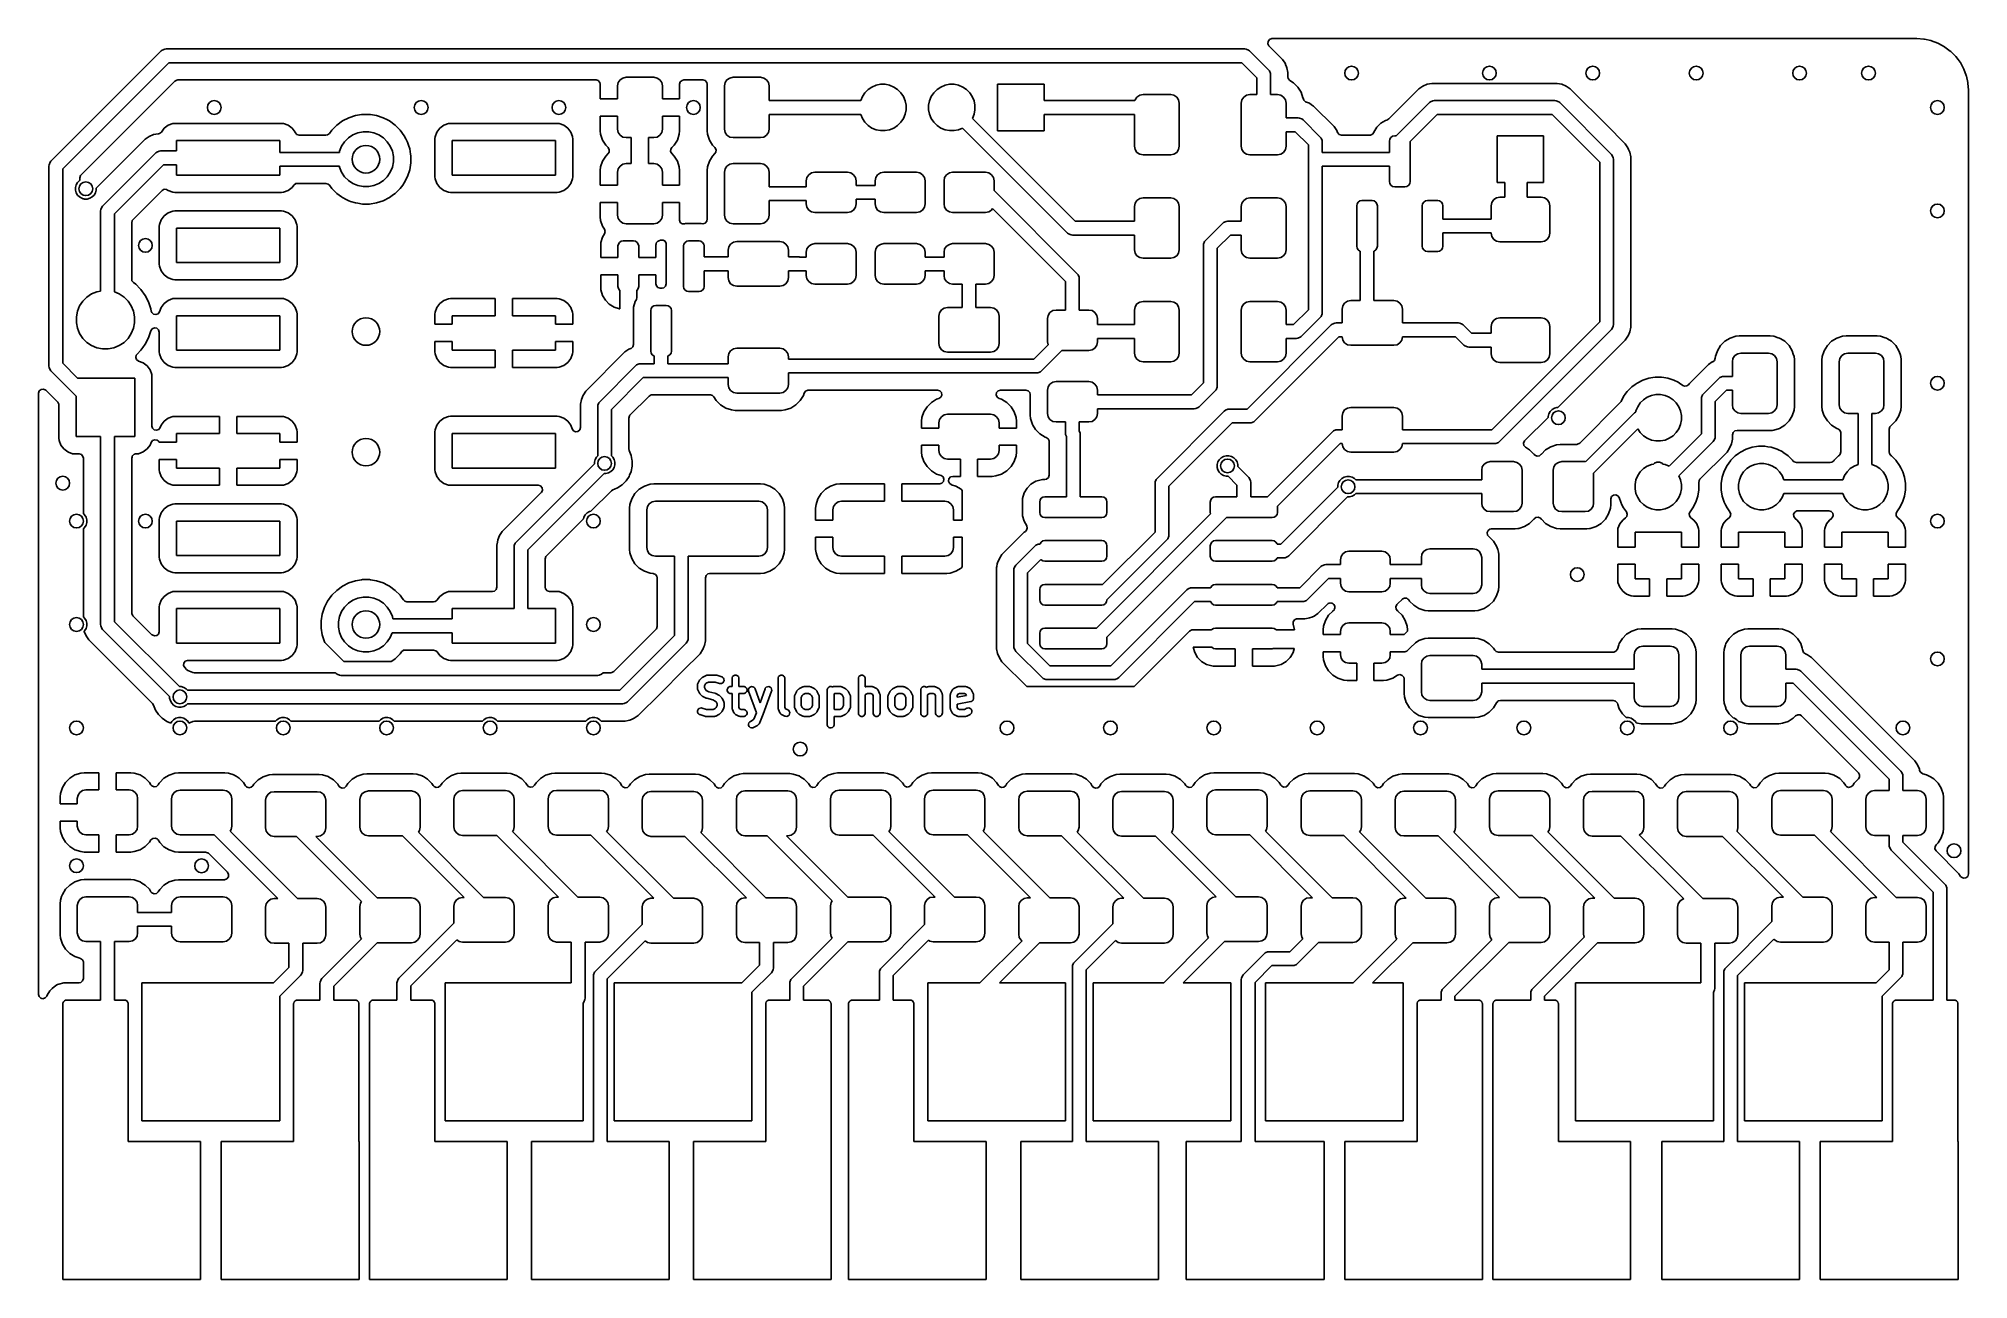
# Model space of a CAD drawing. Extents: x 4.48 to 6.69, y -4.37 to -2.95.
import ezdxf

# ---------------------------------------------------------------- set-up
doc = ezdxf.new("R2010")
doc.units = 0
doc.header["$MEASUREMENT"] = 0
doc.layers.add('BLACK', color=7, linetype='CONTINUOUS')

msp = doc.modelspace()

# ---------------------------------------------------------------- linework, layer by layer
at = {"layer": 'BLACK', "linetype": 'CONTINUOUS'}
for p, q in [((5.8888, -2.956), (5.8904, -2.9537)), ((5.8904, -2.9537), (5.893, -2.9528)), ((5.893, -2.9528), (5.8933, -2.9528)), ((5.8933, -2.9528), (6.6273, -2.9528)), ((6.6273, -2.9528), (6.6297, -2.9528)), ((6.6297, -2.9528), (6.6301, -2.9528)), ((6.6301, -2.9528), (6.638, -2.9534)), ((6.638, -2.9534), (6.6387, -2.9535)), ((6.6387, -2.9535), (6.6462, -2.9551)), ((4.4984, -3.0929), (4.6244, -2.9669)), ((4.6244, -2.9669), (4.6255, -2.9659)), ((4.6255, -2.9659), (4.6284, -2.9647)), ((4.6284, -2.9647), (4.6299, -2.9646)), ((4.6299, -2.9646), (5.8622, -2.9646)), ((5.8622, -2.9646), (5.8637, -2.9647)), ((5.8637, -2.9647), (5.8666, -2.9659)), ((5.8666, -2.9659), (5.8678, -2.9669)), ((5.8678, -2.9669), (5.8894, -2.9885)), ((5.8886, -2.9587), (5.8888, -2.956)), ((5.8899, -2.9611), (5.8886, -2.9587)), ((5.9014, -2.9727), (5.8899, -2.9611)), ((5.9053, -2.9765), (5.9014, -2.9727)), ((6.6462, -2.9551), (6.6469, -2.9553)), ((6.6469, -2.9553), (6.6541, -2.958)), ((6.6541, -2.958), (6.6548, -2.9583)), ((6.6548, -2.9583), (6.6615, -2.962)), ((6.6615, -2.962), (6.6621, -2.9624)), ((6.6621, -2.9624), (6.6683, -2.967)), ((6.6683, -2.967), (6.6688, -2.9674)), ((6.6688, -2.9674), (6.6743, -2.9729)), ((6.6743, -2.9729), (6.6747, -2.9734)), ((6.6747, -2.9734), (6.6771, -2.9765)), ((4.6332, -2.9803), (4.5118, -3.1017)), ((5.8589, -2.9803), (4.6332, -2.9803)), ((5.1486, -2.9999), (5.1517, -2.9978)), ((5.1517, -2.9978), (5.1555, -2.997)), ((5.1555, -2.997), (5.187, -2.997)), ((5.187, -2.997), (5.1908, -2.9978)), ((5.1908, -2.9978), (5.194, -2.9999)), ((5.2706, -2.9999), (5.2738, -2.9978)), ((5.2738, -2.9978), (5.2776, -2.997)), ((5.2776, -2.997), (5.3091, -2.997)), ((5.3091, -2.997), (5.3128, -2.9978)), ((5.3128, -2.9978), (5.316, -2.9999)), ((5.876, -2.9974), (5.8589, -2.9803)), ((5.876, -3.0167), (5.876, -2.9974)), ((5.8894, -2.9885), (5.8904, -2.9897)), ((5.8904, -2.9897), (5.8916, -2.9926)), ((5.8916, -2.9926), (5.8917, -2.9941)), ((5.8917, -2.9941), (5.8917, -3.0167)), ((5.9083, -2.981), (5.9053, -2.9765)), ((5.9053, -2.9765), (5.9053, -2.9765)), ((5.9093, -2.9835), (5.9083, -2.981)), ((5.9083, -2.981), (5.9083, -2.981)), ((5.9095, -2.984), (5.9093, -2.9835)), ((5.91, -2.9852), (5.9095, -2.984)), ((5.9104, -2.9861), (5.91, -2.9852)), ((5.9114, -2.9914), (5.9104, -2.9861)), ((5.9104, -2.9861), (5.9104, -2.9861)), ((5.9104, -2.9861), (5.9104, -2.9861)), ((5.9114, -2.9964), (5.9114, -2.9914)), ((5.9119, -2.9985), (5.9114, -2.9964)), ((6.6771, -2.9765), (6.6794, -2.9796)), ((6.6794, -2.9796), (6.6798, -2.9802)), ((6.6798, -2.9802), (6.6835, -2.987)), ((6.6835, -2.987), (6.6837, -2.9876)), ((6.6837, -2.9876), (6.6864, -2.9949)), ((6.6864, -2.9949), (6.6866, -2.9955)), ((6.6866, -2.9955), (6.6883, -3.0031)), ((4.5329, -3.1084), (4.6399, -3.0014)), ((4.6399, -3.0014), (4.6423, -3.0001)), ((4.6423, -3.0001), (4.6434, -3)), ((4.6434, -3), (5.1211, -3)), ((5.1211, -3), (5.1237, -3.0008)), ((5.1237, -3.0008), (5.1255, -3.0029)), ((5.1255, -3.0029), (5.126, -3.0049)), ((5.126, -3.0049), (5.126, -3.0217)), ((5.1457, -3.0069), (5.1464, -3.0031)), ((5.1457, -3.0217), (5.1457, -3.0069)), ((5.1464, -3.0031), (5.1486, -2.9999)), ((5.194, -2.9999), (5.1961, -3.0031)), ((5.1961, -3.0031), (5.1969, -3.0069)), ((5.1969, -3.0069), (5.1969, -3.0217)), ((5.2165, -3.0049), (5.2173, -3.0023)), ((5.2165, -3.0217), (5.2165, -3.0049)), ((5.2173, -3.0023), (5.2194, -3.0005)), ((5.2194, -3.0005), (5.2214, -3)), ((5.2214, -3), (5.2431, -3)), ((5.2431, -3), (5.2458, -3.0008)), ((5.2458, -3.0008), (5.2476, -3.0029)), ((5.2476, -3.0029), (5.248, -3.0049)), ((5.248, -3.0049), (5.248, -3.0581)), ((5.2677, -3.0069), (5.2685, -3.0031)), ((5.2677, -3.0561), (5.2677, -3.0069)), ((5.2685, -3.0031), (5.2706, -2.9999)), ((5.316, -2.9999), (5.3181, -3.0031)), ((5.3181, -3.0031), (5.3189, -3.0069)), ((5.3189, -3.0069), (5.3189, -3.0236)), ((5.4235, -3.0236), (5.4254, -3.019)), ((5.4254, -3.019), (5.4283, -3.0146)), ((5.4283, -3.0146), (5.432, -3.011)), ((5.432, -3.011), (5.4363, -3.0081)), ((5.4363, -3.0081), (5.4411, -3.0061)), ((5.4411, -3.0061), (5.4462, -3.005)), ((5.4462, -3.005), (5.4514, -3.005)), ((5.4514, -3.005), (5.4565, -3.0061)), ((5.4565, -3.0061), (5.4613, -3.0081)), ((5.4613, -3.0081), (5.4657, -3.011)), ((5.4657, -3.011), (5.4694, -3.0146)), ((5.4694, -3.0146), (5.4723, -3.019)), ((5.4723, -3.019), (5.4742, -3.0238)), ((5.5021, -3.0238), (5.5041, -3.019)), ((5.5041, -3.019), (5.507, -3.0146)), ((5.507, -3.0146), (5.5107, -3.011)), ((5.5107, -3.011), (5.515, -3.0081)), ((5.515, -3.0081), (5.5198, -3.0061)), ((5.5198, -3.0061), (5.525, -3.005)), ((5.525, -3.005), (5.5302, -3.005)), ((5.5302, -3.005), (5.5353, -3.0061)), ((5.5353, -3.0061), (5.5401, -3.0081)), ((5.5401, -3.0081), (5.5444, -3.011)), ((5.5444, -3.011), (5.5481, -3.0146)), ((5.5481, -3.0146), (5.551, -3.019)), ((5.551, -3.019), (5.553, -3.0238)), ((5.5797, -3.0581), (5.5797, -3.0049)), ((5.5797, -3.0049), (5.6329, -3.0049)), ((5.6329, -3.0049), (5.6329, -3.0236)), ((5.737, -3.0228), (5.7391, -3.0196)), ((5.7391, -3.0196), (5.7423, -3.0175)), ((5.7423, -3.0175), (5.7461, -3.0167)), ((5.7461, -3.0167), (5.7776, -3.0167)), ((5.7776, -3.0167), (5.7813, -3.0175)), ((5.7813, -3.0175), (5.7845, -3.0196)), ((5.7845, -3.0196), (5.7867, -3.0228)), ((5.859, -3.0228), (5.8612, -3.0196)), ((5.8612, -3.0196), (5.8643, -3.0175)), ((5.8643, -3.0175), (5.8681, -3.0167)), ((5.8681, -3.0167), (5.876, -3.0167)), ((5.8917, -3.0167), (5.8996, -3.0167)), ((5.8996, -3.0167), (5.9034, -3.0175)), ((5.9034, -3.0175), (5.9066, -3.0196)), ((5.9066, -3.0196), (5.9087, -3.0228)), ((5.9138, -3.0006), (5.9119, -2.9985)), ((5.9181, -3.0032), (5.9138, -3.0006)), ((5.9229, -3.0081), (5.9181, -3.0032)), ((5.9266, -3.014), (5.9229, -3.0081)), ((5.9287, -3.0206), (5.9266, -3.014)), ((6.0612, -3.0101), (6.0267, -3.0446)), ((6.0657, -3.0071), (6.0612, -3.0101)), ((6.0707, -3.005), (6.0657, -3.0071)), ((6.076, -3.0039), (6.0707, -3.005)), ((6.0707, -3.005), (6.0707, -3.005)), ((6.0815, -3.0039), (6.076, -3.0039)), ((6.076, -3.0039), (6.076, -3.0039)), ((6.2193, -3.0039), (6.0815, -3.0039)), ((6.2246, -3.005), (6.2193, -3.0039)), ((6.2193, -3.0039), (6.2193, -3.0039)), ((6.2193, -3.0039), (6.2193, -3.0039)), ((6.2296, -3.0071), (6.2246, -3.005)), ((6.2246, -3.005), (6.2246, -3.005)), ((6.2341, -3.0101), (6.2296, -3.0071)), ((6.2793, -3.0552), (6.2341, -3.0101)), ((6.2341, -3.0101), (6.2341, -3.0101)), ((6.6883, -3.0031), (6.6884, -3.0038)), ((6.6884, -3.0038), (6.6889, -3.0116)), ((6.6889, -3.0116), (6.689, -3.012)), ((6.689, -3.012), (6.689, -3.907)), ((4.8463, -3.0406), (4.8386, -3.0431)), ((4.8533, -3.0395), (4.8463, -3.0406)), ((4.8542, -3.0394), (4.8533, -3.0395)), ((4.8623, -3.0394), (4.8542, -3.0394)), ((4.8634, -3.0395), (4.8623, -3.0394)), ((4.8703, -3.0406), (4.8634, -3.0395)), ((4.8779, -3.0431), (4.8703, -3.0406)), ((5.126, -3.0217), (5.1457, -3.0217)), ((5.1457, -3.0413), (5.126, -3.0413)), ((5.126, -3.0413), (5.126, -3.0581)), ((5.1457, -3.0561), (5.1457, -3.0413)), ((5.1969, -3.0217), (5.2165, -3.0217)), ((5.2165, -3.0413), (5.1969, -3.0413)), ((5.1969, -3.0413), (5.1969, -3.0561)), ((5.2165, -3.0581), (5.2165, -3.0413)), ((5.3189, -3.0236), (5.4235, -3.0236)), ((5.4235, -3.0394), (5.3189, -3.0394)), ((5.3189, -3.0394), (5.3189, -3.0561)), ((5.4254, -3.044), (5.4235, -3.0394)), ((5.4742, -3.0392), (5.4723, -3.044)), ((5.4742, -3.0238), (5.4753, -3.0289)), ((5.4753, -3.0341), (5.4742, -3.0392)), ((5.4753, -3.0289), (5.4753, -3.0341)), ((5.5011, -3.0289), (5.5021, -3.0238)), ((5.5011, -3.0341), (5.5011, -3.0289)), ((5.5021, -3.0392), (5.5011, -3.0341)), ((5.5041, -3.044), (5.5021, -3.0392)), ((5.553, -3.0392), (5.5511, -3.0439)), ((5.553, -3.0238), (5.554, -3.0289)), ((5.554, -3.0341), (5.553, -3.0392)), ((5.554, -3.0289), (5.554, -3.0341)), ((5.6329, -3.0236), (5.7368, -3.0236)), ((5.7362, -3.0394), (5.6329, -3.0394)), ((5.6329, -3.0394), (5.6329, -3.0581)), ((5.7362, -3.0758), (5.7362, -3.0394)), ((5.7368, -3.0236), (5.737, -3.0228)), ((5.7867, -3.0228), (5.7874, -3.0266)), ((5.7874, -3.0266), (5.7874, -3.0758)), ((5.8583, -3.0266), (5.859, -3.0228)), ((5.8583, -3.0758), (5.8583, -3.0266)), ((5.9087, -3.0228), (5.9094, -3.0266)), ((5.9094, -3.0266), (5.9094, -3.0433)), ((5.9288, -3.0208), (5.9287, -3.0206)), ((5.9287, -3.0206), (5.9287, -3.0206)), ((5.9296, -3.0231), (5.9288, -3.0208)), ((5.9318, -3.0249), (5.9296, -3.0231)), ((5.9363, -3.0267), (5.9318, -3.0249)), ((5.9386, -3.0283), (5.9363, -3.0267)), ((5.9363, -3.0267), (5.9363, -3.0267)), ((5.9408, -3.0298), (5.9386, -3.0283)), ((5.9643, -3.0533), (5.9408, -3.0298)), ((6.0351, -3.064), (6.0732, -3.0259)), ((6.082, -3.0394), (6.0512, -3.0702)), ((6.0732, -3.0259), (6.0744, -3.0249)), ((6.0744, -3.0249), (6.0772, -3.0238)), ((6.0772, -3.0238), (6.0787, -3.0236)), ((6.0787, -3.0236), (6.2165, -3.0236)), ((6.2133, -3.0394), (6.082, -3.0394)), ((6.2677, -3.0938), (6.2133, -3.0394)), ((6.2165, -3.0236), (6.2181, -3.0238)), ((6.2181, -3.0238), (6.2209, -3.0249)), ((6.2209, -3.0249), (6.2221, -3.0259)), ((6.2221, -3.0259), (6.2812, -3.085)), ((4.6156, -3.0625), (4.6106, -3.0645)), ((4.6209, -3.0614), (4.6156, -3.0625)), ((4.6156, -3.0625), (4.6156, -3.0625)), ((4.6211, -3.0614), (4.6209, -3.0614)), ((4.6223, -3.0611), (4.6211, -3.0614)), ((4.6245, -3.0595), (4.6223, -3.0611)), ((4.6277, -3.0552), (4.6245, -3.0595)), ((4.6322, -3.0518), (4.6277, -3.0552)), ((4.6375, -3.0498), (4.6322, -3.0518)), ((4.6322, -3.0518), (4.6322, -3.0518)), ((4.6398, -3.0496), (4.6375, -3.0498)), ((4.7617, -3.0496), (4.6398, -3.0496)), ((4.6398, -3.0496), (4.6398, -3.0496)), ((4.7641, -3.0498), (4.7617, -3.0496)), ((4.7617, -3.0496), (4.7617, -3.0496)), ((4.7617, -3.0496), (4.7617, -3.0496)), ((4.7617, -3.0496), (4.7617, -3.0496)), ((4.7694, -3.0518), (4.7641, -3.0498)), ((4.7641, -3.0498), (4.7641, -3.0498)), ((4.7739, -3.0552), (4.7694, -3.0518)), ((4.7694, -3.0518), (4.7694, -3.0518)), ((4.7773, -3.0598), (4.7739, -3.0552)), ((4.7739, -3.0552), (4.7739, -3.0552)), ((4.7775, -3.0601), (4.7773, -3.0598)), ((4.7773, -3.0598), (4.7773, -3.0598)), ((4.7773, -3.0598), (4.7773, -3.0598)), ((4.7793, -3.0622), (4.7775, -3.0601)), ((4.7819, -3.063), (4.7793, -3.0622)), ((4.8125, -3.063), (4.7819, -3.063)), ((4.8143, -3.0626), (4.8125, -3.063)), ((4.8165, -3.061), (4.8143, -3.0626)), ((4.8192, -3.0572), (4.8165, -3.061)), ((4.8249, -3.0515), (4.8192, -3.0572)), ((4.8314, -3.0468), (4.8249, -3.0515)), ((4.8386, -3.0431), (4.8314, -3.0468)), ((4.8383, -3.0662), (4.8434, -3.0628)), ((4.8434, -3.0628), (4.8491, -3.0604)), ((4.8491, -3.0604), (4.8552, -3.0592)), ((4.8552, -3.0592), (4.8614, -3.0592)), ((4.8614, -3.0592), (4.8674, -3.0604)), ((4.8674, -3.0604), (4.8731, -3.0628)), ((4.8731, -3.0628), (4.8782, -3.0662)), ((4.8829, -3.0456), (4.8779, -3.0431)), ((4.8851, -3.0468), (4.8829, -3.0456)), ((4.8916, -3.0515), (4.8851, -3.0468)), ((4.8851, -3.0468), (4.8851, -3.0468)), ((4.8851, -3.0468), (4.8851, -3.0468)), ((4.8973, -3.0572), (4.8916, -3.0515)), ((4.9021, -3.0637), (4.8973, -3.0572)), ((4.9039, -3.0674), (4.9021, -3.0637)), ((4.9021, -3.0637), (4.9021, -3.0637)), ((4.9021, -3.0637), (4.9021, -3.0637)), ((4.9392, -3.0598), (4.9372, -3.0651)), ((4.9426, -3.0552), (4.9392, -3.0598)), ((4.9392, -3.0598), (4.9392, -3.0598)), ((4.9472, -3.0518), (4.9426, -3.0552)), ((4.9426, -3.0552), (4.9426, -3.0552)), ((4.9525, -3.0498), (4.9472, -3.0518)), ((4.9472, -3.0518), (4.9472, -3.0518)), ((4.9548, -3.0496), (4.9525, -3.0498)), ((5.0767, -3.0496), (4.9548, -3.0496)), ((4.9548, -3.0496), (4.9548, -3.0496)), ((5.079, -3.0498), (5.0767, -3.0496)), ((5.0767, -3.0496), (5.0767, -3.0496)), ((5.0767, -3.0496), (5.0767, -3.0496)), ((5.0767, -3.0496), (5.0767, -3.0496)), ((5.0843, -3.0518), (5.079, -3.0498)), ((5.079, -3.0498), (5.079, -3.0498)), ((5.0889, -3.0552), (5.0843, -3.0518)), ((5.0843, -3.0518), (5.0843, -3.0518)), ((5.0923, -3.0598), (5.0889, -3.0552)), ((5.0889, -3.0552), (5.0889, -3.0552)), ((5.0941, -3.0645), (5.0923, -3.0598)), ((5.0923, -3.0598), (5.0923, -3.0598)), ((5.126, -3.0581), (5.1264, -3.0621)), ((5.1264, -3.0621), (5.1286, -3.0687)), ((5.1464, -3.0599), (5.1457, -3.0561)), ((5.1486, -3.0631), (5.1464, -3.0599)), ((5.1517, -3.0652), (5.1486, -3.0631)), ((5.194, -3.0631), (5.1908, -3.0652)), ((5.1961, -3.0599), (5.194, -3.0631)), ((5.1969, -3.0561), (5.1961, -3.0599)), ((5.214, -3.0687), (5.2161, -3.0621)), ((5.2161, -3.0621), (5.2165, -3.0581)), ((5.2161, -3.0621), (5.2161, -3.0621)), ((5.2165, -3.0581), (5.2165, -3.0581)), ((5.248, -3.0581), (5.248, -3.0581)), ((5.248, -3.0581), (5.2484, -3.0621)), ((5.2484, -3.0621), (5.2484, -3.0621)), ((5.2484, -3.0621), (5.2502, -3.0676)), ((5.2685, -3.0599), (5.2677, -3.0561)), ((5.2706, -3.0631), (5.2685, -3.0599)), ((5.2738, -3.0652), (5.2706, -3.0631)), ((5.316, -3.0631), (5.3128, -3.0652)), ((5.3181, -3.0599), (5.316, -3.0631)), ((5.3189, -3.0561), (5.3181, -3.0599)), ((5.4283, -3.0484), (5.4254, -3.044)), ((5.432, -3.052), (5.4283, -3.0484)), ((5.4363, -3.0549), (5.432, -3.052)), ((5.4411, -3.0569), (5.4363, -3.0549)), ((5.4462, -3.0579), (5.4411, -3.0569)), ((5.4514, -3.0579), (5.4462, -3.0579)), ((5.4565, -3.0569), (5.4514, -3.0579)), ((5.4613, -3.0549), (5.4565, -3.0569)), ((5.4657, -3.052), (5.4613, -3.0549)), ((5.4694, -3.0484), (5.4657, -3.052)), ((5.4723, -3.044), (5.4694, -3.0484)), ((5.507, -3.0484), (5.5041, -3.044)), ((5.5107, -3.052), (5.507, -3.0484)), ((5.515, -3.0549), (5.5107, -3.052)), ((5.5198, -3.0569), (5.515, -3.0549)), ((5.525, -3.0579), (5.5198, -3.0569)), ((5.5302, -3.0579), (5.525, -3.0579)), ((5.5353, -3.0569), (5.5302, -3.0579)), ((5.5399, -3.055), (5.5353, -3.0569)), ((5.6598, -3.1749), (5.5399, -3.055)), ((5.5511, -3.0439), (5.6686, -3.1614)), ((5.6329, -3.0581), (5.5797, -3.0581)), ((5.9094, -3.0433), (5.9232, -3.0433)), ((5.92, -3.0591), (5.9094, -3.0591)), ((5.9094, -3.0591), (5.9094, -3.0758)), ((5.935, -3.0741), (5.92, -3.0591)), ((5.9232, -3.0433), (5.9248, -3.0435)), ((5.9248, -3.0435), (5.9276, -3.0446)), ((5.9276, -3.0446), (5.9288, -3.0456)), ((5.9288, -3.0456), (5.9485, -3.0653)), ((5.9674, -3.0578), (5.9643, -3.0533)), ((5.9682, -3.06), (5.9674, -3.0578)), ((5.9683, -3.0601), (5.9682, -3.06)), ((5.9701, -3.0622), (5.9683, -3.0601)), ((5.9728, -3.063), (5.9701, -3.0622)), ((6.0051, -3.063), (5.9728, -3.063)), ((6.0058, -3.0629), (6.0051, -3.063)), ((6.0083, -3.0618), (6.0058, -3.0629)), ((6.0096, -3.0599), (6.0083, -3.0618)), ((6.0097, -3.0599), (6.0096, -3.0599)), ((6.0098, -3.0596), (6.0097, -3.0599)), ((6.0131, -3.0541), (6.0098, -3.0596)), ((6.0176, -3.0495), (6.0131, -3.0541)), ((6.0131, -3.0541), (6.0131, -3.0541)), ((6.0232, -3.0462), (6.0176, -3.0495)), ((6.0176, -3.0495), (6.0176, -3.0495)), ((6.0246, -3.0458), (6.0232, -3.0462)), ((6.0267, -3.0446), (6.0246, -3.0458)), ((6.0293, -3.0657), (6.0312, -3.0644)), ((6.0312, -3.0644), (6.0335, -3.064)), ((6.0335, -3.064), (6.0351, -3.064)), ((6.1506, -3.1171), (6.1506, -3.064)), ((6.1506, -3.064), (6.2037, -3.064)), ((6.2037, -3.064), (6.2037, -3.1171)), ((6.2932, -3.0691), (6.2793, -3.0552)), ((4.606, -3.0676), (4.5499, -3.1237)), ((4.5574, -3.144), (4.6181, -3.0834)), ((4.6106, -3.0645), (4.606, -3.0676)), ((4.6181, -3.0834), (4.6192, -3.0824)), ((4.6192, -3.0824), (4.6221, -3.0813)), ((4.6221, -3.0813), (4.6236, -3.0811)), ((4.6236, -3.0811), (4.6417, -3.0811)), ((4.6417, -3.0811), (4.6417, -3.0693)), ((4.6417, -3.0693), (4.7598, -3.0693)), ((4.7598, -3.0693), (4.7598, -3.0827)), ((4.7598, -3.0827), (4.8279, -3.0827)), ((4.8279, -3.0827), (4.8281, -3.0814)), ((4.8281, -3.0814), (4.8305, -3.0757)), ((4.8305, -3.0757), (4.8339, -3.0706)), ((4.8339, -3.0706), (4.8383, -3.0662)), ((4.8782, -3.0662), (4.8826, -3.0706)), ((4.8826, -3.0706), (4.886, -3.0757)), ((4.886, -3.0757), (4.8884, -3.0814)), ((4.8884, -3.0814), (4.8896, -3.0875)), ((4.9046, -3.0687), (4.9039, -3.0674)), ((4.905, -3.0695), (4.9046, -3.0687)), ((4.9057, -3.0709), (4.905, -3.0695)), ((4.905, -3.0695), (4.905, -3.0695)), ((4.9069, -3.0744), (4.9057, -3.0709)), ((4.9057, -3.0709), (4.9057, -3.0709)), ((4.9057, -3.0709), (4.9057, -3.0709)), ((4.9082, -3.0786), (4.9069, -3.0744)), ((4.9092, -3.0848), (4.9082, -3.0786)), ((4.9095, -3.0865), (4.9092, -3.0848)), ((4.9095, -3.0946), (4.9095, -3.0865)), ((4.9371, -3.0668), (4.937, -3.0674)), ((4.937, -3.0674), (4.937, -3.0674)), ((4.937, -3.0674), (4.937, -3.1105)), ((4.9372, -3.0651), (4.9371, -3.0668)), ((4.9567, -3.1087), (4.9567, -3.0693)), ((4.9567, -3.0693), (5.0748, -3.0693)), ((5.0748, -3.0693), (5.0748, -3.1087)), ((5.0943, -3.0651), (5.0941, -3.0645)), ((5.0945, -3.0674), (5.0943, -3.0651)), ((5.0945, -3.0884), (5.0945, -3.0674)), ((5.0945, -3.0674), (5.0945, -3.0674)), ((5.0945, -3.0674), (5.0945, -3.0674)), ((5.1286, -3.0687), (5.1286, -3.0687)), ((5.1286, -3.0687), (5.1322, -3.0745)), ((5.1322, -3.0745), (5.1349, -3.0773)), ((5.1349, -3.0842), (5.1322, -3.0869)), ((5.1349, -3.0773), (5.1362, -3.0797)), ((5.136, -3.0824), (5.1349, -3.0842)), ((5.1362, -3.0797), (5.136, -3.0824)), ((5.1555, -3.0659), (5.1517, -3.0652)), ((5.1614, -3.0659), (5.1555, -3.0659)), ((5.1614, -3.0955), (5.1614, -3.0659)), ((5.187, -3.0659), (5.1811, -3.0659)), ((5.1811, -3.0659), (5.1811, -3.0955)), ((5.1908, -3.0652), (5.187, -3.0659)), ((5.2063, -3.0817), (5.2065, -3.079)), ((5.2076, -3.0842), (5.2063, -3.0817)), ((5.2065, -3.079), (5.2076, -3.0773)), ((5.2076, -3.0773), (5.2103, -3.0745)), ((5.2103, -3.0869), (5.2076, -3.0842)), ((5.2103, -3.0745), (5.214, -3.0687)), ((5.214, -3.0687), (5.214, -3.0687)), ((5.2502, -3.0676), (5.2506, -3.0687)), ((5.2506, -3.0687), (5.2542, -3.0745)), ((5.2542, -3.0745), (5.2542, -3.0746)), ((5.2542, -3.0746), (5.2569, -3.0773)), ((5.2569, -3.0842), (5.2542, -3.0869)), ((5.2569, -3.0773), (5.2582, -3.0797)), ((5.258, -3.0824), (5.2569, -3.0842)), ((5.2582, -3.0797), (5.258, -3.0824)), ((5.2776, -3.0659), (5.2738, -3.0652)), ((5.3091, -3.0659), (5.2776, -3.0659)), ((5.3128, -3.0652), (5.3091, -3.0659)), ((5.737, -3.0796), (5.7362, -3.0758)), ((5.7391, -3.0827), (5.737, -3.0796)), ((5.7423, -3.0849), (5.7391, -3.0827)), ((5.7461, -3.0856), (5.7423, -3.0849)), ((5.7776, -3.0856), (5.7461, -3.0856)), ((5.7813, -3.0849), (5.7776, -3.0856)), ((5.7845, -3.0827), (5.7813, -3.0849)), ((5.7867, -3.0796), (5.7845, -3.0827)), ((5.7874, -3.0758), (5.7867, -3.0796)), ((5.859, -3.0796), (5.8583, -3.0758)), ((5.8612, -3.0827), (5.859, -3.0796)), ((5.8643, -3.0849), (5.8612, -3.0827)), ((5.8681, -3.0856), (5.8643, -3.0849)), ((5.8996, -3.0856), (5.8681, -3.0856)), ((5.9034, -3.0849), (5.8996, -3.0856)), ((5.9066, -3.0827), (5.9034, -3.0849)), ((5.9087, -3.0796), (5.9066, -3.0827)), ((5.9094, -3.0758), (5.9087, -3.0796)), ((5.935, -3.2625), (5.935, -3.0741)), ((5.9485, -3.0653), (5.9495, -3.0665)), ((5.9495, -3.0665), (5.9506, -3.0693)), ((5.9506, -3.0693), (5.9508, -3.0709)), ((5.9508, -3.0709), (5.9508, -3.0827)), ((5.9508, -3.0827), (6.0276, -3.0827)), ((6.0276, -3.0699), (6.028, -3.0676)), ((6.0276, -3.0827), (6.0276, -3.0699)), ((6.028, -3.0676), (6.0293, -3.0657)), ((6.0512, -3.0702), (6.0512, -3.1161)), ((6.2812, -3.085), (6.2821, -3.0862)), ((6.2821, -3.0862), (6.2833, -3.089)), ((6.2951, -3.0711), (6.2932, -3.0691)), ((6.297, -3.073), (6.2951, -3.0711)), ((6.3, -3.0775), (6.297, -3.073)), ((6.3008, -3.0794), (6.3, -3.0775)), ((6.3, -3.0775), (6.3, -3.0775)), ((6.3014, -3.0808), (6.3008, -3.0794)), ((6.3018, -3.0818), (6.3014, -3.0808)), ((6.3014, -3.0808), (6.3014, -3.0808)), ((6.3021, -3.0825), (6.3018, -3.0818)), ((6.3032, -3.0878), (6.3021, -3.0825)), ((6.3021, -3.0825), (6.3021, -3.0825)), ((6.3021, -3.0825), (6.3021, -3.0825)), ((4.4961, -3.0984), (4.4962, -3.0969)), ((4.4961, -3.3268), (4.4961, -3.0984)), ((4.4962, -3.0969), (4.4974, -3.0941)), ((4.4974, -3.0941), (4.4984, -3.0929)), ((4.5118, -3.1017), (4.5118, -3.3235)), ((4.5323, -3.1092), (4.5329, -3.1084)), ((4.6269, -3.0969), (4.5709, -3.1529)), ((4.6417, -3.0969), (4.6269, -3.0969)), ((4.6417, -3.1087), (4.6417, -3.0969)), ((4.8279, -3.0984), (4.7598, -3.0984)), ((4.7598, -3.0984), (4.7598, -3.1087)), ((4.8281, -3.0997), (4.8279, -3.0984)), ((4.8305, -3.1054), (4.8281, -3.0997)), ((4.8339, -3.1105), (4.8305, -3.1054)), ((4.886, -3.1054), (4.8826, -3.1105)), ((4.8884, -3.0997), (4.886, -3.1054)), ((4.8896, -3.0936), (4.8884, -3.0997)), ((4.8896, -3.0875), (4.8896, -3.0936)), ((4.9057, -3.1102), (4.9082, -3.1025)), ((4.9082, -3.1025), (4.9095, -3.0946)), ((5.0945, -3.1033), (5.0945, -3.0884)), ((5.0945, -3.1105), (5.0945, -3.1033)), ((5.1264, -3.0993), (5.126, -3.1033)), ((5.126, -3.1033), (5.126, -3.1201)), ((5.1286, -3.0928), (5.1264, -3.0993)), ((5.1264, -3.0993), (5.1264, -3.0993)), ((5.1322, -3.0869), (5.1286, -3.0928)), ((5.1286, -3.0928), (5.1286, -3.0928)), ((5.1457, -3.1053), (5.1464, -3.1015)), ((5.1457, -3.1201), (5.1457, -3.1053)), ((5.1464, -3.1015), (5.1486, -3.0984)), ((5.1486, -3.0984), (5.1517, -3.0962)), ((5.1517, -3.0962), (5.1555, -3.0955)), ((5.1555, -3.0955), (5.1614, -3.0955)), ((5.1811, -3.0955), (5.187, -3.0955)), ((5.187, -3.0955), (5.1908, -3.0962)), ((5.1908, -3.0962), (5.194, -3.0984)), ((5.194, -3.0984), (5.1961, -3.1015)), ((5.1961, -3.1015), (5.1969, -3.1053)), ((5.1969, -3.1053), (5.1969, -3.1201)), ((5.214, -3.0928), (5.2103, -3.0869)), ((5.2161, -3.0993), (5.214, -3.0928)), ((5.214, -3.0928), (5.214, -3.0928)), ((5.2165, -3.1033), (5.2161, -3.0993)), ((5.2165, -3.1201), (5.2165, -3.1033)), ((5.2165, -3.1033), (5.2165, -3.1033)), ((5.2484, -3.0993), (5.248, -3.1033)), ((5.248, -3.1033), (5.248, -3.1565)), ((5.2506, -3.0928), (5.2484, -3.0993)), ((5.2484, -3.0993), (5.2484, -3.0993)), ((5.2484, -3.0993), (5.2484, -3.0993)), ((5.2542, -3.0869), (5.2506, -3.0927)), ((5.2506, -3.0927), (5.2506, -3.0927)), ((5.2506, -3.0927), (5.2506, -3.0928)), ((5.2677, -3.1053), (5.2685, -3.1015)), ((5.2677, -3.1545), (5.2677, -3.1053)), ((5.2685, -3.1015), (5.2706, -3.0984)), ((5.2706, -3.0984), (5.2738, -3.0962)), ((5.2738, -3.0962), (5.2776, -3.0955)), ((5.2776, -3.0955), (5.3091, -3.0955)), ((5.3091, -3.0955), (5.3128, -3.0962)), ((5.3128, -3.0962), (5.316, -3.0984)), ((5.316, -3.0984), (5.3181, -3.1015)), ((5.3181, -3.1015), (5.3189, -3.1053)), ((5.3189, -3.1053), (5.3189, -3.122)), ((5.362, -3.1114), (5.3641, -3.1082)), ((5.3641, -3.1082), (5.3673, -3.1061)), ((5.3673, -3.1061), (5.3711, -3.1053)), ((5.3711, -3.1053), (5.4085, -3.1053)), ((5.4085, -3.1053), (5.4122, -3.1061)), ((5.4122, -3.1061), (5.4154, -3.1082)), ((5.4154, -3.1082), (5.4176, -3.1114)), ((5.4407, -3.1114), (5.4428, -3.1082)), ((5.4428, -3.1082), (5.446, -3.1061)), ((5.446, -3.1061), (5.4498, -3.1053)), ((5.4498, -3.1053), (5.4872, -3.1053)), ((5.4872, -3.1053), (5.491, -3.1061)), ((5.491, -3.1061), (5.4942, -3.1082)), ((5.4942, -3.1082), (5.4963, -3.1114)), ((5.5194, -3.1114), (5.5216, -3.1082)), ((5.5216, -3.1082), (5.5248, -3.1061)), ((5.5248, -3.1061), (5.5285, -3.1053)), ((5.5285, -3.1053), (5.5659, -3.1053)), ((5.5659, -3.1053), (5.5697, -3.1061)), ((5.5697, -3.1061), (5.5729, -3.1082)), ((5.5729, -3.1082), (5.575, -3.1114)), ((6.0276, -3.0984), (5.9508, -3.0984)), ((5.9508, -3.0984), (5.9508, -3.2657)), ((6.0276, -3.1161), (6.0276, -3.0984)), ((6.2677, -3.2763), (6.2677, -3.0938)), ((6.2833, -3.089), (6.2835, -3.0906)), ((6.2835, -3.0906), (6.2835, -3.2795)), ((6.3032, -3.2768), (6.3032, -3.0878)), ((6.3032, -3.0878), (6.3032, -3.0878)), ((4.5265, -3.1228), (4.5273, -3.1198)), ((4.5265, -3.1259), (4.5265, -3.1228)), ((4.5273, -3.1288), (4.5265, -3.1259)), ((4.5273, -3.1198), (4.5289, -3.1171)), ((4.5289, -3.1315), (4.5273, -3.1288)), ((4.5289, -3.1171), (4.531, -3.1149)), ((4.531, -3.1149), (4.5315, -3.1147)), ((4.5315, -3.1119), (4.5323, -3.1092)), ((4.5315, -3.1147), (4.5315, -3.1119)), ((4.5491, -3.1288), (4.5476, -3.1315)), ((4.5499, -3.1259), (4.5491, -3.1288)), ((4.5499, -3.1237), (4.5499, -3.1259)), ((4.592, -3.1596), (4.6254, -3.1262)), ((4.6254, -3.1262), (4.6278, -3.1249)), ((4.6278, -3.1249), (4.6305, -3.1251)), ((4.6305, -3.1251), (4.6317, -3.1258)), ((4.6317, -3.1258), (4.6322, -3.1261)), ((4.6322, -3.1261), (4.6322, -3.1261)), ((4.6322, -3.1261), (4.6375, -3.1281)), ((4.6375, -3.1281), (4.6375, -3.1281)), ((4.6375, -3.1281), (4.6378, -3.1281)), ((4.6378, -3.1281), (4.6398, -3.1284)), ((4.6398, -3.1284), (4.7617, -3.1284)), ((4.7598, -3.1087), (4.6417, -3.1087)), ((4.7617, -3.1284), (4.7641, -3.1281)), ((4.7641, -3.1281), (4.7694, -3.1261)), ((4.7694, -3.1261), (4.7739, -3.1227)), ((4.7739, -3.1227), (4.7759, -3.1201)), ((4.7759, -3.1201), (4.7781, -3.1184)), ((4.7781, -3.1184), (4.7798, -3.1181)), ((4.7798, -3.1181), (4.8125, -3.1181)), ((4.8125, -3.1181), (4.8152, -3.1189)), ((4.8152, -3.1189), (4.8165, -3.1201)), ((4.8165, -3.1201), (4.8192, -3.1239)), ((4.8192, -3.1239), (4.8249, -3.1296)), ((4.8249, -3.1296), (4.8302, -3.1334)), ((4.8383, -3.1149), (4.8339, -3.1105)), ((4.8434, -3.1183), (4.8383, -3.1149)), ((4.8491, -3.1207), (4.8434, -3.1183)), ((4.8552, -3.1219), (4.8491, -3.1207)), ((4.8614, -3.1219), (4.8552, -3.1219)), ((4.8674, -3.1207), (4.8614, -3.1219)), ((4.8731, -3.1183), (4.8674, -3.1207)), ((4.8782, -3.1149), (4.8731, -3.1183)), ((4.8826, -3.1105), (4.8782, -3.1149)), ((4.8897, -3.131), (4.8916, -3.1296)), ((4.8916, -3.1296), (4.8973, -3.1239)), ((4.8916, -3.1296), (4.8916, -3.1296)), ((4.8916, -3.1296), (4.8916, -3.1296)), ((4.8973, -3.1239), (4.9002, -3.12)), ((4.8973, -3.1239), (4.8973, -3.1239)), ((4.8973, -3.1239), (4.8973, -3.1239)), ((4.9002, -3.12), (4.9021, -3.1174)), ((4.9021, -3.1174), (4.9057, -3.1102)), ((4.937, -3.1105), (4.937, -3.1105)), ((4.937, -3.1105), (4.9372, -3.1129)), ((4.9372, -3.1129), (4.9392, -3.1182)), ((4.9392, -3.1182), (4.9392, -3.1182)), ((4.9392, -3.1182), (4.9426, -3.1227)), ((4.9426, -3.1227), (4.9426, -3.1227)), ((4.9426, -3.1227), (4.9472, -3.1261)), ((4.9472, -3.1261), (4.9472, -3.1261)), ((4.9472, -3.1261), (4.9525, -3.1281)), ((4.9525, -3.1281), (4.9525, -3.1281)), ((4.9525, -3.1281), (4.9527, -3.1281)), ((4.9527, -3.1281), (4.9548, -3.1284)), ((4.9548, -3.1284), (5.0767, -3.1284)), ((5.0748, -3.1087), (4.9567, -3.1087)), ((5.0767, -3.1284), (5.079, -3.1281)), ((5.079, -3.1281), (5.0843, -3.1261)), ((5.0843, -3.1261), (5.0889, -3.1227)), ((5.0889, -3.1227), (5.0923, -3.1182)), ((5.0923, -3.1182), (5.0943, -3.1129)), ((5.0943, -3.1129), (5.0945, -3.1105)), ((5.126, -3.1201), (5.1457, -3.1201)), ((5.1969, -3.1201), (5.2165, -3.1201)), ((5.3189, -3.122), (5.3612, -3.122)), ((5.3612, -3.1152), (5.362, -3.1114)), ((5.3612, -3.122), (5.3612, -3.1152)), ((5.4176, -3.1114), (5.4183, -3.1152)), ((5.4183, -3.1152), (5.4183, -3.1206)), ((5.4183, -3.1206), (5.44, -3.1206)), ((5.44, -3.1152), (5.4407, -3.1114)), ((5.44, -3.1206), (5.44, -3.1152)), ((5.4963, -3.1114), (5.497, -3.1152)), ((5.497, -3.1152), (5.497, -3.1417)), ((5.5187, -3.1152), (5.5194, -3.1114)), ((5.5187, -3.1417), (5.5187, -3.1152)), ((5.575, -3.1114), (5.5758, -3.1152)), ((5.5758, -3.1152), (5.5758, -3.1262)), ((5.5758, -3.1262), (5.6709, -3.2213)), ((6.028, -3.1184), (6.0276, -3.1161)), ((6.0293, -3.1203), (6.028, -3.1184)), ((6.0312, -3.1216), (6.0293, -3.1203)), ((6.0335, -3.122), (6.0312, -3.1216)), ((6.0453, -3.122), (6.0335, -3.122)), ((6.0475, -3.1216), (6.0453, -3.122)), ((6.0495, -3.1203), (6.0475, -3.1216)), ((6.0507, -3.1184), (6.0495, -3.1203)), ((6.0512, -3.1161), (6.0507, -3.1184)), ((6.1594, -3.1171), (6.1506, -3.1171)), ((6.1594, -3.1339), (6.1594, -3.1171)), ((6.2037, -3.1171), (6.185, -3.1171)), ((6.185, -3.1171), (6.185, -3.1339)), ((4.531, -3.1337), (4.5289, -3.1315)), ((4.5337, -3.1352), (4.531, -3.1337)), ((4.5353, -3.1357), (4.5337, -3.1352)), ((4.5356, -3.1358), (4.5353, -3.1357)), ((4.5358, -3.1358), (4.5356, -3.1358)), ((4.5367, -3.136), (4.5358, -3.1358)), ((4.5398, -3.136), (4.5367, -3.136)), ((4.5427, -3.1352), (4.5398, -3.136)), ((4.5454, -3.1337), (4.5427, -3.1352)), ((4.5476, -3.1315), (4.5454, -3.1337)), ((4.5551, -3.1496), (4.5553, -3.1481)), ((4.5551, -3.2411), (4.5551, -3.1496)), ((4.5553, -3.1481), (4.5564, -3.1452)), ((4.5564, -3.1452), (4.5574, -3.144)), ((4.6322, -3.1518), (4.6277, -3.1552)), ((4.6375, -3.1498), (4.6322, -3.1518)), ((4.6322, -3.1518), (4.6322, -3.1518)), ((4.6398, -3.1496), (4.6375, -3.1498)), ((4.7617, -3.1496), (4.6398, -3.1496)), ((4.6398, -3.1496), (4.6398, -3.1496)), ((4.7641, -3.1498), (4.7617, -3.1496)), ((4.7617, -3.1496), (4.7617, -3.1496)), ((4.7617, -3.1496), (4.7617, -3.1496)), ((4.7617, -3.1496), (4.7617, -3.1496)), ((4.7694, -3.1518), (4.7641, -3.1498)), ((4.7641, -3.1498), (4.7641, -3.1498)), ((4.7739, -3.1552), (4.7694, -3.1518)), ((4.7694, -3.1518), (4.7694, -3.1518)), ((4.8302, -3.1334), (4.8314, -3.1343)), ((4.8314, -3.1343), (4.8355, -3.1364)), ((4.8355, -3.1364), (4.8386, -3.138)), ((4.8386, -3.138), (4.8386, -3.138)), ((4.8386, -3.138), (4.8386, -3.138)), ((4.8386, -3.138), (4.8407, -3.1387)), ((4.8407, -3.1387), (4.8463, -3.1405)), ((4.8463, -3.1405), (4.8491, -3.1409)), ((4.8491, -3.1409), (4.8542, -3.1418)), ((4.8542, -3.1418), (4.8542, -3.1418)), ((4.8542, -3.1418), (4.8623, -3.1418)), ((4.8623, -3.1418), (4.8703, -3.1405)), ((4.8623, -3.1418), (4.8623, -3.1418)), ((4.8703, -3.1405), (4.8779, -3.138)), ((4.8779, -3.138), (4.8851, -3.1343)), ((4.8851, -3.1343), (4.8897, -3.131)), ((5.1457, -3.1398), (5.126, -3.1398)), ((5.126, -3.1398), (5.126, -3.1565)), ((5.1457, -3.1545), (5.1457, -3.1398)), ((5.2165, -3.1398), (5.1969, -3.1398)), ((5.1969, -3.1398), (5.1969, -3.1545)), ((5.2165, -3.1565), (5.2165, -3.1398)), ((5.3612, -3.1378), (5.3189, -3.1378)), ((5.3189, -3.1378), (5.3189, -3.1545)), ((5.3612, -3.1417), (5.3612, -3.1378)), ((5.362, -3.1455), (5.3612, -3.1417)), ((5.3641, -3.1487), (5.362, -3.1455)), ((5.3673, -3.1508), (5.3641, -3.1487)), ((5.3711, -3.1516), (5.3673, -3.1508)), ((5.4085, -3.1516), (5.3711, -3.1516)), ((5.4122, -3.1508), (5.4085, -3.1516)), ((5.4154, -3.1487), (5.4122, -3.1508)), ((5.4176, -3.1455), (5.4154, -3.1487)), ((5.4183, -3.1417), (5.4176, -3.1455)), ((5.44, -3.1363), (5.4183, -3.1363)), ((5.4183, -3.1363), (5.4183, -3.1417)), ((5.44, -3.1417), (5.44, -3.1363)), ((5.4407, -3.1455), (5.44, -3.1417)), ((5.4428, -3.1487), (5.4407, -3.1455)), ((5.446, -3.1508), (5.4428, -3.1487)), ((5.4498, -3.1516), (5.446, -3.1508)), ((5.4872, -3.1516), (5.4498, -3.1516)), ((5.491, -3.1508), (5.4872, -3.1516)), ((5.4942, -3.1487), (5.491, -3.1508)), ((5.4963, -3.1455), (5.4942, -3.1487)), ((5.497, -3.1417), (5.4963, -3.1455)), ((5.5194, -3.1455), (5.5187, -3.1417)), ((5.5216, -3.1487), (5.5194, -3.1455)), ((5.5248, -3.1508), (5.5216, -3.1487)), ((5.5285, -3.1516), (5.5248, -3.1508)), ((5.5659, -3.1516), (5.5285, -3.1516)), ((5.5697, -3.1508), (5.5659, -3.1516)), ((5.5729, -3.1487), (5.5697, -3.1508)), ((5.5742, -3.1468), (5.5729, -3.1487)), ((5.6575, -3.2301), (5.5742, -3.1468)), ((5.7362, -3.1447), (5.737, -3.1409)), ((5.7362, -3.1614), (5.7362, -3.1447)), ((5.737, -3.1409), (5.7391, -3.1377)), ((5.7391, -3.1377), (5.7423, -3.1356)), ((5.7423, -3.1356), (5.7461, -3.1348)), ((5.7461, -3.1348), (5.7776, -3.1348)), ((5.7776, -3.1348), (5.7813, -3.1356)), ((5.7813, -3.1356), (5.7845, -3.1377)), ((5.7845, -3.1377), (5.7867, -3.1409)), ((5.7867, -3.1409), (5.7874, -3.1447)), ((5.7874, -3.1447), (5.7874, -3.1939)), ((5.8583, -3.1447), (5.859, -3.1409)), ((5.8583, -3.1614), (5.8583, -3.1447)), ((5.859, -3.1409), (5.8612, -3.1377)), ((5.8612, -3.1377), (5.8643, -3.1356)), ((5.8643, -3.1356), (5.8681, -3.1348)), ((5.8681, -3.1348), (5.8996, -3.1348)), ((5.8996, -3.1348), (5.9034, -3.1356)), ((5.9034, -3.1356), (5.9066, -3.1377)), ((5.9066, -3.1377), (5.9087, -3.1409)), ((5.9087, -3.1409), (5.9094, -3.1447)), ((5.9094, -3.1447), (5.9094, -3.1939)), ((5.9902, -3.1437), (5.9906, -3.1414)), ((5.9902, -3.19), (5.9902, -3.1437)), ((5.9906, -3.1414), (5.9919, -3.1395)), ((5.9919, -3.1395), (5.9938, -3.1382)), ((5.9938, -3.1382), (5.9961, -3.1378)), ((5.9961, -3.1378), (6.0079, -3.1378)), ((6.0079, -3.1378), (6.0101, -3.1382)), ((6.0101, -3.1382), (6.012, -3.1395)), ((6.012, -3.1395), (6.0133, -3.1414)), ((6.0133, -3.1414), (6.0138, -3.1437)), ((6.0138, -3.1437), (6.0138, -3.19)), ((6.065, -3.1437), (6.0654, -3.1414)), ((6.065, -3.19), (6.065, -3.1437)), ((6.0654, -3.1414), (6.0667, -3.1395)), ((6.0667, -3.1395), (6.0686, -3.1382)), ((6.0686, -3.1382), (6.0709, -3.1378)), ((6.0709, -3.1378), (6.0827, -3.1378)), ((6.0827, -3.1378), (6.0849, -3.1382)), ((6.0849, -3.1382), (6.0869, -3.1395)), ((6.0869, -3.1395), (6.0881, -3.1414)), ((6.0881, -3.1414), (6.0886, -3.1437)), ((6.0886, -3.1437), (6.0886, -3.159)), ((6.1437, -3.1437), (6.1444, -3.1399)), ((6.1437, -3.159), (6.1437, -3.1437)), ((6.1444, -3.1399), (6.1466, -3.1367)), ((6.1466, -3.1367), (6.1498, -3.1346)), ((6.1498, -3.1346), (6.1535, -3.1339)), ((6.1535, -3.1339), (6.1594, -3.1339)), ((6.185, -3.1339), (6.2008, -3.1339)), ((6.2008, -3.1339), (6.2046, -3.1346)), ((6.2046, -3.1346), (6.2077, -3.1367)), ((6.2077, -3.1367), (6.2099, -3.1399)), ((6.2099, -3.1399), (6.2106, -3.1437)), ((6.2106, -3.1437), (6.2106, -3.1752)), ((4.5709, -3.1529), (4.5709, -3.2422)), ((4.5906, -3.1631), (4.5913, -3.1604)), ((4.5906, -3.1674), (4.5906, -3.1631)), ((4.5906, -3.2275), (4.5906, -3.1674)), ((4.5913, -3.1604), (4.592, -3.1596)), ((4.6221, -3.1671), (4.622, -3.1674)), ((4.622, -3.1674), (4.622, -3.1674)), ((4.622, -3.1674), (4.622, -3.2105)), ((4.6223, -3.1651), (4.6221, -3.1671)), ((4.6243, -3.1598), (4.6223, -3.1651)), ((4.6277, -3.1552), (4.6243, -3.1598)), ((4.6243, -3.1598), (4.6243, -3.1598)), ((4.6277, -3.1552), (4.6277, -3.1552)), ((4.6417, -3.2087), (4.6417, -3.1693)), ((4.6417, -3.1693), (4.7598, -3.1693)), ((4.7598, -3.1693), (4.7598, -3.2087)), ((4.7773, -3.1598), (4.7739, -3.1552)), ((4.7739, -3.1552), (4.7739, -3.1552)), ((4.779, -3.1643), (4.7773, -3.1598)), ((4.7773, -3.1598), (4.7773, -3.1598)), ((4.7793, -3.1651), (4.779, -3.1643)), ((4.7795, -3.1674), (4.7793, -3.1651)), ((4.7795, -3.2105), (4.7795, -3.1674)), ((5.126, -3.1565), (5.1264, -3.1605)), ((5.1264, -3.1605), (5.1286, -3.1671)), ((5.1286, -3.1671), (5.1286, -3.1671)), ((5.1286, -3.1671), (5.1307, -3.1705)), ((5.1307, -3.1705), (5.1314, -3.1732)), ((5.1314, -3.1732), (5.1307, -3.1756)), ((5.1464, -3.1583), (5.1457, -3.1545)), ((5.1486, -3.1615), (5.1464, -3.1583)), ((5.1517, -3.1636), (5.1486, -3.1615)), ((5.1555, -3.1644), (5.1517, -3.1636)), ((5.187, -3.1644), (5.1555, -3.1644)), ((5.1908, -3.1636), (5.187, -3.1644)), ((5.194, -3.1615), (5.1908, -3.1636)), ((5.1961, -3.1583), (5.194, -3.1615)), ((5.1969, -3.1545), (5.1961, -3.1583)), ((5.2163, -3.1591), (5.2165, -3.1565)), ((5.2163, -3.1603), (5.2163, -3.1591)), ((5.2174, -3.1628), (5.2163, -3.1603)), ((5.2165, -3.1565), (5.2165, -3.1565)), ((5.2197, -3.1643), (5.2174, -3.1628)), ((5.2225, -3.1643), (5.2197, -3.1643)), ((5.2229, -3.1641), (5.2225, -3.1643)), ((5.2244, -3.164), (5.2229, -3.1641)), ((5.2229, -3.1641), (5.2229, -3.1641)), ((5.2413, -3.164), (5.2244, -3.164)), ((5.2244, -3.164), (5.2244, -3.164)), ((5.243, -3.1642), (5.2413, -3.164)), ((5.2413, -3.164), (5.2413, -3.164)), ((5.2432, -3.1642), (5.243, -3.1642)), ((5.2459, -3.1635), (5.2432, -3.1642)), ((5.2477, -3.1615), (5.2459, -3.1635)), ((5.2482, -3.1588), (5.2477, -3.1615)), ((5.248, -3.1565), (5.248, -3.1565)), ((5.248, -3.1565), (5.2482, -3.1588)), ((5.2685, -3.1583), (5.2677, -3.1545)), ((5.2706, -3.1615), (5.2685, -3.1583)), ((5.2738, -3.1636), (5.2706, -3.1615)), ((5.2776, -3.1644), (5.2738, -3.1636)), ((5.3091, -3.1644), (5.2776, -3.1644)), ((5.3128, -3.1636), (5.3091, -3.1644)), ((5.316, -3.1615), (5.3128, -3.1636)), ((5.3181, -3.1583), (5.316, -3.1615)), ((5.3189, -3.1545), (5.3181, -3.1583)), ((5.6686, -3.1614), (5.7362, -3.1614)), ((5.8173, -3.1834), (5.837, -3.1637)), ((5.837, -3.1637), (5.8381, -3.1627)), ((5.8381, -3.1627), (5.841, -3.1616)), ((5.841, -3.1616), (5.8425, -3.1614)), ((5.8425, -3.1614), (5.8583, -3.1614)), ((6.0886, -3.159), (6.1437, -3.159)), ((6.1437, -3.1747), (6.0886, -3.1747)), ((6.0886, -3.1747), (6.0886, -3.19)), ((6.1437, -3.1752), (6.1437, -3.1747)), ((5.1267, -3.1856), (5.1266, -3.1871)), ((5.1266, -3.1871), (5.1266, -3.2029)), ((5.1285, -3.1794), (5.1267, -3.1856)), ((5.1267, -3.1856), (5.1267, -3.1856)), ((5.1307, -3.1756), (5.1285, -3.1794)), ((5.1285, -3.1794), (5.1285, -3.1794)), ((5.1462, -3.1896), (5.1467, -3.1874)), ((5.1462, -3.2029), (5.1462, -3.1896)), ((5.1467, -3.1874), (5.148, -3.1855)), ((5.148, -3.1855), (5.1499, -3.1842)), ((5.1499, -3.1842), (5.1521, -3.1837)), ((5.1521, -3.1837), (5.164, -3.1837)), ((5.164, -3.1837), (5.1662, -3.1842)), ((5.1662, -3.1842), (5.1681, -3.1855)), ((5.1681, -3.1855), (5.1694, -3.1874)), ((5.1694, -3.1874), (5.1699, -3.1896)), ((5.1699, -3.1896), (5.1699, -3.2029)), ((5.1895, -3.1883), (5.1898, -3.1874)), ((5.1895, -3.2029), (5.1895, -3.1883)), ((5.1898, -3.1874), (5.1899, -3.1864)), ((5.1899, -3.1864), (5.1902, -3.1861)), ((5.1902, -3.1861), (5.1903, -3.1857)), ((5.1903, -3.1857), (5.191, -3.1851)), ((5.191, -3.1851), (5.1916, -3.1843)), ((5.1916, -3.1843), (5.1923, -3.184)), ((5.1923, -3.184), (5.1924, -3.1839)), ((5.1924, -3.1839), (5.1929, -3.1837)), ((5.1929, -3.1837), (5.1949, -3.183)), ((5.1949, -3.183), (5.1977, -3.1829)), ((5.1977, -3.1829), (5.2, -3.1843)), ((5.2, -3.1843), (5.2013, -3.1868)), ((5.2013, -3.1868), (5.2013, -3.1876)), ((5.2013, -3.1876), (5.2013, -3.233)), ((5.221, -3.1896), (5.2215, -3.1874)), ((5.221, -3.2359), (5.221, -3.1896)), ((5.2215, -3.1874), (5.2228, -3.1855)), ((5.2228, -3.1855), (5.2247, -3.1842)), ((5.2247, -3.1842), (5.2269, -3.1837)), ((5.2269, -3.1837), (5.2388, -3.1837)), ((5.2388, -3.1837), (5.241, -3.1842)), ((5.241, -3.1842), (5.2429, -3.1855)), ((5.2429, -3.1855), (5.2442, -3.1874)), ((5.2442, -3.1874), (5.2447, -3.1896)), ((5.2447, -3.1896), (5.2447, -3.2022)), ((5.272, -3.1943), (5.2727, -3.1906)), ((5.272, -3.2022), (5.272, -3.1943)), ((5.2727, -3.1906), (5.2749, -3.1874)), ((5.2749, -3.1874), (5.2781, -3.1852)), ((5.2781, -3.1852), (5.2818, -3.1845)), ((5.2818, -3.1845), (5.331, -3.1845)), ((5.331, -3.1845), (5.3348, -3.1852)), ((5.3348, -3.1852), (5.338, -3.1874)), ((5.338, -3.1874), (5.3401, -3.1906)), ((5.3401, -3.1906), (5.3409, -3.1943)), ((5.3409, -3.1943), (5.3409, -3.2022)), ((5.3612, -3.1969), (5.362, -3.1931)), ((5.362, -3.1931), (5.3641, -3.1899)), ((5.3641, -3.1899), (5.3673, -3.1878)), ((5.3673, -3.1878), (5.3711, -3.187)), ((5.3711, -3.187), (5.4085, -3.187)), ((5.4085, -3.187), (5.4122, -3.1878)), ((5.4122, -3.1878), (5.4154, -3.1899)), ((5.4154, -3.1899), (5.4176, -3.1931)), ((5.4176, -3.1931), (5.4183, -3.1969)), ((5.44, -3.1969), (5.4407, -3.1931)), ((5.4407, -3.1931), (5.4428, -3.1899)), ((5.4428, -3.1899), (5.446, -3.1878)), ((5.446, -3.1878), (5.4498, -3.187)), ((5.4498, -3.187), (5.4872, -3.187)), ((5.4872, -3.187), (5.491, -3.1878)), ((5.491, -3.1878), (5.4942, -3.1899)), ((5.4942, -3.1899), (5.4963, -3.1931)), ((5.4963, -3.1931), (5.497, -3.1969)), ((5.5187, -3.1969), (5.5194, -3.1931)), ((5.5194, -3.1931), (5.5216, -3.1899)), ((5.5216, -3.1899), (5.5248, -3.1878)), ((5.5248, -3.1878), (5.5285, -3.187)), ((5.5285, -3.187), (5.5659, -3.187)), ((5.5659, -3.187), (5.5697, -3.1878)), ((5.5697, -3.1878), (5.5729, -3.1899)), ((5.5729, -3.1899), (5.575, -3.1931)), ((5.575, -3.1931), (5.5758, -3.1969)), ((5.661, -3.1758), (5.6598, -3.1749)), ((5.6638, -3.177), (5.661, -3.1758)), ((5.6654, -3.1772), (5.6638, -3.177)), ((5.7362, -3.1772), (5.6654, -3.1772)), ((5.7362, -3.1939), (5.7362, -3.1772)), ((5.737, -3.1977), (5.7362, -3.1939)), ((5.7874, -3.1939), (5.7867, -3.1977)), ((5.815, -3.189), (5.8151, -3.1874)), ((5.815, -3.3461), (5.815, -3.189)), ((5.8151, -3.1874), (5.8163, -3.1846)), ((5.8163, -3.1846), (5.8173, -3.1834)), ((5.8458, -3.1772), (5.8307, -3.1922)), ((5.8307, -3.1922), (5.8307, -3.3494)), ((5.8583, -3.1772), (5.8458, -3.1772)), ((5.8583, -3.1939), (5.8583, -3.1772)), ((5.859, -3.1977), (5.8583, -3.1939)), ((5.9094, -3.1939), (5.9087, -3.1977)), ((5.9906, -3.1922), (5.9902, -3.19)), ((5.9919, -3.1941), (5.9906, -3.1922)), ((5.9938, -3.1954), (5.9919, -3.1941)), ((5.9941, -3.1955), (5.9938, -3.1954)), ((5.9941, -3.252), (5.9941, -3.1955)), ((6.0101, -3.1954), (6.0098, -3.1955)), ((6.0098, -3.1955), (6.0098, -3.252)), ((6.012, -3.1941), (6.0101, -3.1954)), ((6.0133, -3.1922), (6.012, -3.1941)), ((6.0138, -3.19), (6.0133, -3.1922)), ((6.0654, -3.1922), (6.065, -3.19)), ((6.0667, -3.1941), (6.0654, -3.1922)), ((6.0686, -3.1954), (6.0667, -3.1941)), ((6.0709, -3.1959), (6.0686, -3.1954)), ((6.0827, -3.1959), (6.0709, -3.1959)), ((6.0849, -3.1954), (6.0827, -3.1959)), ((6.0869, -3.1941), (6.0849, -3.1954)), ((6.0881, -3.1922), (6.0869, -3.1941)), ((6.0886, -3.19), (6.0881, -3.1922)), ((6.1444, -3.179), (6.1437, -3.1752)), ((6.1466, -3.1822), (6.1444, -3.179)), ((6.1498, -3.1843), (6.1466, -3.1822)), ((6.1535, -3.185), (6.1498, -3.1843)), ((6.2008, -3.185), (6.1535, -3.185)), ((6.2046, -3.1843), (6.2008, -3.185)), ((6.2077, -3.1822), (6.2046, -3.1843)), ((6.2099, -3.179), (6.2077, -3.1822)), ((6.2106, -3.1752), (6.2099, -3.179)), ((4.622, -3.2105), (4.622, -3.2105)), ((4.622, -3.2105), (4.6223, -3.2129)), ((4.6223, -3.2129), (4.6243, -3.2182)), ((4.6243, -3.2182), (4.6243, -3.2182)), ((4.6243, -3.2182), (4.6277, -3.2227)), ((4.7598, -3.2087), (4.6417, -3.2087)), ((4.7739, -3.2227), (4.7773, -3.2182)), ((4.7773, -3.2182), (4.7793, -3.2129)), ((4.7793, -3.2129), (4.7795, -3.2105)), ((5.1266, -3.2029), (5.1462, -3.2029)), ((5.1699, -3.2029), (5.1895, -3.2029)), ((5.2447, -3.2022), (5.272, -3.2022)), ((5.272, -3.218), (5.2447, -3.218)), ((5.2447, -3.218), (5.2447, -3.2359)), ((5.272, -3.2258), (5.272, -3.218)), ((5.3409, -3.2022), (5.3533, -3.2022)), ((5.3528, -3.218), (5.3409, -3.218)), ((5.3409, -3.218), (5.3409, -3.2258)), ((5.3534, -3.218), (5.3528, -3.218)), ((5.3533, -3.2022), (5.3539, -3.2023)), ((5.3612, -3.218), (5.3534, -3.218)), ((5.3539, -3.2023), (5.3612, -3.2023)), ((5.3612, -3.2023), (5.3612, -3.1969)), ((5.3612, -3.2234), (5.3612, -3.218)), ((5.4183, -3.1969), (5.4183, -3.2234)), ((5.44, -3.2234), (5.44, -3.1969)), ((5.497, -3.1969), (5.497, -3.2023)), ((5.497, -3.2023), (5.5187, -3.2023)), ((5.5187, -3.218), (5.497, -3.218)), ((5.497, -3.218), (5.497, -3.2234)), ((5.5187, -3.2023), (5.5187, -3.1969)), ((5.5187, -3.2234), (5.5187, -3.218)), ((5.5758, -3.1969), (5.5758, -3.2234)), ((5.7391, -3.2009), (5.737, -3.1977)), ((5.7423, -3.203), (5.7391, -3.2009)), ((5.7461, -3.2037), (5.7423, -3.203)), ((5.7776, -3.2037), (5.7461, -3.2037)), ((5.7813, -3.203), (5.7776, -3.2037)), ((5.7845, -3.2009), (5.7813, -3.203)), ((5.7867, -3.1977), (5.7845, -3.2009)), ((5.8612, -3.2009), (5.859, -3.1977)), ((5.8643, -3.203), (5.8612, -3.2009)), ((5.8681, -3.2037), (5.8643, -3.203)), ((5.8996, -3.2037), (5.8681, -3.2037)), ((5.9034, -3.203), (5.8996, -3.2037)), ((5.9066, -3.2009), (5.9034, -3.203)), ((5.9087, -3.1977), (5.9066, -3.2009)), ((4.5909, -3.2293), (4.5906, -3.2275)), ((4.5926, -3.2315), (4.5909, -3.2293)), ((4.5953, -3.2334), (4.5926, -3.2315)), ((4.6004, -3.2385), (4.5953, -3.2334)), ((4.5953, -3.2334), (4.5953, -3.2334)), ((4.6012, -3.2393), (4.6004, -3.2385)), ((4.6061, -3.2461), (4.6012, -3.2393)), ((4.6277, -3.2227), (4.6277, -3.2227)), ((4.6277, -3.2227), (4.6322, -3.2261)), ((4.6322, -3.2261), (4.6322, -3.2261)), ((4.6322, -3.2261), (4.6375, -3.2281)), ((4.6375, -3.2281), (4.6375, -3.2281)), ((4.6375, -3.2281), (4.6378, -3.2281)), ((4.6378, -3.2281), (4.6398, -3.2284)), ((4.6398, -3.2284), (4.7617, -3.2284)), ((4.7617, -3.2284), (4.7641, -3.2281)), ((4.7641, -3.2281), (4.7694, -3.2261)), ((4.7694, -3.2261), (4.7739, -3.2227)), ((5.1462, -3.2226), (5.1266, -3.2226)), ((5.1266, -3.2226), (5.1266, -3.2385)), ((5.1266, -3.2385), (5.1267, -3.2399)), ((5.1267, -3.2399), (5.1267, -3.2399)), ((5.1267, -3.2399), (5.1285, -3.2461)), ((5.1462, -3.2359), (5.1462, -3.2226)), ((5.1467, -3.2382), (5.1462, -3.2359)), ((5.148, -3.2401), (5.1467, -3.2382)), ((5.1482, -3.2402), (5.148, -3.2401)), ((5.1482, -3.2614), (5.1482, -3.2402)), ((5.1681, -3.2401), (5.1679, -3.2402)), ((5.1679, -3.2402), (5.1679, -3.2484)), ((5.1694, -3.2382), (5.1681, -3.2401)), ((5.1699, -3.2359), (5.1694, -3.2382)), ((5.1895, -3.2226), (5.1699, -3.2226)), ((5.1699, -3.2226), (5.1699, -3.2359)), ((5.1895, -3.233), (5.1895, -3.2226)), ((5.19, -3.235), (5.1895, -3.233)), ((5.1918, -3.2371), (5.19, -3.235)), ((5.1944, -3.2378), (5.1918, -3.2371)), ((5.1965, -3.2378), (5.1944, -3.2378)), ((5.1985, -3.2374), (5.1965, -3.2378)), ((5.2006, -3.2356), (5.1985, -3.2374)), ((5.2013, -3.233), (5.2006, -3.2356)), ((5.2215, -3.2382), (5.221, -3.2359)), ((5.2228, -3.2401), (5.2215, -3.2382)), ((5.2247, -3.2414), (5.2228, -3.2401)), ((5.2429, -3.2401), (5.241, -3.2414)), ((5.2442, -3.2382), (5.2429, -3.2401)), ((5.2447, -3.2359), (5.2442, -3.2382)), ((5.2727, -3.2296), (5.272, -3.2258)), ((5.2749, -3.2328), (5.2727, -3.2296)), ((5.2781, -3.2349), (5.2749, -3.2328)), ((5.2818, -3.2357), (5.2781, -3.2349)), ((5.331, -3.2357), (5.2818, -3.2357)), ((5.3348, -3.2349), (5.331, -3.2357)), ((5.338, -3.2328), (5.3348, -3.2349)), ((5.3401, -3.2296), (5.338, -3.2328)), ((5.3409, -3.2258), (5.3401, -3.2296)), ((5.362, -3.2272), (5.3612, -3.2234)), ((5.3641, -3.2304), (5.362, -3.2272)), ((5.3673, -3.2325), (5.3641, -3.2304)), ((5.3711, -3.2333), (5.3673, -3.2325)), ((5.4085, -3.2333), (5.3711, -3.2333)), ((5.4122, -3.2325), (5.4085, -3.2333)), ((5.4154, -3.2304), (5.4122, -3.2325)), ((5.4176, -3.2272), (5.4154, -3.2304)), ((5.4183, -3.2234), (5.4176, -3.2272)), ((5.4407, -3.2272), (5.44, -3.2234)), ((5.4428, -3.2304), (5.4407, -3.2272)), ((5.446, -3.2325), (5.4428, -3.2304)), ((5.4498, -3.2333), (5.446, -3.2325)), ((5.4872, -3.2333), (5.4498, -3.2333)), ((5.491, -3.2325), (5.4872, -3.2333)), ((5.4942, -3.2304), (5.491, -3.2325)), ((5.4963, -3.2272), (5.4942, -3.2304)), ((5.497, -3.2234), (5.4963, -3.2272)), ((5.5194, -3.2272), (5.5187, -3.2234)), ((5.5216, -3.2304), (5.5194, -3.2272)), ((5.5248, -3.2325), (5.5216, -3.2304)), ((5.5285, -3.2333), (5.5248, -3.2325)), ((5.5394, -3.2333), (5.5285, -3.2333)), ((5.5394, -3.2598), (5.5394, -3.2333)), ((5.5659, -3.2333), (5.5551, -3.2333)), ((5.5551, -3.2333), (5.5551, -3.2598)), ((5.5697, -3.2325), (5.5659, -3.2333)), ((5.5729, -3.2304), (5.5697, -3.2325)), ((5.575, -3.2272), (5.5729, -3.2304)), ((5.5758, -3.2234), (5.575, -3.2272)), ((5.6575, -3.2628), (5.6575, -3.2301)), ((5.6709, -3.2213), (5.6719, -3.2225)), ((5.6719, -3.2225), (5.6731, -3.2253)), ((5.6731, -3.2253), (5.6732, -3.2269)), ((5.6732, -3.2269), (5.6732, -3.2628)), ((4.5286, -3.2643), (4.5311, -3.2582)), ((4.5311, -3.2582), (4.5348, -3.2528)), ((4.5348, -3.2528), (4.5394, -3.2481)), ((4.5394, -3.2481), (4.5449, -3.2445)), ((4.5449, -3.2445), (4.5509, -3.242)), ((4.5509, -3.242), (4.5551, -3.2411)), ((4.5709, -3.2422), (4.5764, -3.2445)), ((4.5764, -3.2445), (4.5819, -3.2481)), ((4.5819, -3.2481), (4.5865, -3.2528)), ((4.5865, -3.2528), (4.5902, -3.2582)), ((4.5902, -3.2582), (4.5927, -3.2643)), ((4.6099, -3.2536), (4.6061, -3.2461)), ((4.6061, -3.2461), (4.6061, -3.2461)), ((4.6061, -3.2461), (4.6061, -3.2461)), ((4.6125, -3.2615), (4.6099, -3.2536)), ((4.6129, -3.264), (4.6125, -3.2615)), ((4.6243, -3.2598), (4.6223, -3.265)), ((4.6277, -3.2552), (4.6243, -3.2598)), ((4.6243, -3.2598), (4.6243, -3.2598)), ((4.6322, -3.2518), (4.6277, -3.2552)), ((4.6277, -3.2552), (4.6277, -3.2552)), ((4.6375, -3.2498), (4.6322, -3.2518)), ((4.6322, -3.2518), (4.6322, -3.2518)), ((4.6398, -3.2496), (4.6375, -3.2498)), ((4.7617, -3.2496), (4.6398, -3.2496)), ((4.6398, -3.2496), (4.6398, -3.2496)), ((4.7641, -3.2498), (4.7617, -3.2496)), ((4.7617, -3.2496), (4.7617, -3.2496)), ((4.7617, -3.2496), (4.7617, -3.2496)), ((4.7617, -3.2496), (4.7617, -3.2496)), ((4.7694, -3.2518), (4.7641, -3.2498)), ((4.7641, -3.2498), (4.7641, -3.2498)), ((4.7739, -3.2552), (4.7694, -3.2518)), ((4.7694, -3.2518), (4.7694, -3.2518)), ((4.7773, -3.2598), (4.7739, -3.2552)), ((4.7739, -3.2552), (4.7739, -3.2552)), ((4.7789, -3.264), (4.7773, -3.2598)), ((4.7773, -3.2598), (4.7773, -3.2598)), ((4.9392, -3.2598), (4.9373, -3.2651)), ((4.9426, -3.2552), (4.9392, -3.2598)), ((4.9392, -3.2598), (4.9392, -3.2598)), ((4.9472, -3.2518), (4.9426, -3.2552)), ((4.9426, -3.2552), (4.9426, -3.2552)), ((4.9525, -3.2499), (4.9472, -3.2518)), ((4.9472, -3.2518), (4.9472, -3.2518)), ((4.9548, -3.2496), (4.9525, -3.2499)), ((4.9525, -3.2499), (4.9525, -3.2499)), ((5.0059, -3.2496), (4.9548, -3.2496)), ((5.0059, -3.2693), (5.0059, -3.2496)), ((5.0767, -3.2496), (5.0256, -3.2496)), ((5.0256, -3.2496), (5.0256, -3.2693)), ((5.079, -3.2499), (5.0767, -3.2496)), ((5.0843, -3.2518), (5.079, -3.2499)), ((5.079, -3.2499), (5.079, -3.2499)), ((5.0889, -3.2552), (5.0843, -3.2518)), ((5.0843, -3.2518), (5.0843, -3.2518)), ((5.0923, -3.2598), (5.0889, -3.2552)), ((5.0889, -3.2552), (5.0889, -3.2552)), ((5.0942, -3.2651), (5.0923, -3.2598)), ((5.0923, -3.2598), (5.0923, -3.2598)), ((5.1285, -3.2461), (5.1285, -3.2461)), ((5.1285, -3.2461), (5.1318, -3.2517)), ((5.1318, -3.2517), (5.1318, -3.2517)), ((5.1318, -3.2517), (5.1363, -3.2563)), ((5.1363, -3.2563), (5.1363, -3.2563)), ((5.1363, -3.2563), (5.1419, -3.2596)), ((5.1419, -3.2596), (5.1481, -3.2614)), ((5.1481, -3.2614), (5.1481, -3.2614)), ((5.1481, -3.2614), (5.1482, -3.2614)), ((5.1482, -3.2614), (5.1482, -3.2614)), ((5.164, -3.2594), (5.1639, -3.2609)), ((5.1639, -3.2609), (5.1639, -3.3023)), ((5.1659, -3.2532), (5.164, -3.2594)), ((5.164, -3.2594), (5.164, -3.2594)), ((5.1672, -3.2509), (5.1659, -3.2532)), ((5.1659, -3.2532), (5.1659, -3.2532)), ((5.1679, -3.2484), (5.1672, -3.2509)), ((5.1836, -3.2635), (5.1841, -3.2612)), ((5.1841, -3.2612), (5.1854, -3.2593)), ((5.1854, -3.2593), (5.1873, -3.258)), ((5.1873, -3.258), (5.1895, -3.2576)), ((5.1895, -3.2576), (5.2014, -3.2576)), ((5.2014, -3.2576), (5.2036, -3.258)), ((5.2036, -3.258), (5.2055, -3.2593)), ((5.2055, -3.2593), (5.2068, -3.2612)), ((5.2068, -3.2612), (5.2073, -3.2635)), ((5.2269, -3.2418), (5.2247, -3.2414)), ((5.2388, -3.2418), (5.2269, -3.2418)), ((5.241, -3.2414), (5.2388, -3.2418)), ((5.5135, -3.2659), (5.5157, -3.2627)), ((5.5157, -3.2627), (5.5189, -3.2606)), ((5.5189, -3.2606), (5.5226, -3.2598)), ((5.5226, -3.2598), (5.5394, -3.2598)), ((5.5551, -3.2598), (5.5719, -3.2598)), ((5.5719, -3.2598), (5.5756, -3.2606)), ((5.5756, -3.2606), (5.5788, -3.2627)), ((5.5788, -3.2627), (5.5809, -3.2659)), ((5.6429, -3.2635), (5.6467, -3.2628)), ((5.6467, -3.2628), (5.6575, -3.2628)), ((5.6732, -3.2628), (5.6841, -3.2628)), ((5.6841, -3.2628), (5.6878, -3.2635)), ((5.7362, -3.2628), (5.737, -3.259)), ((5.7362, -3.2795), (5.7362, -3.2628)), ((5.737, -3.259), (5.7391, -3.2558)), ((5.7391, -3.2558), (5.7423, -3.2537)), ((5.7423, -3.2537), (5.7461, -3.253)), ((5.7461, -3.253), (5.7776, -3.253)), ((5.7776, -3.253), (5.7813, -3.2537)), ((5.7813, -3.2537), (5.7845, -3.2558)), ((5.7845, -3.2558), (5.7867, -3.259)), ((5.7867, -3.259), (5.7874, -3.2628)), ((5.7874, -3.2628), (5.7874, -3.312)), ((5.8583, -3.2628), (5.859, -3.259)), ((5.8583, -3.312), (5.8583, -3.2628)), ((5.859, -3.259), (5.8612, -3.2558)), ((5.8612, -3.2558), (5.8643, -3.2537)), ((5.8643, -3.2537), (5.8681, -3.253)), ((5.8681, -3.253), (5.8996, -3.253)), ((5.8996, -3.253), (5.9034, -3.2537)), ((5.9034, -3.2537), (5.9066, -3.2558)), ((5.9066, -3.2558), (5.9087, -3.259)), ((5.9087, -3.259), (5.9094, -3.2628)), ((5.9094, -3.2628), (5.9094, -3.2795)), ((5.918, -3.2795), (5.935, -3.2625)), ((5.9734, -3.2618), (5.9742, -3.258)), ((5.9734, -3.2776), (5.9734, -3.2618)), ((5.9742, -3.258), (5.9763, -3.2549)), ((5.9763, -3.2549), (5.9795, -3.2527)), ((5.9795, -3.2527), (5.9833, -3.252)), ((5.9833, -3.252), (5.9941, -3.252)), ((6.0098, -3.252), (6.0325, -3.252)), ((6.0325, -3.252), (6.0362, -3.2527)), ((6.0362, -3.2527), (6.0394, -3.2549)), ((6.0394, -3.2549), (6.0416, -3.258)), ((6.0416, -3.258), (6.0423, -3.2618)), ((6.0423, -3.2618), (6.0423, -3.2776)), ((4.5274, -3.2707), (4.5286, -3.2643)), ((4.5274, -3.2773), (4.5274, -3.2707)), ((4.5286, -3.2837), (4.5274, -3.2773)), ((4.5311, -3.2898), (4.5286, -3.2837)), ((4.5927, -3.2837), (4.5902, -3.2898)), ((4.5927, -3.2643), (4.594, -3.2707)), ((4.594, -3.2773), (4.5927, -3.2837)), ((4.594, -3.2707), (4.594, -3.2773)), ((4.6125, -3.2865), (4.6141, -3.2842)), ((4.6135, -3.2656), (4.6129, -3.264)), ((4.6154, -3.2676), (4.6135, -3.2656)), ((4.6141, -3.2842), (4.6166, -3.2831)), ((4.6181, -3.2681), (4.6154, -3.2676)), ((4.6166, -3.2831), (4.6193, -3.2836)), ((4.6207, -3.2672), (4.6181, -3.2681)), ((4.6193, -3.2836), (4.6213, -3.2855)), ((4.6223, -3.265), (4.6207, -3.2672)), ((4.6417, -3.3087), (4.6417, -3.2693)), ((4.6417, -3.2693), (4.7598, -3.2693)), ((4.7598, -3.2693), (4.7598, -3.3087)), ((4.7793, -3.2651), (4.7789, -3.264)), ((4.7795, -3.2672), (4.7793, -3.2651)), ((4.7795, -3.2674), (4.7795, -3.2672)), ((4.7795, -3.288), (4.7795, -3.2674)), ((4.7795, -3.2674), (4.7795, -3.2674)), ((4.7795, -3.2674), (4.7795, -3.2674)), ((4.9373, -3.2651), (4.937, -3.2674)), ((4.937, -3.2674), (4.937, -3.2791)), ((4.937, -3.2791), (4.9567, -3.2791)), ((4.9373, -3.2651), (4.9373, -3.2651)), ((4.9567, -3.2791), (4.9567, -3.2693)), ((4.9567, -3.2693), (5.0059, -3.2693)), ((5.0256, -3.2693), (5.0748, -3.2693)), ((5.0748, -3.2693), (5.0748, -3.2791)), ((5.0748, -3.2791), (5.0945, -3.2791)), ((5.0945, -3.2674), (5.0942, -3.2651)), ((5.0942, -3.2651), (5.0942, -3.2651)), ((5.0945, -3.2791), (5.0945, -3.2674)), ((5.0945, -3.2674), (5.0945, -3.2674)), ((5.1836, -3.3097), (5.1836, -3.2635)), ((5.2073, -3.2635), (5.2073, -3.3097)), ((5.5128, -3.2697), (5.5135, -3.2659)), ((5.5128, -3.3012), (5.5128, -3.2697)), ((5.5809, -3.2659), (5.5817, -3.2697)), ((5.5817, -3.2697), (5.5817, -3.3012)), ((5.6368, -3.2726), (5.6376, -3.2689)), ((5.6368, -3.2992), (5.6368, -3.2726)), ((5.6376, -3.2689), (5.6397, -3.2657)), ((5.6397, -3.2657), (5.6429, -3.2635)), ((5.6878, -3.2635), (5.691, -3.2657)), ((5.691, -3.2657), (5.6931, -3.2689)), ((5.6931, -3.2689), (5.6939, -3.2726)), ((5.6939, -3.2726), (5.6939, -3.2795)), ((5.6939, -3.2795), (5.7362, -3.2795)), ((5.8648, -3.376), (5.961, -3.2799)), ((5.9094, -3.2795), (5.918, -3.2795)), ((5.9485, -3.2713), (5.9268, -3.293)), ((5.9495, -3.2701), (5.9485, -3.2713)), ((5.9506, -3.2673), (5.9495, -3.2701)), ((5.9508, -3.2657), (5.9506, -3.2673)), ((5.961, -3.2799), (5.9622, -3.2789)), ((5.9622, -3.2789), (5.965, -3.2777)), ((5.965, -3.2777), (5.9665, -3.2776)), ((5.9665, -3.2776), (5.9734, -3.2776)), ((6.0423, -3.2776), (6.1063, -3.2776)), ((6.1063, -3.2776), (6.1078, -3.2777)), ((6.1078, -3.2777), (6.1107, -3.2789)), ((6.1107, -3.2789), (6.1119, -3.2799)), ((6.1119, -3.2799), (6.1214, -3.2894)), ((6.1437, -3.2815), (6.1444, -3.2777)), ((6.1437, -3.2894), (6.1437, -3.2815)), ((6.1444, -3.2777), (6.1466, -3.2745)), ((6.1444, -3.3996), (6.2677, -3.2763)), ((6.1466, -3.2745), (6.1498, -3.2724)), ((6.1498, -3.2724), (6.1535, -3.2717)), ((6.1535, -3.2717), (6.2008, -3.2717)), ((6.2008, -3.2717), (6.2046, -3.2724)), ((6.2046, -3.2724), (6.2077, -3.2745)), ((6.2077, -3.2745), (6.2099, -3.2777)), ((6.2099, -3.2777), (6.2106, -3.2815)), ((6.2106, -3.2815), (6.2106, -3.313)), ((6.2821, -3.2839), (6.2812, -3.2851)), ((6.2833, -3.2811), (6.2821, -3.2839)), ((6.2835, -3.2795), (6.2833, -3.2811)), ((6.3021, -3.2876), (6.3032, -3.2822)), ((6.3032, -3.2822), (6.3032, -3.2768)), ((4.5348, -3.2952), (4.5311, -3.2898)), ((4.5394, -3.2999), (4.5348, -3.2952)), ((4.5449, -3.3035), (4.5394, -3.2999)), ((4.5509, -3.306), (4.5449, -3.3035)), ((4.5574, -3.3073), (4.5509, -3.306)), ((4.5704, -3.306), (4.5639, -3.3073)), ((4.5764, -3.3035), (4.5704, -3.306)), ((4.5819, -3.2999), (4.5764, -3.3035)), ((4.5865, -3.2952), (4.5819, -3.2999)), ((4.5902, -3.2898), (4.5865, -3.2952)), ((4.6012, -3.3086), (4.6034, -3.3056)), ((4.6034, -3.3056), (4.6061, -3.3019)), ((4.6061, -3.3019), (4.6099, -3.2944)), ((4.6061, -3.3019), (4.6061, -3.3019)), ((4.6061, -3.3019), (4.6061, -3.3019)), ((4.6099, -3.2944), (4.6125, -3.2865)), ((4.6213, -3.2855), (4.622, -3.288)), ((4.622, -3.288), (4.622, -3.3105)), ((4.7795, -3.3105), (4.7795, -3.288)), ((4.9567, -3.2988), (4.937, -3.2988)), ((4.937, -3.2988), (4.937, -3.3105)), ((4.9567, -3.3087), (4.9567, -3.2988)), ((5.0945, -3.2988), (5.0748, -3.2988)), ((5.0748, -3.2988), (5.0748, -3.3087)), ((5.0945, -3.3105), (5.0945, -3.2988)), ((5.1609, -3.3068), (5.1587, -3.3077)), ((5.1611, -3.3067), (5.1609, -3.3068)), ((5.1632, -3.3049), (5.1611, -3.3067)), ((5.1639, -3.3023), (5.1632, -3.3049)), ((5.2781, -3.3073), (5.2818, -3.3065)), ((5.2818, -3.3065), (5.331, -3.3065)), ((5.331, -3.3065), (5.3348, -3.3073)), ((5.5135, -3.3049), (5.5128, -3.3012)), ((5.5157, -3.3081), (5.5135, -3.3049)), ((5.5809, -3.3049), (5.5788, -3.3081)), ((5.5817, -3.3012), (5.5809, -3.3049)), ((5.6212, -3.3189), (5.6375, -3.3026)), ((5.6375, -3.3026), (5.6368, -3.2992)), ((5.691, -3.3062), (5.6878, -3.3083)), ((5.6931, -3.303), (5.691, -3.3062)), ((5.6939, -3.2992), (5.6931, -3.303)), ((5.7362, -3.2953), (5.6939, -3.2953)), ((5.6939, -3.2953), (5.6939, -3.2992)), ((5.7362, -3.312), (5.7362, -3.2953)), ((5.9698, -3.2933), (5.8737, -3.3894)), ((5.9213, -3.2953), (5.9094, -3.2953)), ((5.9094, -3.2953), (5.9094, -3.312)), ((5.9228, -3.2951), (5.9213, -3.2953)), ((5.9256, -3.2939), (5.9228, -3.2951)), ((5.9268, -3.293), (5.9256, -3.2939)), ((5.9734, -3.2933), (5.9698, -3.2933)), ((5.9742, -3.2971), (5.9734, -3.2933)), ((5.9763, -3.3003), (5.9742, -3.2971)), ((5.9795, -3.3024), (5.9763, -3.3003)), ((5.9833, -3.3031), (5.9795, -3.3024)), ((6.0325, -3.3031), (5.9833, -3.3031)), ((6.0362, -3.3024), (6.0325, -3.3031)), ((6.0394, -3.3003), (6.0362, -3.3024)), ((6.0416, -3.2971), (6.0394, -3.3003)), ((6.0423, -3.2933), (6.0416, -3.2971)), ((6.103, -3.2933), (6.0423, -3.2933)), ((6.1125, -3.3028), (6.103, -3.2933)), ((6.1137, -3.3038), (6.1125, -3.3028)), ((6.1166, -3.305), (6.1137, -3.3038)), ((6.1181, -3.3051), (6.1166, -3.305)), ((6.1437, -3.3051), (6.1181, -3.3051)), ((6.1214, -3.2894), (6.1437, -3.2894)), ((6.1437, -3.313), (6.1437, -3.3051)), ((6.2812, -3.2851), (6.1532, -3.413)), ((6.22, -3.3741), (6.297, -3.2971)), ((6.297, -3.2971), (6.3, -3.2926)), ((6.3, -3.2926), (6.3001, -3.2923)), ((6.3001, -3.2923), (6.3021, -3.2876)), ((6.3021, -3.2876), (6.3021, -3.2876)), ((6.4058, -3.3034), (6.4022, -3.3093)), ((6.4107, -3.2985), (6.4058, -3.3034)), ((6.4166, -3.2949), (6.4107, -3.2985)), ((6.4231, -3.2927), (6.4166, -3.2949)), ((6.4166, -3.2949), (6.4166, -3.2949)), ((6.4272, -3.2923), (6.4231, -3.2927)), ((6.4231, -3.2927), (6.4231, -3.2927)), ((6.4626, -3.2923), (6.4272, -3.2923)), ((6.4272, -3.2923), (6.4272, -3.2923)), ((6.4666, -3.2927), (6.4626, -3.2923)), ((6.4717, -3.2944), (6.4666, -3.2927)), ((6.4666, -3.2927), (6.4666, -3.2927)), ((6.4732, -3.2949), (6.4717, -3.2944)), ((6.4747, -3.2958), (6.4732, -3.2949)), ((6.4732, -3.2949), (6.4732, -3.2949)), ((6.4791, -3.2985), (6.4747, -3.2958)), ((6.484, -3.3034), (6.4791, -3.2985)), ((6.4876, -3.3093), (6.484, -3.3034)), ((6.5278, -3.3034), (6.5242, -3.3093)), ((6.5327, -3.2985), (6.5278, -3.3034)), ((6.5386, -3.2949), (6.5327, -3.2985)), ((6.5452, -3.2927), (6.5386, -3.2949)), ((6.5386, -3.2949), (6.5386, -3.2949)), ((6.5492, -3.2923), (6.5452, -3.2927)), ((6.5452, -3.2927), (6.5452, -3.2927)), ((6.5846, -3.2923), (6.5492, -3.2923)), ((6.5492, -3.2923), (6.5492, -3.2923)), ((6.5887, -3.2927), (6.5846, -3.2923)), ((6.5938, -3.2944), (6.5887, -3.2927)), ((6.5887, -3.2927), (6.5887, -3.2927)), ((6.5952, -3.2949), (6.5938, -3.2944)), ((6.5967, -3.2958), (6.5952, -3.2949)), ((6.5952, -3.2949), (6.5952, -3.2949)), ((6.6011, -3.2985), (6.5967, -3.2958)), ((6.606, -3.3034), (6.6011, -3.2985)), ((6.6096, -3.3093), (6.606, -3.3034)), ((4.4962, -3.3283), (4.4961, -3.3268)), ((4.4974, -3.3311), (4.4962, -3.3283)), ((4.5118, -3.3235), (4.5288, -3.3405)), ((4.5639, -3.3073), (4.5574, -3.3073)), ((4.5953, -3.3169), (4.5959, -3.3142)), ((4.5963, -3.3195), (4.5953, -3.3169)), ((4.5959, -3.3142), (4.5967, -3.3131)), ((4.5985, -3.3211), (4.5963, -3.3195)), ((4.5967, -3.3131), (4.6012, -3.3086)), ((4.6037, -3.323), (4.5985, -3.3211)), ((4.6082, -3.3264), (4.6037, -3.323)), ((4.6037, -3.323), (4.6037, -3.323)), ((4.6116, -3.331), (4.6082, -3.3264)), ((4.6082, -3.3264), (4.6082, -3.3264)), ((4.622, -3.3105), (4.622, -3.3105)), ((4.622, -3.3105), (4.6223, -3.3129)), ((4.6223, -3.3129), (4.6243, -3.3182)), ((4.6243, -3.3182), (4.6243, -3.3182)), ((4.6243, -3.3182), (4.6277, -3.3227)), ((4.6277, -3.3227), (4.6277, -3.3227)), ((4.6277, -3.3227), (4.6322, -3.3261)), ((4.6322, -3.3261), (4.6322, -3.3261)), ((4.6322, -3.3261), (4.6375, -3.3281)), ((4.6375, -3.3281), (4.6375, -3.3281)), ((4.6375, -3.3281), (4.6378, -3.3281)), ((4.6378, -3.3281), (4.6398, -3.3284)), ((4.6398, -3.3284), (4.7617, -3.3284)), ((4.7598, -3.3087), (4.6417, -3.3087)), ((4.7617, -3.3284), (4.7641, -3.3281)), ((4.7641, -3.3281), (4.7694, -3.3261)), ((4.7694, -3.3261), (4.7739, -3.3227)), ((4.7739, -3.3227), (4.7773, -3.3182)), ((4.7773, -3.3182), (4.7793, -3.3129)), ((4.7793, -3.3129), (4.7795, -3.3105)), ((4.7795, -3.3105), (4.7795, -3.3105)), ((4.937, -3.3105), (4.9373, -3.3129)), ((4.9373, -3.3129), (4.9373, -3.3129)), ((4.9373, -3.3129), (4.9392, -3.3182)), ((4.9392, -3.3182), (4.9392, -3.3182)), ((4.9392, -3.3182), (4.9426, -3.3227)), ((4.9426, -3.3227), (4.9426, -3.3227)), ((4.9426, -3.3227), (4.9472, -3.3261)), ((4.9472, -3.3261), (4.9472, -3.3261)), ((4.9472, -3.3261), (4.9525, -3.3281)), ((4.9525, -3.3281), (4.9525, -3.3281)), ((4.9525, -3.3281), (4.9548, -3.3283)), ((4.9548, -3.3283), (4.9548, -3.3283)), ((4.9548, -3.3283), (5.0059, -3.3283)), ((5.0059, -3.3087), (4.9567, -3.3087)), ((5.0059, -3.3283), (5.0059, -3.3087)), ((5.0748, -3.3087), (5.0256, -3.3087)), ((5.0256, -3.3087), (5.0256, -3.3283)), ((5.0256, -3.3283), (5.0767, -3.3283)), ((5.0767, -3.3283), (5.079, -3.3281)), ((5.0767, -3.3283), (5.0767, -3.3283)), ((5.079, -3.3281), (5.0843, -3.3261)), ((5.079, -3.3281), (5.079, -3.3281)), ((5.0843, -3.3261), (5.0889, -3.3227)), ((5.0843, -3.3261), (5.0843, -3.3261)), ((5.0889, -3.3227), (5.0923, -3.3182)), ((5.0889, -3.3227), (5.0889, -3.3227)), ((5.0923, -3.3182), (5.0942, -3.3129)), ((5.0923, -3.3182), (5.0923, -3.3182)), ((5.0942, -3.3129), (5.0945, -3.3105)), ((5.0942, -3.3129), (5.0942, -3.3129)), ((5.0945, -3.3105), (5.0945, -3.3105)), ((5.1542, -3.3107), (5.1095, -3.3555)), ((5.1253, -3.3675), (5.1662, -3.3266)), ((5.1587, -3.3077), (5.1542, -3.3107)), ((5.1662, -3.3266), (5.1674, -3.3256)), ((5.1674, -3.3256), (5.1703, -3.3244)), ((5.1703, -3.3244), (5.1718, -3.3243)), ((5.1718, -3.3243), (5.1876, -3.3243)), ((5.1841, -3.312), (5.1836, -3.3097)), ((5.1854, -3.3139), (5.1841, -3.312)), ((5.1873, -3.3152), (5.1854, -3.3139)), ((5.1876, -3.3152), (5.1873, -3.3152)), ((5.1876, -3.3243), (5.1876, -3.3152)), ((5.2036, -3.3152), (5.2033, -3.3152)), ((5.2033, -3.3152), (5.2033, -3.3243)), ((5.2033, -3.3243), (5.272, -3.3243)), ((5.2055, -3.3139), (5.2036, -3.3152)), ((5.2068, -3.312), (5.2055, -3.3139)), ((5.2073, -3.3097), (5.2068, -3.312)), ((5.272, -3.3164), (5.2727, -3.3126)), ((5.272, -3.3243), (5.272, -3.3164)), ((5.2727, -3.3126), (5.2749, -3.3094)), ((5.2749, -3.3094), (5.2781, -3.3073)), ((5.3348, -3.3073), (5.338, -3.3094)), ((5.338, -3.3094), (5.3401, -3.3126)), ((5.3401, -3.3126), (5.3409, -3.3164)), ((5.3409, -3.3164), (5.3409, -3.3189)), ((5.3409, -3.3189), (5.6212, -3.3189)), ((5.5189, -3.3103), (5.5157, -3.3081)), ((5.5226, -3.311), (5.5189, -3.3103)), ((5.5719, -3.311), (5.5226, -3.311)), ((5.5756, -3.3103), (5.5719, -3.311)), ((5.5788, -3.3081), (5.5756, -3.3103)), ((5.6534, -3.3091), (5.6301, -3.3323)), ((5.6841, -3.3091), (5.6534, -3.3091)), ((5.6878, -3.3083), (5.6841, -3.3091)), ((5.737, -3.3158), (5.7362, -3.312)), ((5.7391, -3.319), (5.737, -3.3158)), ((5.7423, -3.3211), (5.7391, -3.319)), ((5.7461, -3.3219), (5.7423, -3.3211)), ((5.7776, -3.3219), (5.7461, -3.3219)), ((5.7813, -3.3211), (5.7776, -3.3219)), ((5.7845, -3.319), (5.7813, -3.3211)), ((5.7867, -3.3158), (5.7845, -3.319)), ((5.7874, -3.312), (5.7867, -3.3158)), ((5.859, -3.3158), (5.8583, -3.312)), ((5.8612, -3.319), (5.859, -3.3158)), ((5.8643, -3.3211), (5.8612, -3.319)), ((5.8681, -3.3219), (5.8643, -3.3211)), ((5.8996, -3.3219), (5.8681, -3.3219)), ((5.9034, -3.3211), (5.8996, -3.3219)), ((5.9066, -3.319), (5.9034, -3.3211)), ((5.9087, -3.3158), (5.9066, -3.319)), ((5.9094, -3.312), (5.9087, -3.3158)), ((6.1444, -3.3168), (6.1437, -3.313)), ((6.1466, -3.32), (6.1444, -3.3168)), ((6.1498, -3.3221), (6.1466, -3.32)), ((6.1535, -3.3228), (6.1498, -3.3221)), ((6.2008, -3.3228), (6.1535, -3.3228)), ((6.2046, -3.3221), (6.2008, -3.3228)), ((6.2077, -3.32), (6.2046, -3.3221)), ((6.2099, -3.3168), (6.2077, -3.32)), ((6.2106, -3.313), (6.2099, -3.3168)), ((6.3919, -3.325), (6.3703, -3.3466)), ((6.3964, -3.322), (6.3919, -3.325)), ((6.3968, -3.3218), (6.3964, -3.322)), ((6.3964, -3.322), (6.3964, -3.322)), ((6.3988, -3.3204), (6.3968, -3.3218)), ((6.3998, -3.3178), (6.3988, -3.3204)), ((6.4, -3.3158), (6.3998, -3.3178)), ((6.4001, -3.3155), (6.4, -3.3158)), ((6.4018, -3.3105), (6.4001, -3.3155)), ((6.4022, -3.3093), (6.4018, -3.3105)), ((6.4022, -3.3093), (6.4022, -3.3093)), ((6.4193, -3.3219), (6.42, -3.3181)), ((6.4193, -3.3386), (6.4193, -3.3219)), ((6.42, -3.3181), (6.4222, -3.3149)), ((6.4222, -3.3149), (6.4254, -3.3128)), ((6.4254, -3.3128), (6.4291, -3.312)), ((6.4291, -3.312), (6.4606, -3.312)), ((6.4606, -3.312), (6.4644, -3.3128)), ((6.4644, -3.3128), (6.4676, -3.3149)), ((6.4676, -3.3149), (6.4697, -3.3181)), ((6.4697, -3.3181), (6.4705, -3.3219)), ((6.4705, -3.3219), (6.4705, -3.3711)), ((6.4889, -3.3131), (6.4876, -3.3093)), ((6.4898, -3.3158), (6.4889, -3.3131)), ((6.4901, -3.3195), (6.4898, -3.3158)), ((6.4898, -3.3158), (6.4898, -3.3158)), ((6.4902, -3.3199), (6.4901, -3.3195)), ((6.4902, -3.373), (6.4902, -3.3199)), ((6.522, -3.3158), (6.5216, -3.3199)), ((6.5216, -3.3199), (6.5216, -3.373)), ((6.5238, -3.3105), (6.522, -3.3158)), ((6.522, -3.3158), (6.522, -3.3158)), ((6.522, -3.3158), (6.522, -3.3158)), ((6.5242, -3.3093), (6.5238, -3.3105)), ((6.5242, -3.3093), (6.5242, -3.3093)), ((6.5413, -3.3219), (6.5421, -3.3181)), ((6.5413, -3.3711), (6.5413, -3.3219)), ((6.5421, -3.3181), (6.5442, -3.3149)), ((6.5442, -3.3149), (6.5474, -3.3128)), ((6.5474, -3.3128), (6.5512, -3.312)), ((6.5512, -3.312), (6.5827, -3.312)), ((6.5827, -3.312), (6.5864, -3.3128)), ((6.5864, -3.3128), (6.5896, -3.3149)), ((6.5896, -3.3149), (6.5918, -3.3181)), ((6.5918, -3.3181), (6.5925, -3.3219)), ((6.5925, -3.3219), (6.5925, -3.3711)), ((6.6109, -3.3131), (6.6096, -3.3093)), ((6.6118, -3.3158), (6.6109, -3.3131)), ((6.6122, -3.3195), (6.6118, -3.3158)), ((6.6118, -3.3158), (6.6118, -3.3158)), ((6.6122, -3.3199), (6.6122, -3.3195)), ((6.6122, -3.373), (6.6122, -3.3199)), ((4.4984, -3.3323), (4.4974, -3.3311)), ((4.5272, -3.3612), (4.4984, -3.3323)), ((4.5288, -3.3405), (4.5941, -3.3405)), ((4.5941, -3.3405), (4.5941, -3.4074)), ((4.6136, -3.3363), (4.6116, -3.331)), ((4.6116, -3.331), (4.6116, -3.331)), ((4.6138, -3.3386), (4.6136, -3.3363)), ((4.6136, -3.3363), (4.6136, -3.3363)), ((4.6138, -3.3954), (4.6138, -3.3386)), ((5.1751, -3.34), (5.1388, -3.3763)), ((5.1969, -3.34), (5.1751, -3.34)), ((5.272, -3.34), (5.1969, -3.34)), ((5.272, -3.3479), (5.272, -3.34)), ((5.2727, -3.3516), (5.272, -3.3479)), ((5.3409, -3.3479), (5.3401, -3.3516)), ((5.6245, -3.3346), (5.3409, -3.3346)), ((5.3409, -3.3346), (5.3409, -3.3479)), ((5.626, -3.3345), (5.6245, -3.3346)), ((5.6289, -3.3333), (5.626, -3.3345)), ((5.6301, -3.3323), (5.6289, -3.3333)), ((5.6368, -3.3543), (5.6376, -3.3506)), ((5.6376, -3.3506), (5.6397, -3.3474)), ((5.6397, -3.3474), (5.6429, -3.3452)), ((5.6429, -3.3452), (5.6467, -3.3445)), ((5.6467, -3.3445), (5.6841, -3.3445)), ((5.6841, -3.3445), (5.6878, -3.3452)), ((5.6878, -3.3452), (5.691, -3.3474)), ((5.691, -3.3474), (5.6931, -3.3506)), ((5.6931, -3.3506), (5.6939, -3.3543)), ((5.8014, -3.3597), (5.815, -3.3461)), ((5.8306, -3.3509), (5.8294, -3.3538)), ((5.8307, -3.3494), (5.8306, -3.3509)), ((6.3045, -3.3505), (6.2993, -3.3557)), ((6.3084, -3.3477), (6.3045, -3.3505)), ((6.3045, -3.3505), (6.3045, -3.3505)), ((6.3045, -3.3505), (6.3045, -3.3505)), ((6.3104, -3.3462), (6.3084, -3.3477)), ((6.3169, -3.3429), (6.3104, -3.3462)), ((6.3238, -3.3407), (6.3169, -3.3429)), ((6.3169, -3.3429), (6.3169, -3.3429)), ((6.3286, -3.3399), (6.3238, -3.3407)), ((6.331, -3.3395), (6.3286, -3.3399)), ((6.3383, -3.3395), (6.331, -3.3395)), ((6.3409, -3.34), (6.3383, -3.3395)), ((6.3455, -3.3407), (6.3409, -3.34)), ((6.3524, -3.3429), (6.3455, -3.3407)), ((6.3572, -3.3454), (6.3524, -3.3429)), ((6.3524, -3.3429), (6.3524, -3.3429)), ((6.3589, -3.3462), (6.3572, -3.3454)), ((6.3626, -3.349), (6.3589, -3.3462)), ((6.3647, -3.3498), (6.3626, -3.349)), ((6.3674, -3.3495), (6.3647, -3.3498)), ((6.3696, -3.3477), (6.3674, -3.3495)), ((6.3703, -3.3466), (6.3696, -3.3477)), ((6.3862, -3.3586), (6.4039, -3.3409)), ((6.4039, -3.3409), (6.4051, -3.3399)), ((6.4051, -3.3399), (6.4079, -3.3387)), ((6.4079, -3.3387), (6.4094, -3.3386)), ((6.4094, -3.3386), (6.4193, -3.3386)), ((4.4843, -3.3579), (4.485, -3.3553)), ((4.4843, -3.7404), (4.4843, -3.3579)), ((4.485, -3.3553), (4.4871, -3.3535)), ((4.4871, -3.3535), (4.4898, -3.3531)), ((4.4898, -3.3531), (4.4924, -3.3542)), ((4.4924, -3.3542), (4.4926, -3.3544)), ((4.4926, -3.3544), (4.5061, -3.3679)), ((4.5061, -3.3679), (4.5074, -3.3703)), ((4.5074, -3.3703), (4.5075, -3.3713)), ((4.5075, -3.3713), (4.5075, -3.4093)), ((4.5272, -3.4074), (4.5272, -3.3612)), ((5.1044, -3.365), (5.1033, -3.3703)), ((5.1033, -3.3703), (5.1033, -3.397)), ((5.1065, -3.36), (5.1044, -3.365)), ((5.1044, -3.365), (5.1044, -3.365)), ((5.1067, -3.3596), (5.1065, -3.36)), ((5.1065, -3.36), (5.1065, -3.36)), ((5.1095, -3.3555), (5.1067, -3.3596)), ((5.123, -3.373), (5.1232, -3.3715)), ((5.123, -3.4293), (5.123, -3.373)), ((5.1232, -3.3715), (5.1244, -3.3687)), ((5.1244, -3.3687), (5.1253, -3.3675)), ((5.1599, -3.383), (5.1818, -3.3611)), ((5.1818, -3.3611), (5.1842, -3.3598)), ((5.1842, -3.3598), (5.1853, -3.3597)), ((5.1853, -3.3597), (5.1941, -3.3597)), ((5.1941, -3.3597), (5.1941, -3.3597)), ((5.1941, -3.3597), (5.2517, -3.3597)), ((5.2517, -3.3597), (5.2543, -3.3605)), ((5.2543, -3.3605), (5.2558, -3.362)), ((5.2558, -3.362), (5.2585, -3.3663)), ((5.2585, -3.3663), (5.2634, -3.3712)), ((5.2634, -3.3712), (5.2693, -3.3748)), ((5.2749, -3.3548), (5.2727, -3.3516)), ((5.2781, -3.357), (5.2749, -3.3548)), ((5.2818, -3.3577), (5.2781, -3.357)), ((5.331, -3.3577), (5.2818, -3.3577)), ((5.3348, -3.357), (5.331, -3.3577)), ((5.338, -3.3548), (5.3348, -3.357)), ((5.3401, -3.3516), (5.338, -3.3548)), ((5.3436, -3.3748), (5.3495, -3.3712)), ((5.3495, -3.3712), (5.3544, -3.3663)), ((5.3544, -3.3663), (5.358, -3.3605)), ((5.358, -3.3605), (5.3589, -3.3577)), ((5.3589, -3.3577), (5.3605, -3.3554)), ((5.3605, -3.3554), (5.363, -3.3544)), ((5.363, -3.3544), (5.3636, -3.3544)), ((5.3636, -3.3544), (5.5113, -3.3544)), ((5.5042, -3.3684), (5.4993, -3.3733)), ((5.5101, -3.3648), (5.5042, -3.3684)), ((5.5129, -3.3639), (5.5101, -3.3648)), ((5.5101, -3.3648), (5.5101, -3.3648)), ((5.5113, -3.3544), (5.514, -3.3551)), ((5.515, -3.3624), (5.5129, -3.3639)), ((5.514, -3.3551), (5.5158, -3.3572)), ((5.5162, -3.3599), (5.515, -3.3624)), ((5.5158, -3.3572), (5.5162, -3.3599)), ((5.5783, -3.3598), (5.5788, -3.3571)), ((5.5794, -3.3623), (5.5783, -3.3598)), ((5.5788, -3.3571), (5.5807, -3.355)), ((5.5816, -3.3639), (5.5794, -3.3623)), ((5.5807, -3.355), (5.5832, -3.3544)), ((5.5844, -3.3648), (5.5816, -3.3639)), ((5.5832, -3.3544), (5.6122, -3.3544)), ((5.5903, -3.3684), (5.5844, -3.3648)), ((5.5844, -3.3648), (5.5844, -3.3648)), ((5.5952, -3.3733), (5.5903, -3.3684)), ((5.6122, -3.3544), (5.6149, -3.3551)), ((5.6149, -3.3551), (5.6167, -3.3572)), ((5.6167, -3.3572), (5.6171, -3.3592)), ((5.6171, -3.3592), (5.6171, -3.3829)), ((5.6368, -3.3809), (5.6368, -3.3543)), ((5.6939, -3.3543), (5.6939, -3.3597)), ((5.6939, -3.3597), (5.8014, -3.3597)), ((5.8284, -3.355), (5.8102, -3.3732)), ((5.8294, -3.3538), (5.8284, -3.355)), ((6.2912, -3.3686), (6.2449, -3.4149)), ((6.2921, -3.3674), (6.2912, -3.3686)), ((6.2951, -3.3616), (6.2921, -3.3674)), ((6.2977, -3.3579), (6.2951, -3.3616)), ((6.2993, -3.3557), (6.2977, -3.3579)), ((6.2993, -3.3557), (6.2993, -3.3557)), ((6.2993, -3.3557), (6.2993, -3.3557)), ((6.3112, -3.3733), (6.3141, -3.369)), ((6.3141, -3.369), (6.3178, -3.3653)), ((6.3178, -3.3653), (6.3221, -3.3624)), ((6.3221, -3.3624), (6.3269, -3.3604)), ((6.3269, -3.3604), (6.332, -3.3594)), ((6.332, -3.3594), (6.3373, -3.3594)), ((6.3373, -3.3594), (6.3424, -3.3604)), ((6.3424, -3.3604), (6.3472, -3.3624)), ((6.3472, -3.3624), (6.3515, -3.3653)), ((6.3515, -3.3653), (6.3552, -3.369)), ((6.3552, -3.369), (6.3581, -3.3733)), ((6.3839, -3.3642), (6.384, -3.3626)), ((6.3839, -3.4042), (6.3839, -3.3642)), ((6.384, -3.3626), (6.3852, -3.3598)), ((6.3852, -3.3598), (6.3862, -3.3586)), ((6.4127, -3.3543), (6.3996, -3.3674)), ((6.3996, -3.3674), (6.3996, -3.4075)), ((6.4193, -3.3543), (6.4127, -3.3543)), ((6.4193, -3.3711), (6.4193, -3.3543)), ((6.42, -3.3748), (6.4193, -3.3711)), ((6.4705, -3.3711), (6.4697, -3.3748)), ((6.4898, -3.3771), (6.4902, -3.373)), ((6.5216, -3.373), (6.5216, -3.373)), ((6.5216, -3.373), (6.522, -3.3771)), ((6.5421, -3.3748), (6.5413, -3.3711)), ((6.5925, -3.3711), (6.5918, -3.3748)), ((6.6118, -3.3771), (6.6122, -3.373)), ((4.6243, -3.3944), (4.6233, -3.3971)), ((4.6277, -3.3899), (4.6243, -3.3944)), ((4.6243, -3.3944), (4.6243, -3.3944)), ((4.6322, -3.3865), (4.6277, -3.3899)), ((4.6277, -3.3899), (4.6277, -3.3899)), ((4.6375, -3.3845), (4.6322, -3.3865)), ((4.6322, -3.3865), (4.6322, -3.3865)), ((4.6398, -3.3843), (4.6375, -3.3845)), ((4.6375, -3.3845), (4.6375, -3.3845)), ((4.6909, -3.3843), (4.6398, -3.3843)), ((4.6909, -3.4039), (4.6909, -3.3843)), ((4.7617, -3.3843), (4.7106, -3.3843)), ((4.7106, -3.3843), (4.7106, -3.4039)), ((4.7641, -3.3845), (4.7617, -3.3843)), ((4.7694, -3.3865), (4.7641, -3.3845)), ((4.7641, -3.3845), (4.7641, -3.3845)), ((4.7739, -3.3899), (4.7694, -3.3865)), ((4.7694, -3.3865), (4.7694, -3.3865)), ((4.7773, -3.3944), (4.7739, -3.3899)), ((4.7739, -3.3899), (4.7739, -3.3899)), ((4.7793, -3.3997), (4.7773, -3.3944)), ((4.7773, -3.3944), (4.7773, -3.3944)), ((4.9392, -3.3944), (4.9372, -3.3997)), ((4.9426, -3.3899), (4.9392, -3.3944)), ((4.9392, -3.3944), (4.9392, -3.3944)), ((4.9472, -3.3865), (4.9426, -3.3899)), ((4.9426, -3.3899), (4.9426, -3.3899)), ((4.9525, -3.3845), (4.9472, -3.3865)), ((4.9472, -3.3865), (4.9472, -3.3865)), ((4.9548, -3.3842), (4.9525, -3.3845)), ((5.0767, -3.3842), (4.9548, -3.3842)), ((4.9548, -3.3842), (4.9548, -3.3842)), ((5.079, -3.3845), (5.0767, -3.3842)), ((5.0767, -3.3842), (5.0767, -3.3842)), ((5.0767, -3.3842), (5.0767, -3.3842)), ((5.0767, -3.3842), (5.0767, -3.3842)), ((5.0843, -3.3865), (5.079, -3.3845)), ((5.079, -3.3845), (5.079, -3.3845)), ((5.0889, -3.3899), (5.0843, -3.3865)), ((5.0843, -3.3865), (5.0843, -3.3865)), ((5.0923, -3.3944), (5.0889, -3.3899)), ((5.0889, -3.3899), (5.0889, -3.3899)), ((5.0939, -3.3987), (5.0923, -3.3944)), ((5.0923, -3.3944), (5.0923, -3.3944)), ((5.1388, -3.3763), (5.1388, -3.4293)), ((5.1585, -3.3865), (5.1593, -3.3838)), ((5.1585, -3.4212), (5.1585, -3.3865)), ((5.1593, -3.3838), (5.1599, -3.383)), ((5.2693, -3.3748), (5.2758, -3.377)), ((5.2758, -3.377), (5.2799, -3.3774)), ((5.2799, -3.3774), (5.333, -3.3774)), ((5.333, -3.3774), (5.3371, -3.377)), ((5.3371, -3.377), (5.3436, -3.3748)), ((5.4935, -3.3857), (5.4931, -3.3898)), ((5.4931, -3.3898), (5.4931, -3.3976)), ((5.4957, -3.3792), (5.4935, -3.3857)), ((5.4935, -3.3857), (5.4935, -3.3857)), ((5.4993, -3.3733), (5.4957, -3.3792)), ((5.4957, -3.3792), (5.4957, -3.3792)), ((5.5128, -3.3917), (5.5135, -3.388)), ((5.5128, -3.3976), (5.5128, -3.3917)), ((5.5135, -3.388), (5.5157, -3.3848)), ((5.5157, -3.3848), (5.5189, -3.3826)), ((5.5189, -3.3826), (5.5226, -3.3819)), ((5.5226, -3.3819), (5.5719, -3.3819)), ((5.5719, -3.3819), (5.5756, -3.3826)), ((5.5756, -3.3826), (5.5788, -3.3848)), ((5.5788, -3.3848), (5.5809, -3.388)), ((5.5809, -3.388), (5.5817, -3.3917)), ((5.5817, -3.3917), (5.5817, -3.3976)), ((5.5988, -3.3792), (5.5952, -3.3733)), ((5.601, -3.3857), (5.5988, -3.3792)), ((5.5988, -3.3792), (5.5988, -3.3792)), ((5.6014, -3.3898), (5.601, -3.3857)), ((5.6014, -3.3976), (5.6014, -3.3898)), ((5.6014, -3.3898), (5.6014, -3.3898)), ((5.6171, -3.3829), (5.6171, -3.3829)), ((5.6171, -3.3829), (5.6175, -3.3869)), ((5.6175, -3.3869), (5.6175, -3.3869)), ((5.6175, -3.3869), (5.6197, -3.3935)), ((5.6197, -3.3935), (5.6197, -3.3935)), ((5.6197, -3.3935), (5.6203, -3.3944)), ((5.6203, -3.3944), (5.6233, -3.3994)), ((5.6376, -3.3847), (5.6368, -3.3809)), ((5.6397, -3.3879), (5.6376, -3.3847)), ((5.6429, -3.39), (5.6397, -3.3879)), ((5.6467, -3.3907), (5.6429, -3.39)), ((5.6575, -3.3907), (5.6467, -3.3907)), ((5.6575, -3.4035), (5.6575, -3.3907)), ((5.6841, -3.3907), (5.6732, -3.3907)), ((5.6732, -3.3907), (5.6732, -3.401)), ((5.6878, -3.39), (5.6841, -3.3907)), ((5.691, -3.3879), (5.6878, -3.39)), ((5.6931, -3.3847), (5.691, -3.3879)), ((5.6939, -3.3809), (5.6931, -3.3847)), ((5.8046, -3.3755), (5.6939, -3.3755)), ((5.6939, -3.3755), (5.6939, -3.3809)), ((5.7621, -3.4551), (5.8389, -3.3783)), ((5.8477, -3.3917), (5.7756, -3.4639)), ((5.8062, -3.3753), (5.8046, -3.3755)), ((5.809, -3.3742), (5.8062, -3.3753)), ((5.8102, -3.3732), (5.809, -3.3742)), ((5.8389, -3.3783), (5.8401, -3.3773)), ((5.8401, -3.3773), (5.843, -3.3761)), ((5.843, -3.3761), (5.8445, -3.376)), ((5.8445, -3.376), (5.8648, -3.376)), ((5.8681, -3.3917), (5.8477, -3.3917)), ((5.8696, -3.3916), (5.8681, -3.3917)), ((5.8725, -3.3904), (5.8696, -3.3916)), ((5.8737, -3.3894), (5.8725, -3.3904)), ((5.9734, -3.3839), (5.9742, -3.3801)), ((5.9734, -3.3996), (5.9734, -3.3839)), ((5.9742, -3.3801), (5.9763, -3.3769)), ((5.9763, -3.3769), (5.9795, -3.3748)), ((5.9795, -3.3748), (5.9833, -3.374)), ((5.9833, -3.374), (6.0325, -3.374)), ((6.0325, -3.374), (6.0362, -3.3748)), ((6.0362, -3.3748), (6.0394, -3.3769)), ((6.0394, -3.3769), (6.0416, -3.3801)), ((6.0416, -3.3801), (6.0423, -3.3839)), ((6.0423, -3.3839), (6.0423, -3.3996)), ((6.1821, -3.412), (6.2088, -3.3854)), ((6.2088, -3.3843), (6.2096, -3.3813)), ((6.2088, -3.3854), (6.2088, -3.3843)), ((6.2096, -3.3813), (6.2111, -3.3786)), ((6.2111, -3.3786), (6.2133, -3.3765)), ((6.2133, -3.3765), (6.216, -3.3749)), ((6.216, -3.3749), (6.2189, -3.3741)), ((6.2189, -3.3741), (6.22, -3.3741)), ((6.2515, -3.4361), (6.3074, -3.3803)), ((6.3074, -3.3803), (6.3086, -3.3793)), ((6.3086, -3.3793), (6.309, -3.3791)), ((6.309, -3.3791), (6.3092, -3.3781)), ((6.3092, -3.3781), (6.3112, -3.3733)), ((6.3581, -3.3733), (6.3601, -3.3781)), ((6.3601, -3.3935), (6.3581, -3.3984)), ((6.3601, -3.3781), (6.3611, -3.3832)), ((6.3611, -3.3884), (6.3601, -3.3935)), ((6.3611, -3.3832), (6.3611, -3.3884)), ((6.4222, -3.378), (6.42, -3.3748)), ((6.4254, -3.3802), (6.4222, -3.378)), ((6.4291, -3.3809), (6.4254, -3.3802)), ((6.4606, -3.3809), (6.4291, -3.3809)), ((6.4644, -3.3802), (6.4606, -3.3809)), ((6.4676, -3.378), (6.4644, -3.3802)), ((6.4697, -3.3748), (6.4676, -3.378)), ((6.4732, -3.398), (6.4791, -3.3944)), ((6.4791, -3.3944), (6.484, -3.3895)), ((6.484, -3.3895), (6.4876, -3.3836)), ((6.4876, -3.3836), (6.4898, -3.3771)), ((6.522, -3.3771), (6.522, -3.3771)), ((6.522, -3.3771), (6.5236, -3.3819)), ((6.5236, -3.3819), (6.5242, -3.3836)), ((6.5242, -3.3836), (6.5278, -3.3895)), ((6.5278, -3.3895), (6.5327, -3.3944)), ((6.5327, -3.3944), (6.5386, -3.398)), ((6.5442, -3.378), (6.5421, -3.3748)), ((6.5474, -3.3802), (6.5442, -3.378)), ((6.5512, -3.3809), (6.5474, -3.3802)), ((6.563, -3.3809), (6.5512, -3.3809)), ((6.563, -3.4392), (6.563, -3.3809)), ((6.5827, -3.3809), (6.5787, -3.3809)), ((6.5787, -3.3809), (6.5787, -3.4392)), ((6.5864, -3.3802), (6.5827, -3.3809)), ((6.5896, -3.378), (6.5864, -3.3802)), ((6.5918, -3.3748), (6.5896, -3.378)), ((6.5992, -3.3961), (6.6008, -3.3946)), ((6.6008, -3.3946), (6.6011, -3.3944)), ((6.6011, -3.3944), (6.606, -3.3895)), ((6.606, -3.3895), (6.6096, -3.3836)), ((6.6096, -3.3836), (6.6118, -3.3771)), ((4.5075, -3.4093), (4.5075, -3.4093)), ((4.5075, -3.4093), (4.5077, -3.4117)), ((4.5077, -3.4117), (4.5097, -3.417)), ((4.5097, -3.417), (4.5097, -3.417)), ((4.5097, -3.417), (4.5131, -3.4215)), ((4.5551, -3.4074), (4.5272, -3.4074)), ((4.5551, -3.622), (4.5551, -3.4074)), ((4.5941, -3.4074), (4.5709, -3.4074)), ((4.5709, -3.4074), (4.5709, -3.6188)), ((4.6082, -3.4215), (4.6116, -3.417)), ((4.6116, -3.417), (4.6127, -3.4142)), ((4.6127, -3.4142), (4.6143, -3.412)), ((4.6144, -3.3977), (4.6138, -3.3954)), ((4.6143, -3.412), (4.6169, -3.411)), ((4.6164, -3.3996), (4.6144, -3.3977)), ((4.6191, -3.4002), (4.6164, -3.3996)), ((4.6169, -3.411), (4.6196, -3.4116)), ((4.6216, -3.3993), (4.6191, -3.4002)), ((4.6196, -3.4116), (4.6207, -3.4124)), ((4.6207, -3.4124), (4.622, -3.4138)), ((4.6233, -3.3971), (4.6216, -3.3993)), ((4.622, -3.4138), (4.6417, -3.4138)), ((4.6417, -3.4138), (4.6417, -3.4039)), ((4.6417, -3.4039), (4.6909, -3.4039)), ((4.7106, -3.4039), (4.7598, -3.4039)), ((4.7598, -3.4039), (4.7598, -3.4138)), ((4.7598, -3.4138), (4.7795, -3.4138)), ((4.7795, -3.4021), (4.7793, -3.3997)), ((4.7793, -3.3997), (4.7793, -3.3997)), ((4.7795, -3.4138), (4.7795, -3.4021)), ((4.7795, -3.4021), (4.7795, -3.4021)), ((4.9372, -3.3997), (4.937, -3.4021)), ((4.937, -3.4021), (4.937, -3.4021)), ((4.937, -3.4021), (4.937, -3.4452)), ((4.9567, -3.4433), (4.9567, -3.4039)), ((4.9567, -3.4039), (5.0748, -3.4039)), ((5.0748, -3.4039), (5.0748, -3.4433)), ((5.0952, -3.4007), (5.0939, -3.3987)), ((5.0978, -3.4018), (5.0952, -3.4007)), ((5.1005, -3.4014), (5.0978, -3.4018)), ((5.1026, -3.3996), (5.1005, -3.4014)), ((5.1033, -3.397), (5.1026, -3.3996)), ((5.4931, -3.3976), (5.5128, -3.3976)), ((5.5817, -3.3976), (5.6014, -3.3976)), ((5.6233, -3.3994), (5.6282, -3.4042)), ((5.6282, -3.4042), (5.6341, -3.4079)), ((5.6341, -3.4079), (5.6354, -3.4083)), ((5.6354, -3.4083), (5.6377, -3.4099)), ((5.6377, -3.4099), (5.6387, -3.4124)), ((5.6387, -3.4124), (5.6388, -3.4129)), ((5.6388, -3.4129), (5.6388, -3.4516)), ((5.6576, -3.4051), (5.6575, -3.4035)), ((5.6585, -3.4071), (5.6576, -3.4051)), ((5.6585, -3.4762), (5.6585, -3.4071)), ((5.6732, -3.401), (5.6741, -3.403)), ((5.6741, -3.403), (5.6742, -3.4045)), ((5.6742, -3.4045), (5.6742, -3.4762)), ((5.8881, -3.4762), (5.9623, -3.4019)), ((5.9712, -3.4154), (5.8996, -3.4869)), ((5.9623, -3.4019), (5.9635, -3.4009)), ((5.9635, -3.4009), (5.9664, -3.3998)), ((5.9664, -3.3998), (5.9679, -3.3996)), ((5.9679, -3.3996), (5.9734, -3.3996)), ((5.9734, -3.4154), (5.9712, -3.4154)), ((5.9742, -3.4191), (5.9734, -3.4154)), ((6.0423, -3.4154), (6.0416, -3.4191)), ((6.0423, -3.3996), (6.1444, -3.3996)), ((6.1476, -3.4154), (6.0423, -3.4154)), ((6.1492, -3.4152), (6.1476, -3.4154)), ((6.152, -3.414), (6.1492, -3.4152)), ((6.1532, -3.413), (6.152, -3.414)), ((6.1807, -3.4148), (6.1818, -3.4123)), ((6.1812, -3.4176), (6.1807, -3.4148)), ((6.1818, -3.4123), (6.1821, -3.412)), ((6.2184, -3.4167), (6.2118, -3.4189)), ((6.2224, -3.4163), (6.2184, -3.4167)), ((6.2184, -3.4167), (6.2184, -3.4167)), ((6.2415, -3.4163), (6.2224, -3.4163)), ((6.2224, -3.4163), (6.2224, -3.4163)), ((6.2425, -3.4162), (6.2415, -3.4163)), ((6.2449, -3.4149), (6.2425, -3.4162)), ((6.3114, -3.3986), (6.2608, -3.4491)), ((6.3141, -3.4027), (6.3114, -3.3986)), ((6.3178, -3.4064), (6.3141, -3.4027)), ((6.3221, -3.4093), (6.3178, -3.4064)), ((6.3269, -3.4113), (6.3221, -3.4093)), ((6.332, -3.4123), (6.3269, -3.4113)), ((6.3373, -3.4123), (6.332, -3.4123)), ((6.3424, -3.4113), (6.3373, -3.4123)), ((6.3472, -3.4093), (6.3424, -3.4113)), ((6.347, -3.4411), (6.3839, -3.4042)), ((6.3515, -3.4064), (6.3472, -3.4093)), ((6.3552, -3.4027), (6.3515, -3.4064)), ((6.3581, -3.3984), (6.3552, -3.4027)), ((6.3973, -3.413), (6.3581, -3.4522)), ((6.3983, -3.4119), (6.3973, -3.413)), ((6.3995, -3.409), (6.3983, -3.4119)), ((6.3996, -3.4075), (6.3995, -3.409)), ((6.4162, -3.4205), (6.4183, -3.4155)), ((6.4183, -3.4155), (6.4189, -3.4124)), ((6.4189, -3.4124), (6.4193, -3.4102)), ((6.4193, -3.4052), (6.4201, -3.4026)), ((6.4193, -3.4102), (6.4193, -3.4052)), ((6.4201, -3.4026), (6.4222, -3.4008)), ((6.4222, -3.4008), (6.4247, -3.4004)), ((6.4247, -3.4004), (6.4272, -3.4006)), ((6.4272, -3.4006), (6.4626, -3.4006)), ((6.4626, -3.4006), (6.4651, -3.4004)), ((6.4626, -3.4006), (6.4626, -3.4006)), ((6.4626, -3.4006), (6.4626, -3.4006)), ((6.4651, -3.4004), (6.4666, -3.4002)), ((6.4666, -3.4002), (6.4732, -3.398)), ((6.5386, -3.398), (6.5399, -3.3985)), ((6.5399, -3.3985), (6.5422, -3.4)), ((6.5422, -3.4), (6.5433, -3.4026)), ((6.5433, -3.4026), (6.5433, -3.4031)), ((6.5433, -3.4031), (6.5433, -3.4249)), ((6.5984, -3.3988), (6.5992, -3.3961)), ((6.5984, -3.4249), (6.5984, -3.3988)), ((4.5131, -3.4215), (4.5131, -3.4215)), ((4.5131, -3.4215), (4.5177, -3.4249)), ((4.5177, -3.4249), (4.5177, -3.4249)), ((4.5177, -3.4249), (4.5184, -3.4252)), ((4.5184, -3.4252), (4.523, -3.4269)), ((4.523, -3.4269), (4.5253, -3.4272)), ((4.5253, -3.4272), (4.5305, -3.4272)), ((4.5305, -3.4272), (4.5332, -3.4279)), ((4.5332, -3.4279), (4.535, -3.43)), ((4.535, -3.43), (4.5354, -3.432)), ((4.5354, -3.432), (4.5354, -3.4952)), ((4.5906, -3.432), (4.591, -3.4307)), ((4.5906, -3.4452), (4.5906, -3.432)), ((4.5906, -3.432), (4.5906, -3.432)), ((4.5906, -3.432), (4.5906, -3.432)), ((4.591, -3.4307), (4.5913, -3.4294)), ((4.5913, -3.4294), (4.5914, -3.4294)), ((4.5914, -3.4293), (4.5924, -3.4285)), ((4.5914, -3.4294), (4.5914, -3.4293)), ((4.5924, -3.4285), (4.5934, -3.4276)), ((4.5934, -3.4276), (4.5935, -3.4276)), ((4.5935, -3.4276), (4.5937, -3.4275)), ((4.5935, -3.4276), (4.5935, -3.4276)), ((4.5937, -3.4275), (4.5948, -3.4272)), ((4.5948, -3.4272), (4.5951, -3.4272)), ((4.5951, -3.4272), (4.596, -3.4272)), ((4.596, -3.4272), (4.5984, -3.4269)), ((4.5984, -3.4269), (4.6037, -3.4249)), ((4.6037, -3.4249), (4.6082, -3.4215)), ((4.6417, -3.4335), (4.622, -3.4335)), ((4.622, -3.4335), (4.622, -3.4452)), ((4.6417, -3.4433), (4.6417, -3.4335)), ((4.7795, -3.4335), (4.7598, -3.4335)), ((4.7598, -3.4335), (4.7598, -3.4433)), ((4.7795, -3.4452), (4.7795, -3.4335)), ((5.0299, -3.5279), (5.1192, -3.4386)), ((5.1192, -3.4365), (5.12, -3.4335)), ((5.1192, -3.4386), (5.1192, -3.4365)), ((5.12, -3.4335), (5.1215, -3.4308)), ((5.1215, -3.4308), (5.123, -3.4293)), ((5.1388, -3.4293), (5.1403, -3.4308)), ((5.1403, -3.4308), (5.1418, -3.4335)), ((5.1418, -3.4335), (5.1426, -3.4365)), ((5.1426, -3.4365), (5.1426, -3.4395)), ((5.1589, -3.4231), (5.1585, -3.4212)), ((5.1605, -3.4272), (5.1589, -3.4231)), ((5.1612, -3.4288), (5.1605, -3.4272)), ((5.1621, -3.4335), (5.1612, -3.4288)), ((5.1624, -3.4349), (5.1621, -3.4335)), ((5.1624, -3.4411), (5.1624, -3.4349)), ((5.1624, -3.4349), (5.1624, -3.4349)), ((5.1624, -3.4349), (5.1624, -3.4349)), ((5.5128, -3.4173), (5.4931, -3.4173)), ((5.4931, -3.4173), (5.4931, -3.4252)), ((5.4931, -3.4252), (5.4935, -3.4292)), ((5.4935, -3.4292), (5.4957, -3.4358)), ((5.4957, -3.4358), (5.4957, -3.4358)), ((5.4957, -3.4358), (5.4993, -3.4417)), ((5.5128, -3.4232), (5.5128, -3.4173)), ((5.5135, -3.427), (5.5128, -3.4232)), ((5.5157, -3.4302), (5.5135, -3.427)), ((5.5189, -3.4323), (5.5157, -3.4302)), ((5.5226, -3.4331), (5.5189, -3.4323)), ((5.5374, -3.4331), (5.5226, -3.4331)), ((5.5374, -3.4528), (5.5374, -3.4331)), ((5.5719, -3.4331), (5.5571, -3.4331)), ((5.5571, -3.4331), (5.5571, -3.4528)), ((5.5756, -3.4323), (5.5719, -3.4331)), ((5.5788, -3.4302), (5.5756, -3.4323)), ((5.5809, -3.427), (5.5788, -3.4302)), ((5.5817, -3.4232), (5.5809, -3.427)), ((5.6014, -3.4173), (5.5817, -3.4173)), ((5.5817, -3.4173), (5.5817, -3.4232)), ((5.5952, -3.4417), (5.5988, -3.4358)), ((5.5988, -3.4358), (5.601, -3.4292)), ((5.5988, -3.4358), (5.5988, -3.4358)), ((5.601, -3.4292), (5.6014, -3.4252)), ((5.601, -3.4292), (5.601, -3.4292)), ((5.6014, -3.4252), (5.6014, -3.4173)), ((5.6014, -3.4252), (5.6014, -3.4252)), ((5.8308, -3.4394), (5.8316, -3.4364)), ((5.8316, -3.4364), (5.8331, -3.4338)), ((5.8331, -3.4338), (5.8353, -3.4316)), ((5.8353, -3.4316), (5.838, -3.43)), ((5.838, -3.43), (5.841, -3.4292)), ((5.841, -3.4292), (5.8441, -3.4292)), ((5.8441, -3.4292), (5.847, -3.43)), ((5.847, -3.43), (5.8497, -3.4316)), ((5.8497, -3.4316), (5.8519, -3.4338)), ((5.8519, -3.4338), (5.8534, -3.4364)), ((5.8534, -3.4364), (5.8542, -3.4394)), ((5.9763, -3.4223), (5.9742, -3.4191)), ((5.9795, -3.4244), (5.9763, -3.4223)), ((5.9833, -3.4252), (5.9795, -3.4244)), ((6.0325, -3.4252), (5.9833, -3.4252)), ((6.0362, -3.4244), (6.0325, -3.4252)), ((6.0394, -3.4223), (6.0362, -3.4244)), ((6.0416, -3.4191), (6.0394, -3.4223)), ((6.1336, -3.4421), (6.1358, -3.4389)), ((6.1358, -3.4389), (6.1389, -3.4368)), ((6.1389, -3.4368), (6.1427, -3.436)), ((6.1427, -3.436), (6.1693, -3.436)), ((6.1693, -3.436), (6.1731, -3.4368)), ((6.1731, -3.4368), (6.1763, -3.4389)), ((6.1763, -3.4389), (6.1784, -3.4421)), ((6.183, -3.4196), (6.1812, -3.4176)), ((6.1877, -3.4225), (6.183, -3.4196)), ((6.1926, -3.4274), (6.1877, -3.4225)), ((6.1877, -3.4225), (6.1877, -3.4225)), ((6.1927, -3.4275), (6.1926, -3.4274)), ((6.1937, -3.4287), (6.1927, -3.4275)), ((6.1962, -3.4298), (6.1937, -3.4287)), ((6.199, -3.4294), (6.1962, -3.4298)), ((6.2009, -3.4276), (6.199, -3.4294)), ((6.201, -3.4275), (6.2009, -3.4276)), ((6.2009, -3.4276), (6.2009, -3.4276)), ((6.2009, -3.4276), (6.2009, -3.4276)), ((6.2011, -3.4274), (6.201, -3.4275)), ((6.206, -3.4225), (6.2011, -3.4274)), ((6.2118, -3.4189), (6.206, -3.4225)), ((6.2118, -3.4189), (6.2118, -3.4189)), ((6.2153, -3.4421), (6.2174, -3.4389)), ((6.2174, -3.4389), (6.2206, -3.4368)), ((6.2206, -3.4368), (6.2244, -3.436)), ((6.2244, -3.436), (6.251, -3.436)), ((6.251, -3.436), (6.2515, -3.4361)), ((6.3221, -3.4411), (6.3269, -3.4391)), ((6.3269, -3.4391), (6.3293, -3.4387)), ((6.3293, -3.4387), (6.3303, -3.4377)), ((6.3303, -3.4377), (6.3331, -3.4366)), ((6.3331, -3.4366), (6.3362, -3.4366)), ((6.3362, -3.4366), (6.339, -3.4377)), ((6.339, -3.4377), (6.3399, -3.4387)), ((6.3399, -3.4387), (6.3424, -3.4391)), ((6.3424, -3.4391), (6.347, -3.4411)), ((6.3822, -3.456), (6.4132, -3.4251)), ((6.4132, -3.4251), (6.4162, -3.4205)), ((6.4171, -3.4349), (6.4132, -3.4403)), ((6.4175, -3.4344), (6.4171, -3.4349)), ((6.4171, -3.4349), (6.4171, -3.4349)), ((6.4207, -3.4311), (6.4175, -3.4344)), ((6.4226, -3.4293), (6.4207, -3.4311)), ((6.4207, -3.4311), (6.4207, -3.4311)), ((6.4262, -3.4267), (6.4226, -3.4293)), ((6.4226, -3.4293), (6.4226, -3.4293)), ((6.4226, -3.4293), (6.4226, -3.4293)), ((6.4285, -3.425), (6.4262, -3.4267)), ((6.435, -3.4217), (6.4285, -3.425)), ((6.4419, -3.4194), (6.435, -3.4217)), ((6.435, -3.4217), (6.435, -3.4217)), ((6.4402, -3.4411), (6.445, -3.4391)), ((6.4467, -3.4187), (6.4419, -3.4194)), ((6.445, -3.4391), (6.4502, -3.4381)), ((6.4491, -3.4183), (6.4467, -3.4187)), ((6.4564, -3.4183), (6.4491, -3.4183)), ((6.4502, -3.4381), (6.4554, -3.4381)), ((6.4554, -3.4381), (6.4605, -3.4391)), ((6.46, -3.4189), (6.4564, -3.4183)), ((6.4636, -3.4194), (6.46, -3.4189)), ((6.4605, -3.4391), (6.4653, -3.4411)), ((6.4705, -3.4217), (6.4636, -3.4194)), ((6.4769, -3.4249), (6.4705, -3.4217)), ((6.4705, -3.4217), (6.4705, -3.4217)), ((6.477, -3.425), (6.4769, -3.4249)), ((6.4829, -3.4293), (6.477, -3.425)), ((6.4881, -3.4344), (6.4829, -3.4293)), ((6.4829, -3.4293), (6.4829, -3.4293)), ((6.4885, -3.435), (6.4881, -3.4344)), ((6.4898, -3.4362), (6.4885, -3.435)), ((6.4924, -3.437), (6.4898, -3.4362)), ((6.5312, -3.437), (6.4924, -3.437)), ((6.533, -3.4367), (6.5312, -3.437)), ((6.5352, -3.435), (6.533, -3.4367)), ((6.5356, -3.4344), (6.5352, -3.435)), ((6.5407, -3.4293), (6.5356, -3.4344)), ((6.5413, -3.4289), (6.5407, -3.4293)), ((6.5425, -3.4276), (6.5413, -3.4289)), ((6.5433, -3.4249), (6.5425, -3.4276)), ((6.5583, -3.4411), (6.563, -3.4392)), ((6.5787, -3.4392), (6.5834, -3.4411)), ((6.5988, -3.4267), (6.5984, -3.4249)), ((6.6005, -3.4289), (6.5988, -3.4267)), ((6.601, -3.4292), (6.6005, -3.4289)), ((6.601, -3.4293), (6.601, -3.4292)), ((6.6062, -3.4344), (6.601, -3.4293)), ((6.6104, -3.4403), (6.6062, -3.4344)), ((4.5906, -3.5021), (4.5906, -3.4452)), ((4.622, -3.4452), (4.6223, -3.4475)), ((4.6223, -3.4475), (4.6223, -3.4475)), ((4.6223, -3.4475), (4.6243, -3.4528)), ((4.6243, -3.4528), (4.6243, -3.4528)), ((4.6243, -3.4528), (4.6277, -3.4574)), ((4.6277, -3.4574), (4.6277, -3.4574)), ((4.6277, -3.4574), (4.6322, -3.4608)), ((4.6322, -3.4608), (4.6322, -3.4608)), ((4.6322, -3.4608), (4.6375, -3.4627)), ((4.6909, -3.4433), (4.6417, -3.4433)), ((4.6909, -3.463), (4.6909, -3.4433)), ((4.7598, -3.4433), (4.7106, -3.4433)), ((4.7106, -3.4433), (4.7106, -3.463)), ((4.7641, -3.4627), (4.7694, -3.4608)), ((4.7694, -3.4608), (4.7739, -3.4574)), ((4.7694, -3.4608), (4.7694, -3.4608)), ((4.7739, -3.4574), (4.7773, -3.4528)), ((4.7739, -3.4574), (4.7739, -3.4574)), ((4.7773, -3.4528), (4.7793, -3.4475)), ((4.7773, -3.4528), (4.7773, -3.4528)), ((4.7793, -3.4475), (4.7795, -3.4452)), ((4.7793, -3.4475), (4.7793, -3.4475)), ((4.7795, -3.4452), (4.7795, -3.4452)), ((4.937, -3.4452), (4.937, -3.4452)), ((4.937, -3.4452), (4.9372, -3.4475)), ((4.9372, -3.4475), (4.9392, -3.4528)), ((4.9392, -3.4528), (4.9392, -3.4528)), ((4.9392, -3.4528), (4.9426, -3.4574)), ((4.9426, -3.4574), (4.9426, -3.4574)), ((4.9426, -3.4574), (4.9472, -3.4608)), ((4.9472, -3.4608), (4.9472, -3.4608)), ((4.9472, -3.4608), (4.9525, -3.4628)), ((5.0748, -3.4433), (4.9567, -3.4433)), ((5.1303, -3.4497), (5.0433, -3.5367)), ((5.1324, -3.4497), (5.1303, -3.4497)), ((5.1354, -3.4489), (5.1324, -3.4497)), ((5.1381, -3.4474), (5.1354, -3.4489)), ((5.1403, -3.4452), (5.1381, -3.4474)), ((5.1418, -3.4425), (5.1403, -3.4452)), ((5.1426, -3.4395), (5.1418, -3.4425)), ((5.151, -3.4625), (5.1554, -3.4581)), ((5.1554, -3.4581), (5.1588, -3.4529)), ((5.1588, -3.4529), (5.1589, -3.4528)), ((5.1589, -3.4528), (5.1594, -3.4516)), ((5.1594, -3.4516), (5.1612, -3.4472)), ((5.1612, -3.4472), (5.1624, -3.4411)), ((5.4993, -3.4417), (5.5042, -3.4465)), ((5.5042, -3.4465), (5.5101, -3.4502)), ((5.5101, -3.4502), (5.5101, -3.4502)), ((5.5101, -3.4502), (5.5153, -3.4519)), ((5.5162, -3.4607), (5.5137, -3.4614)), ((5.5153, -3.4519), (5.5175, -3.4535)), ((5.5181, -3.4587), (5.5162, -3.4607)), ((5.5175, -3.4535), (5.5186, -3.456)), ((5.5186, -3.456), (5.5181, -3.4587)), ((5.5237, -3.4582), (5.5242, -3.4555)), ((5.5248, -3.4607), (5.5237, -3.4582)), ((5.5242, -3.4555), (5.5261, -3.4534)), ((5.5271, -3.4623), (5.5248, -3.4607)), ((5.5261, -3.4534), (5.5286, -3.4528)), ((5.5286, -3.4528), (5.5374, -3.4528)), ((5.5374, -3.4528), (5.5374, -3.4528)), ((5.5571, -3.4528), (5.5738, -3.4528)), ((5.5738, -3.4528), (5.5779, -3.4523)), ((5.5738, -3.4528), (5.5738, -3.4528)), ((5.5779, -3.4523), (5.5844, -3.4502)), ((5.5844, -3.4502), (5.5903, -3.4465)), ((5.5844, -3.4502), (5.5844, -3.4502)), ((5.5903, -3.4465), (5.5952, -3.4417)), ((5.6236, -3.4584), (5.618, -3.4617)), ((5.6298, -3.4566), (5.6236, -3.4584)), ((5.6236, -3.4584), (5.6236, -3.4584)), ((5.6313, -3.4565), (5.6298, -3.4566)), ((5.6298, -3.4566), (5.6298, -3.4566)), ((5.6339, -3.4565), (5.6313, -3.4565)), ((5.6359, -3.456), (5.6339, -3.4565)), ((5.638, -3.4542), (5.6359, -3.456)), ((5.6388, -3.4516), (5.638, -3.4542)), ((5.7598, -3.4606), (5.76, -3.4591)), ((5.7598, -3.5164), (5.7598, -3.4606)), ((5.76, -3.4591), (5.7612, -3.4563)), ((5.7612, -3.4563), (5.7621, -3.4551)), ((5.8308, -3.4425), (5.8308, -3.4394)), ((5.8316, -3.4455), (5.8308, -3.4425)), ((5.8331, -3.4481), (5.8316, -3.4455)), ((5.8353, -3.4503), (5.8331, -3.4481)), ((5.838, -3.4519), (5.8353, -3.4503)), ((5.841, -3.4527), (5.838, -3.4519)), ((5.8431, -3.4527), (5.841, -3.4527)), ((5.8533, -3.4629), (5.8431, -3.4527)), ((5.8542, -3.4394), (5.8542, -3.4415)), ((5.8542, -3.4415), (5.8668, -3.4541)), ((5.8668, -3.4541), (5.8678, -3.4553)), ((5.8678, -3.4553), (5.8689, -3.4581)), ((5.8689, -3.4581), (5.8691, -3.4596)), ((5.8691, -3.4596), (5.8691, -3.4762)), ((5.9686, -3.463), (5.9694, -3.46)), ((5.9694, -3.46), (5.9709, -3.4574)), ((5.9709, -3.4574), (5.9731, -3.4552)), ((5.9731, -3.4552), (5.9758, -3.4537)), ((5.9758, -3.4537), (5.9788, -3.4529)), ((5.9788, -3.4529), (5.9819, -3.4529)), ((5.9819, -3.4529), (5.9848, -3.4537)), ((5.9848, -3.4537), (5.9875, -3.4552)), ((5.9875, -3.4552), (5.989, -3.4567)), ((5.989, -3.4567), (6.1329, -3.4567)), ((6.1329, -3.4459), (6.1336, -3.4421)), ((6.1329, -3.4567), (6.1329, -3.4459)), ((6.1784, -3.4421), (6.1791, -3.4459)), ((6.1791, -3.4459), (6.1791, -3.4833)), ((6.2146, -3.4459), (6.2153, -3.4421)), ((6.2146, -3.4833), (6.2146, -3.4459)), ((6.2608, -3.4491), (6.2608, -3.4833)), ((6.3082, -3.462), (6.3092, -3.4569)), ((6.3092, -3.4569), (6.3112, -3.452)), ((6.3112, -3.452), (6.3141, -3.4477)), ((6.3141, -3.4477), (6.3178, -3.444)), ((6.3178, -3.444), (6.3221, -3.4411)), ((6.3581, -3.4522), (6.3601, -3.4569)), ((6.3601, -3.4569), (6.3611, -3.462)), ((6.3808, -3.4602), (6.3812, -3.4575)), ((6.3809, -3.4609), (6.3808, -3.4602)), ((6.3809, -3.4682), (6.3809, -3.4609)), ((6.3812, -3.4575), (6.3822, -3.456)), ((6.4076, -3.4537), (6.4065, -3.4609)), ((6.4065, -3.4609), (6.4065, -3.4682)), ((6.4099, -3.4468), (6.4076, -3.4537)), ((6.4132, -3.4403), (6.4099, -3.4468)), ((6.4099, -3.4468), (6.4099, -3.4468)), ((6.4263, -3.462), (6.4273, -3.4569)), ((6.4273, -3.4569), (6.4293, -3.452)), ((6.4293, -3.452), (6.4322, -3.4477)), ((6.4322, -3.4477), (6.4359, -3.444)), ((6.4359, -3.444), (6.4402, -3.4411)), ((6.4653, -3.4411), (6.4696, -3.444)), ((6.4696, -3.444), (6.4733, -3.4477)), ((6.4733, -3.4477), (6.4762, -3.452)), ((6.4762, -3.452), (6.4781, -3.4567)), ((6.4781, -3.4567), (6.5455, -3.4567)), ((6.5455, -3.4567), (6.5474, -3.452)), ((6.5474, -3.452), (6.5503, -3.4477)), ((6.5503, -3.4477), (6.554, -3.444)), ((6.554, -3.444), (6.5583, -3.4411)), ((6.5834, -3.4411), (6.5877, -3.444)), ((6.5877, -3.444), (6.5914, -3.4477)), ((6.5914, -3.4477), (6.5943, -3.452)), ((6.5943, -3.452), (6.5963, -3.4569)), ((6.5963, -3.4569), (6.5973, -3.462)), ((6.6118, -3.443), (6.6104, -3.4403)), ((6.6138, -3.4468), (6.6118, -3.443)), ((6.614, -3.4475), (6.6138, -3.4468)), ((6.6138, -3.4468), (6.6138, -3.4468)), ((6.616, -3.4537), (6.614, -3.4475)), ((6.6171, -3.4609), (6.616, -3.4537)), ((6.6171, -3.4682), (6.6171, -3.4609)), ((4.6375, -3.4627), (4.6375, -3.4627)), ((4.6375, -3.4627), (4.6398, -3.463)), ((4.6398, -3.463), (4.6398, -3.463)), ((4.6398, -3.463), (4.6909, -3.463)), ((4.7106, -3.463), (4.7617, -3.463)), ((4.7617, -3.463), (4.7641, -3.4627)), ((4.7617, -3.463), (4.7617, -3.463)), ((4.7641, -3.4627), (4.7641, -3.4627)), ((4.9525, -3.4628), (4.9525, -3.4628)), ((4.9525, -3.4628), (4.9527, -3.4628)), ((4.9527, -3.4628), (4.9548, -3.463)), ((4.9548, -3.463), (5.0551, -3.463)), ((5.0585, -3.4713), (5.014, -3.5159)), ((5.0551, -3.463), (5.0577, -3.4638)), ((5.0577, -3.4638), (5.0595, -3.4659)), ((5.0588, -3.4711), (5.0585, -3.4713)), ((5.0599, -3.4686), (5.0588, -3.4711)), ((5.0595, -3.4659), (5.0599, -3.4686)), ((5.1153, -3.4926), (5.1386, -3.4693)), ((5.1386, -3.4693), (5.1402, -3.4683)), ((5.1402, -3.4683), (5.1423, -3.4674)), ((5.1423, -3.4674), (5.1458, -3.4659)), ((5.1458, -3.4659), (5.151, -3.4625)), ((5.1458, -3.4659), (5.1458, -3.4659)), ((5.1458, -3.4659), (5.1458, -3.4659)), ((5.162, -3.4784), (5.1598, -3.4849)), ((5.1656, -3.4725), (5.162, -3.4784)), ((5.162, -3.4784), (5.162, -3.4784)), ((5.162, -3.4784), (5.162, -3.4784)), ((5.1705, -3.4676), (5.1656, -3.4725)), ((5.1764, -3.464), (5.1705, -3.4676)), ((5.183, -3.4618), (5.1764, -3.464)), ((5.1764, -3.464), (5.1764, -3.464)), ((5.182, -3.484), (5.1852, -3.4818)), ((5.187, -3.4614), (5.183, -3.4618)), ((5.183, -3.4618), (5.183, -3.4618)), ((5.1852, -3.4818), (5.189, -3.4811)), ((5.3091, -3.4614), (5.187, -3.4614)), ((5.187, -3.4614), (5.187, -3.4614)), ((5.189, -3.4811), (5.3071, -3.4811)), ((5.3071, -3.4811), (5.3109, -3.4818)), ((5.3131, -3.4618), (5.3091, -3.4614)), ((5.3109, -3.4818), (5.314, -3.484)), ((5.3197, -3.464), (5.3131, -3.4618)), ((5.3131, -3.4618), (5.3131, -3.4618)), ((5.3255, -3.4676), (5.3197, -3.464)), ((5.3304, -3.4725), (5.3255, -3.4676)), ((5.334, -3.4784), (5.3304, -3.4725)), ((5.3354, -3.4823), (5.334, -3.4784)), ((5.3362, -3.4849), (5.3354, -3.4823)), ((5.3746, -3.4784), (5.3725, -3.4849)), ((5.3783, -3.4725), (5.3746, -3.4784)), ((5.3746, -3.4784), (5.3746, -3.4784)), ((5.3831, -3.4676), (5.3783, -3.4725)), ((5.389, -3.464), (5.3831, -3.4676)), ((5.3956, -3.4618), (5.389, -3.464)), ((5.389, -3.464), (5.389, -3.464)), ((5.3946, -3.484), (5.3978, -3.4818)), ((5.3996, -3.4614), (5.3956, -3.4618)), ((5.3978, -3.4818), (5.4016, -3.4811)), ((5.4508, -3.4614), (5.3996, -3.4614)), ((5.3996, -3.4614), (5.3996, -3.4614)), ((5.4016, -3.4811), (5.4508, -3.4811)), ((5.4508, -3.4811), (5.4508, -3.4614)), ((5.5137, -3.4614), (5.4705, -3.4614)), ((5.4705, -3.4614), (5.4705, -3.4811)), ((5.4705, -3.4811), (5.5197, -3.4811)), ((5.5197, -3.4811), (5.5235, -3.4818)), ((5.5235, -3.4818), (5.5266, -3.484)), ((5.5322, -3.464), (5.5271, -3.4623)), ((5.5381, -3.4676), (5.5322, -3.464)), ((5.5322, -3.464), (5.5322, -3.464)), ((5.5394, -3.4689), (5.5381, -3.4676)), ((5.5394, -3.5027), (5.5394, -3.4689)), ((5.6084, -3.478), (5.6082, -3.4795)), ((5.6082, -3.4795), (5.6082, -3.4965)), ((5.6102, -3.4718), (5.6084, -3.478)), ((5.6084, -3.478), (5.6084, -3.478)), ((5.6135, -3.4663), (5.6102, -3.4718)), ((5.6102, -3.4718), (5.6102, -3.4718)), ((5.618, -3.4617), (5.6135, -3.4663)), ((5.6135, -3.4663), (5.6135, -3.4663)), ((5.618, -3.4617), (5.618, -3.4617)), ((5.628, -3.4821), (5.6284, -3.4798)), ((5.628, -3.4939), (5.628, -3.4821)), ((5.6284, -3.4798), (5.6297, -3.4779)), ((5.6297, -3.4779), (5.6316, -3.4766)), ((5.6316, -3.4766), (5.6339, -3.4762)), ((5.6339, -3.4762), (5.6585, -3.4762)), ((5.6742, -3.4762), (5.6988, -3.4762)), ((5.6988, -3.4762), (5.7011, -3.4766)), ((5.7011, -3.4766), (5.703, -3.4779)), ((5.703, -3.4779), (5.7043, -3.4798)), ((5.7043, -3.4798), (5.7047, -3.4821)), ((5.7047, -3.4821), (5.7047, -3.4939)), ((5.7756, -3.4639), (5.7756, -3.5197)), ((5.8228, -3.4821), (5.8233, -3.4798)), ((5.8228, -3.4939), (5.8228, -3.4821)), ((5.8233, -3.4798), (5.8246, -3.4779)), ((5.8246, -3.4779), (5.8265, -3.4766)), ((5.8265, -3.4766), (5.8287, -3.4762)), ((5.8287, -3.4762), (5.8533, -3.4762)), ((5.8533, -3.4762), (5.8533, -3.4629)), ((5.8691, -3.4762), (5.8881, -3.4762)), ((5.9036, -3.5301), (5.9686, -3.4651)), ((5.9797, -3.4763), (5.9125, -3.5436)), ((5.9686, -3.4651), (5.9686, -3.463)), ((5.9819, -3.4763), (5.9797, -3.4763)), ((5.9848, -3.4755), (5.9819, -3.4763)), ((5.9875, -3.4739), (5.9848, -3.4755)), ((5.989, -3.4724), (5.9875, -3.4739)), ((6.1329, -3.4724), (5.989, -3.4724)), ((6.1329, -3.4833), (6.1329, -3.4724)), ((6.1336, -3.487), (6.1329, -3.4833)), ((6.1791, -3.4833), (6.1784, -3.487)), ((6.2153, -3.487), (6.2146, -3.4833)), ((6.2608, -3.4833), (6.2601, -3.487)), ((6.2805, -3.4786), (6.2813, -3.476)), ((6.2805, -3.4852), (6.2805, -3.4786)), ((6.2813, -3.476), (6.2834, -3.4742)), ((6.2834, -3.4742), (6.2861, -3.4738)), ((6.2861, -3.4738), (6.2886, -3.4749)), ((6.2886, -3.4749), (6.2901, -3.4771)), ((6.2901, -3.4771), (6.2918, -3.4823)), ((6.2918, -3.4823), (6.2918, -3.4823)), ((6.2918, -3.4823), (6.2932, -3.4852)), ((6.3082, -3.4672), (6.3082, -3.462)), ((6.3092, -3.4723), (6.3082, -3.4672)), ((6.3112, -3.4771), (6.3092, -3.4723)), ((6.3141, -3.4814), (6.3112, -3.4771)), ((6.3178, -3.4851), (6.3141, -3.4814)), ((6.3552, -3.4814), (6.3515, -3.4851)), ((6.3581, -3.4771), (6.3552, -3.4814)), ((6.3601, -3.4723), (6.3581, -3.4771)), ((6.3611, -3.4672), (6.3601, -3.4723)), ((6.3611, -3.462), (6.3611, -3.4672)), ((6.3742, -3.4888), (6.3775, -3.4823)), ((6.3775, -3.4823), (6.3798, -3.4754)), ((6.3798, -3.4754), (6.3809, -3.4682)), ((6.4065, -3.4682), (6.4076, -3.4754)), ((6.4076, -3.4754), (6.4099, -3.4823)), ((6.4099, -3.4823), (6.4099, -3.4823)), ((6.4099, -3.4823), (6.4113, -3.4852)), ((6.4263, -3.4672), (6.4263, -3.462)), ((6.4273, -3.4723), (6.4263, -3.4672)), ((6.4293, -3.4771), (6.4273, -3.4723)), ((6.4322, -3.4814), (6.4293, -3.4771)), ((6.4359, -3.4851), (6.4322, -3.4814)), ((6.4733, -3.4814), (6.4696, -3.4851)), ((6.4762, -3.4771), (6.4733, -3.4814)), ((6.4781, -3.4724), (6.4762, -3.4771)), ((6.5455, -3.4724), (6.4781, -3.4724)), ((6.5474, -3.4771), (6.5455, -3.4724)), ((6.5503, -3.4814), (6.5474, -3.4771)), ((6.554, -3.4851), (6.5503, -3.4814)), ((6.5914, -3.4814), (6.5877, -3.4851)), ((6.5943, -3.4771), (6.5914, -3.4814)), ((6.5963, -3.4723), (6.5943, -3.4771)), ((6.5973, -3.4672), (6.5963, -3.4723)), ((6.5973, -3.462), (6.5973, -3.4672)), ((6.6104, -3.4888), (6.6138, -3.4823)), ((6.6138, -3.4823), (6.616, -3.4754)), ((6.616, -3.4754), (6.6171, -3.4682)), ((4.5354, -3.4952), (4.5369, -3.4967)), ((4.5369, -3.4967), (4.5385, -3.4994)), ((4.5385, -3.4994), (4.5393, -3.5024)), ((4.5393, -3.5024), (4.5393, -3.5055)), ((4.5906, -3.6086), (4.5906, -3.5021)), ((4.6223, -3.4997), (4.622, -3.5021)), ((4.622, -3.5021), (4.622, -3.5021)), ((4.622, -3.5021), (4.622, -3.5021)), ((4.622, -3.5021), (4.622, -3.5452)), ((4.6243, -3.4944), (4.6223, -3.4997)), ((4.6277, -3.4899), (4.6243, -3.4944)), ((4.6243, -3.4944), (4.6243, -3.4944)), ((4.6322, -3.4865), (4.6277, -3.4899)), ((4.6277, -3.4899), (4.6277, -3.4899)), ((4.6375, -3.4845), (4.6322, -3.4865)), ((4.6322, -3.4865), (4.6322, -3.4865)), ((4.6398, -3.4842), (4.6375, -3.4845)), ((4.7617, -3.4842), (4.6398, -3.4842)), ((4.6398, -3.4842), (4.6398, -3.4842)), ((4.6417, -3.5433), (4.6417, -3.5039)), ((4.6417, -3.5039), (4.7598, -3.5039)), ((4.7598, -3.5039), (4.7598, -3.5433)), ((4.7641, -3.4845), (4.7617, -3.4842)), ((4.7617, -3.4842), (4.7617, -3.4842)), ((4.7617, -3.4842), (4.7617, -3.4842)), ((4.7617, -3.4842), (4.7617, -3.4842)), ((4.7694, -3.4865), (4.7641, -3.4845)), ((4.7641, -3.4845), (4.7641, -3.4845)), ((4.7739, -3.4899), (4.7694, -3.4865)), ((4.7694, -3.4865), (4.7694, -3.4865)), ((4.7773, -3.4944), (4.7739, -3.4899)), ((4.7739, -3.4899), (4.7739, -3.4899)), ((4.7789, -3.4987), (4.7773, -3.4944)), ((4.7773, -3.4944), (4.7773, -3.4944)), ((4.7793, -3.4997), (4.7789, -3.4987)), ((4.7795, -3.5021), (4.7793, -3.4997)), ((4.7795, -3.5452), (4.7795, -3.5021)), ((5.0644, -3.5435), (5.1067, -3.5012)), ((5.1067, -3.5012), (5.1072, -3.4994)), ((5.1072, -3.4994), (5.1087, -3.4967)), ((5.1087, -3.4967), (5.1109, -3.4946)), ((5.1109, -3.4946), (5.1136, -3.493)), ((5.1136, -3.493), (5.1153, -3.4926)), ((5.1598, -3.4849), (5.1594, -3.489)), ((5.1594, -3.489), (5.1594, -3.5362)), ((5.1598, -3.4849), (5.1598, -3.4849)), ((5.1598, -3.4849), (5.1598, -3.4849)), ((5.1791, -3.4909), (5.1799, -3.4872)), ((5.1791, -3.5342), (5.1791, -3.4909)), ((5.1799, -3.4872), (5.182, -3.484)), ((5.314, -3.484), (5.3162, -3.4872)), ((5.3162, -3.4872), (5.3169, -3.4909)), ((5.3169, -3.4909), (5.3169, -3.5342)), ((5.3366, -3.489), (5.3362, -3.4849)), ((5.3362, -3.4849), (5.3362, -3.4849)), ((5.3366, -3.5125), (5.3366, -3.489)), ((5.3366, -3.489), (5.3366, -3.489)), ((5.3366, -3.489), (5.3366, -3.489)), ((5.3725, -3.4849), (5.372, -3.489)), ((5.372, -3.489), (5.372, -3.5027)), ((5.372, -3.5027), (5.3917, -3.5027)), ((5.3725, -3.4849), (5.3725, -3.4849)), ((5.3917, -3.4909), (5.3925, -3.4872)), ((5.3917, -3.5027), (5.3917, -3.4909)), ((5.3925, -3.4872), (5.3946, -3.484)), ((5.5266, -3.484), (5.5288, -3.4872)), ((5.5288, -3.4872), (5.5295, -3.4909)), ((5.5295, -3.4909), (5.5295, -3.5027)), ((5.5295, -3.5027), (5.5394, -3.5027)), ((5.6082, -3.4965), (5.6084, -3.4979)), ((5.6084, -3.4979), (5.6084, -3.4979)), ((5.6084, -3.4979), (5.6102, -3.5041)), ((5.6102, -3.5041), (5.6102, -3.5041)), ((5.6102, -3.5041), (5.6131, -3.5092)), ((5.6284, -3.4962), (5.628, -3.4939)), ((5.6297, -3.4981), (5.6284, -3.4962)), ((5.6316, -3.4994), (5.6297, -3.4981)), ((5.6339, -3.4998), (5.6316, -3.4994)), ((5.6988, -3.4998), (5.6339, -3.4998)), ((5.6927, -3.6262), (5.8232, -3.4957)), ((5.7011, -3.4994), (5.6988, -3.4998)), ((5.703, -3.4981), (5.7011, -3.4994)), ((5.7043, -3.4962), (5.703, -3.4981)), ((5.7047, -3.4939), (5.7043, -3.4962)), ((5.8414, -3.4998), (5.7047, -3.6365)), ((5.8232, -3.4957), (5.8228, -3.4939)), ((5.8937, -3.4998), (5.8414, -3.4998)), ((5.896, -3.4994), (5.8937, -3.4998)), ((5.8979, -3.4981), (5.896, -3.4994)), ((5.8992, -3.4962), (5.8979, -3.4981)), ((5.8996, -3.4939), (5.8992, -3.4962)), ((5.8996, -3.4869), (5.8996, -3.4939)), ((6.1358, -3.4902), (6.1336, -3.487)), ((6.1389, -3.4924), (6.1358, -3.4902)), ((6.1427, -3.4931), (6.1389, -3.4924)), ((6.1693, -3.4931), (6.1427, -3.4931)), ((6.1731, -3.4924), (6.1693, -3.4931)), ((6.1763, -3.4902), (6.1731, -3.4924)), ((6.1784, -3.487), (6.1763, -3.4902)), ((6.1877, -3.5066), (6.1926, -3.5017)), ((6.1926, -3.5017), (6.1927, -3.5016)), ((6.1927, -3.5016), (6.1928, -3.5015)), ((6.1928, -3.5015), (6.1947, -3.4998)), ((6.1928, -3.5015), (6.1928, -3.5015)), ((6.1928, -3.5015), (6.1928, -3.5015)), ((6.1947, -3.4998), (6.1975, -3.4993)), ((6.1975, -3.4993), (6.2, -3.5004)), ((6.2, -3.5004), (6.201, -3.5016)), ((6.201, -3.5016), (6.2011, -3.5017)), ((6.2011, -3.5017), (6.206, -3.5066)), ((6.2174, -3.4902), (6.2153, -3.487)), ((6.2206, -3.4924), (6.2174, -3.4902)), ((6.2244, -3.4931), (6.2206, -3.4924)), ((6.251, -3.4931), (6.2244, -3.4931)), ((6.2548, -3.4924), (6.251, -3.4931)), ((6.2579, -3.4902), (6.2548, -3.4924)), ((6.2601, -3.487), (6.2579, -3.4902)), ((6.2694, -3.5066), (6.2743, -3.5017)), ((6.2743, -3.5017), (6.2779, -3.4958)), ((6.2779, -3.4958), (6.2801, -3.4893)), ((6.2801, -3.4893), (6.2805, -3.4852)), ((6.294, -3.5027), (6.2906, -3.5072)), ((6.2932, -3.4852), (6.2951, -3.4888)), ((6.2974, -3.5002), (6.294, -3.5027)), ((6.2951, -3.4888), (6.2984, -3.4934)), ((6.2987, -3.4987), (6.2974, -3.5002)), ((6.2984, -3.4934), (6.2993, -3.496)), ((6.2993, -3.496), (6.2987, -3.4987)), ((6.3221, -3.488), (6.3178, -3.4851)), ((6.3269, -3.49), (6.3221, -3.488)), ((6.332, -3.491), (6.3269, -3.49)), ((6.3373, -3.491), (6.332, -3.491)), ((6.3424, -3.49), (6.3373, -3.491)), ((6.3472, -3.488), (6.3424, -3.49)), ((6.3515, -3.4851), (6.3472, -3.488)), ((6.3701, -3.4952), (6.3709, -3.4934)), ((6.3703, -3.498), (6.3701, -3.4952)), ((6.3719, -3.5002), (6.3703, -3.498)), ((6.3709, -3.4934), (6.3742, -3.4888)), ((6.3753, -3.5027), (6.3719, -3.5002)), ((6.3787, -3.5072), (6.3753, -3.5027)), ((6.4121, -3.5027), (6.4087, -3.5072)), ((6.4113, -3.4852), (6.4132, -3.4888)), ((6.4155, -3.5002), (6.4121, -3.5027)), ((6.4132, -3.4888), (6.4165, -3.4934)), ((6.4168, -3.4987), (6.4155, -3.5002)), ((6.4165, -3.4934), (6.4174, -3.496)), ((6.4174, -3.496), (6.4168, -3.4987)), ((6.4402, -3.488), (6.4359, -3.4851)), ((6.445, -3.49), (6.4402, -3.488)), ((6.4502, -3.491), (6.445, -3.49)), ((6.4554, -3.491), (6.4502, -3.491)), ((6.4605, -3.49), (6.4554, -3.491)), ((6.4653, -3.488), (6.4605, -3.49)), ((6.4696, -3.4851), (6.4653, -3.488)), ((6.4892, -3.496), (6.4906, -3.4936)), ((6.4894, -3.4987), (6.4892, -3.496)), ((6.4911, -3.5009), (6.4894, -3.4987)), ((6.4906, -3.4936), (6.493, -3.4923)), ((6.4934, -3.5027), (6.4911, -3.5009)), ((6.493, -3.4923), (6.494, -3.4921)), ((6.4968, -3.5072), (6.4934, -3.5027)), ((6.494, -3.4921), (6.5296, -3.4921)), ((6.5302, -3.5027), (6.5268, -3.5072)), ((6.5296, -3.4921), (6.5323, -3.4929)), ((6.5325, -3.5009), (6.5302, -3.5027)), ((6.5323, -3.4929), (6.5341, -3.495)), ((6.5333, -3.5002), (6.5325, -3.5009)), ((6.5345, -3.4977), (6.5333, -3.5002)), ((6.5341, -3.495), (6.5345, -3.4977)), ((6.5583, -3.488), (6.554, -3.4851)), ((6.5632, -3.49), (6.5583, -3.488)), ((6.5683, -3.491), (6.5632, -3.49)), ((6.5735, -3.491), (6.5683, -3.491)), ((6.5786, -3.49), (6.5735, -3.491)), ((6.5834, -3.488), (6.5786, -3.49)), ((6.5877, -3.4851), (6.5834, -3.488)), ((6.6063, -3.4952), (6.6071, -3.4934)), ((6.6065, -3.498), (6.6063, -3.4952)), ((6.6082, -3.5002), (6.6065, -3.498)), ((6.6071, -3.4934), (6.6104, -3.4888)), ((6.6115, -3.5027), (6.6082, -3.5002)), ((6.6149, -3.5072), (6.6115, -3.5027)), ((4.5369, -3.5111), (4.5354, -3.5126)), ((4.5354, -3.5126), (4.5354, -3.6133)), ((4.5385, -3.5085), (4.5369, -3.5111)), ((4.5393, -3.5055), (4.5385, -3.5085)), ((5.0089, -3.5254), (5.008, -3.5302)), ((5.011, -3.5204), (5.0089, -3.5254)), ((5.0089, -3.5254), (5.0089, -3.5254)), ((5.014, -3.5159), (5.011, -3.5204)), ((5.3366, -3.5362), (5.3366, -3.5125)), ((5.3917, -3.5224), (5.372, -3.5224)), ((5.372, -3.5224), (5.372, -3.5362)), ((5.3917, -3.5342), (5.3917, -3.5224)), ((5.5394, -3.5224), (5.5295, -3.5224)), ((5.5295, -3.5224), (5.5295, -3.5342)), ((5.5394, -3.5563), (5.5394, -3.5224)), ((5.6104, -3.5166), (5.5849, -3.5421)), ((5.6116, -3.5157), (5.6104, -3.5166)), ((5.6104, -3.5166), (5.6104, -3.5166)), ((5.6129, -3.5144), (5.6116, -3.5157)), ((5.6138, -3.5118), (5.6129, -3.5144)), ((5.6131, -3.5092), (5.6138, -3.5118)), ((5.6297, -3.5279), (5.6316, -3.5266)), ((5.6316, -3.5266), (5.6339, -3.5262)), ((5.6339, -3.5262), (5.6988, -3.5262)), ((5.6988, -3.5262), (5.7011, -3.5266)), ((5.6999, -3.5764), (5.7598, -3.5164)), ((5.7011, -3.5266), (5.703, -3.5279)), ((5.7733, -3.5253), (5.705, -3.5936)), ((5.7743, -3.5241), (5.7733, -3.5253)), ((5.7754, -3.5212), (5.7743, -3.5241)), ((5.7756, -3.5197), (5.7754, -3.5212)), ((5.8246, -3.5279), (5.8265, -3.5266)), ((5.8265, -3.5266), (5.8287, -3.5262)), ((5.8287, -3.5262), (5.8937, -3.5262)), ((5.8937, -3.5262), (5.896, -3.5266)), ((5.896, -3.5266), (5.8979, -3.5279)), ((6.1391, -3.5171), (6.1402, -3.5146)), ((6.1395, -3.5198), (6.1391, -3.5171)), ((6.1413, -3.5218), (6.1395, -3.5198)), ((6.1402, -3.5146), (6.1424, -3.513)), ((6.1413, -3.5219), (6.1413, -3.5218)), ((6.1413, -3.5218), (6.1413, -3.5218)), ((6.1413, -3.5218), (6.1413, -3.5218)), ((6.1415, -3.5219), (6.1413, -3.5219)), ((6.1464, -3.5268), (6.1415, -3.5219)), ((6.1424, -3.513), (6.1439, -3.5128)), ((6.1439, -3.5128), (6.1713, -3.5128)), ((6.15, -3.5327), (6.1464, -3.5268)), ((6.1713, -3.5128), (6.1743, -3.5125)), ((6.1713, -3.5128), (6.1713, -3.5128)), ((6.1713, -3.5128), (6.1713, -3.5128)), ((6.1743, -3.5125), (6.1753, -3.5124)), ((6.1753, -3.5124), (6.1819, -3.5102)), ((6.1819, -3.5102), (6.1877, -3.5066)), ((6.206, -3.5066), (6.2118, -3.5102)), ((6.2118, -3.5102), (6.2184, -3.5124)), ((6.2184, -3.5124), (6.2224, -3.5128)), ((6.2224, -3.5128), (6.253, -3.5128)), ((6.253, -3.5128), (6.256, -3.5125)), ((6.253, -3.5128), (6.253, -3.5128)), ((6.253, -3.5128), (6.253, -3.5128)), ((6.256, -3.5125), (6.257, -3.5124)), ((6.257, -3.5124), (6.2636, -3.5102)), ((6.2636, -3.5102), (6.2694, -3.5066)), ((6.2886, -3.5125), (6.2884, -3.5148)), ((6.2884, -3.5148), (6.2884, -3.5335)), ((6.2906, -3.5072), (6.2886, -3.5125)), ((6.2886, -3.5125), (6.2886, -3.5125)), ((6.2906, -3.5072), (6.2906, -3.5072)), ((6.3081, -3.5335), (6.3081, -3.5167)), ((6.3081, -3.5167), (6.3612, -3.5167)), ((6.3612, -3.5167), (6.3612, -3.5335)), ((6.3807, -3.5125), (6.3787, -3.5072)), ((6.3787, -3.5072), (6.3787, -3.5072)), ((6.3809, -3.5148), (6.3807, -3.5125)), ((6.3807, -3.5125), (6.3807, -3.5125)), ((6.3809, -3.5335), (6.3809, -3.5148)), ((6.3809, -3.5148), (6.3809, -3.5148)), ((6.4067, -3.5125), (6.4065, -3.5148)), ((6.4065, -3.5148), (6.4065, -3.5335)), ((6.4087, -3.5072), (6.4067, -3.5125)), ((6.4067, -3.5125), (6.4067, -3.5125)), ((6.4087, -3.5072), (6.4087, -3.5072)), ((6.4262, -3.5335), (6.4262, -3.5167)), ((6.4262, -3.5167), (6.4793, -3.5167)), ((6.4793, -3.5167), (6.4793, -3.5335)), ((6.4988, -3.5125), (6.4968, -3.5072)), ((6.4968, -3.5072), (6.4968, -3.5072)), ((6.499, -3.5148), (6.4988, -3.5125)), ((6.4988, -3.5125), (6.4988, -3.5125)), ((6.499, -3.5335), (6.499, -3.5148)), ((6.499, -3.5148), (6.499, -3.5148)), ((6.5249, -3.5125), (6.5246, -3.5148)), ((6.5246, -3.5148), (6.5246, -3.5335)), ((6.5268, -3.5072), (6.5249, -3.5125)), ((6.5249, -3.5125), (6.5249, -3.5125)), ((6.5268, -3.5072), (6.5268, -3.5072)), ((6.5443, -3.5335), (6.5443, -3.5167)), ((6.5443, -3.5167), (6.5974, -3.5167)), ((6.5974, -3.5167), (6.5974, -3.5335)), ((6.6169, -3.5125), (6.6149, -3.5072)), ((6.6149, -3.5072), (6.6149, -3.5072)), ((6.6171, -3.5148), (6.6169, -3.5125)), ((6.6169, -3.5125), (6.6169, -3.5125)), ((6.6171, -3.5335), (6.6171, -3.5148)), ((6.6171, -3.5148), (6.6171, -3.5148)), ((4.622, -3.5452), (4.622, -3.5452)), ((4.622, -3.5452), (4.6223, -3.5475)), ((4.6223, -3.5475), (4.6243, -3.5528)), ((4.7598, -3.5433), (4.6417, -3.5433)), ((4.7773, -3.5528), (4.7793, -3.5475)), ((4.7793, -3.5475), (4.7795, -3.5452)), ((5.008, -3.5302), (5.0079, -3.5307)), ((5.0079, -3.5307), (5.0079, -3.5794)), ((5.008, -3.5302), (5.008, -3.5302)), ((5.0276, -3.5335), (5.0277, -3.5319)), ((5.0276, -3.6039), (5.0276, -3.5335)), ((5.0277, -3.5319), (5.0289, -3.5291)), ((5.0289, -3.5291), (5.0299, -3.5279)), ((5.0433, -3.5367), (5.0433, -3.6039)), ((5.063, -3.5469), (5.0638, -3.5443)), ((5.063, -3.5794), (5.063, -3.5469)), ((5.0638, -3.5443), (5.0644, -3.5435)), ((5.1594, -3.5362), (5.1594, -3.5362)), ((5.1594, -3.5362), (5.1598, -3.5403)), ((5.1598, -3.5403), (5.1598, -3.5403)), ((5.1598, -3.5403), (5.1619, -3.5466)), ((5.1619, -3.5466), (5.162, -3.5468)), ((5.162, -3.5468), (5.1656, -3.5527)), ((5.1799, -3.538), (5.1791, -3.5342)), ((5.182, -3.5412), (5.1799, -3.538)), ((5.1852, -3.5433), (5.182, -3.5412)), ((5.189, -3.5441), (5.1852, -3.5433)), ((5.2106, -3.5441), (5.189, -3.5441)), ((5.2106, -3.6346), (5.2106, -3.5441)), ((5.3071, -3.5441), (5.2263, -3.5441)), ((5.2263, -3.5441), (5.2263, -3.6379)), ((5.3109, -3.5433), (5.3071, -3.5441)), ((5.314, -3.5412), (5.3109, -3.5433)), ((5.3162, -3.538), (5.314, -3.5412)), ((5.3169, -3.5342), (5.3162, -3.538)), ((5.3304, -3.5527), (5.334, -3.5468)), ((5.334, -3.5468), (5.3362, -3.5403)), ((5.3362, -3.5403), (5.3366, -3.5362)), ((5.3366, -3.5362), (5.3366, -3.5362)), ((5.372, -3.5362), (5.3725, -3.5403)), ((5.3725, -3.5403), (5.3746, -3.5468)), ((5.3746, -3.5468), (5.3746, -3.5468)), ((5.3746, -3.5468), (5.3783, -3.5527)), ((5.3925, -3.538), (5.3917, -3.5342)), ((5.3946, -3.5412), (5.3925, -3.538)), ((5.3978, -3.5433), (5.3946, -3.5412)), ((5.4016, -3.5441), (5.3978, -3.5433)), ((5.4508, -3.5441), (5.4016, -3.5441)), ((5.4508, -3.5638), (5.4508, -3.5441)), ((5.5197, -3.5441), (5.4705, -3.5441)), ((5.4705, -3.5441), (5.4705, -3.5638)), ((5.5235, -3.5433), (5.5197, -3.5441)), ((5.5266, -3.5412), (5.5235, -3.5433)), ((5.5288, -3.538), (5.5266, -3.5412)), ((5.5295, -3.5342), (5.5288, -3.538)), ((5.5819, -3.5466), (5.5798, -3.5516)), ((5.5849, -3.5421), (5.5819, -3.5466)), ((5.6007, -3.5541), (5.6224, -3.5324)), ((5.6294, -3.5477), (5.6142, -3.5629)), ((5.6224, -3.5324), (5.6236, -3.5314)), ((5.6236, -3.5314), (5.6264, -3.5303)), ((5.6264, -3.5303), (5.628, -3.5301)), ((5.628, -3.5301), (5.6283, -3.5301)), ((5.6283, -3.5301), (5.6284, -3.5298)), ((5.6284, -3.5298), (5.6297, -3.5279)), ((5.6297, -3.5481), (5.6294, -3.5477)), ((5.6316, -3.5494), (5.6297, -3.5481)), ((5.6339, -3.5498), (5.6316, -3.5494)), ((5.7011, -3.5494), (5.6988, -3.5498)), ((5.703, -3.5481), (5.7011, -3.5494)), ((5.703, -3.5279), (5.7043, -3.5298)), ((5.7043, -3.5462), (5.703, -3.5481)), ((5.7043, -3.5298), (5.7047, -3.5321)), ((5.7047, -3.5439), (5.7043, -3.5462)), ((5.7047, -3.5321), (5.7047, -3.5439)), ((5.8228, -3.5321), (5.8233, -3.5298)), ((5.8228, -3.5439), (5.8228, -3.5321)), ((5.8233, -3.5462), (5.8228, -3.5439)), ((5.8233, -3.5298), (5.8246, -3.5279)), ((5.8246, -3.5481), (5.8233, -3.5462)), ((5.8265, -3.5494), (5.8246, -3.5481)), ((5.8287, -3.5498), (5.8265, -3.5494)), ((5.896, -3.5494), (5.8937, -3.5498)), ((5.8979, -3.5481), (5.896, -3.5494)), ((5.8979, -3.5279), (5.8992, -3.5298)), ((5.8992, -3.5462), (5.8979, -3.5481)), ((5.8992, -3.5298), (5.8992, -3.5301)), ((5.8992, -3.5301), (5.9036, -3.5301)), ((5.9069, -3.5459), (5.8992, -3.5459)), ((5.8992, -3.5459), (5.8992, -3.5462)), ((5.9084, -3.5457), (5.9069, -3.5459)), ((5.9113, -3.5445), (5.9084, -3.5457)), ((5.9125, -3.5436), (5.9113, -3.5445)), ((5.9715, -3.5482), (5.9722, -3.5445)), ((5.9715, -3.5536), (5.9715, -3.5482)), ((5.9722, -3.5445), (5.9743, -3.5413)), ((5.9743, -3.5413), (5.9775, -3.5391)), ((5.9775, -3.5391), (5.9813, -3.5384)), ((5.9813, -3.5384), (6.0187, -3.5384)), ((6.0187, -3.5384), (6.0225, -3.5391)), ((6.0225, -3.5391), (6.0257, -3.5413)), ((6.0257, -3.5413), (6.0278, -3.5445)), ((6.0278, -3.5445), (6.0285, -3.5482)), ((6.0285, -3.5482), (6.0285, -3.5536)), ((6.064, -3.5453), (6.0647, -3.5415)), ((6.064, -3.5536), (6.064, -3.5453)), ((6.0647, -3.5415), (6.0669, -3.5383)), ((6.0669, -3.5383), (6.0701, -3.5362)), ((6.0701, -3.5362), (6.0738, -3.5354)), ((6.0738, -3.5354), (6.123, -3.5354)), ((6.123, -3.5354), (6.1268, -3.5362)), ((6.1268, -3.5362), (6.13, -3.5383)), ((6.13, -3.5383), (6.1321, -3.5415)), ((6.1321, -3.5415), (6.1329, -3.5453)), ((6.1329, -3.5453), (6.1329, -3.5768)), ((6.1512, -3.5362), (6.15, -3.5327)), ((6.1522, -3.5393), (6.1512, -3.5362)), ((6.1525, -3.5421), (6.1522, -3.5393)), ((6.1522, -3.5393), (6.1522, -3.5393)), ((6.1526, -3.5433), (6.1525, -3.5421)), ((6.1526, -3.5787), (6.1526, -3.5433)), ((6.2884, -3.5335), (6.3081, -3.5335)), ((6.3612, -3.5335), (6.3809, -3.5335)), ((6.4065, -3.5335), (6.4262, -3.5335)), ((6.4793, -3.5335), (6.499, -3.5335)), ((6.5246, -3.5335), (6.5443, -3.5335)), ((6.5974, -3.5335), (6.6171, -3.5335)), ((4.6243, -3.5528), (4.6243, -3.5528)), ((4.6243, -3.5528), (4.6277, -3.5574)), ((4.6277, -3.5574), (4.6277, -3.5574)), ((4.6277, -3.5574), (4.6322, -3.5608)), ((4.6322, -3.5608), (4.6322, -3.5608)), ((4.6322, -3.5608), (4.6375, -3.5628)), ((4.6375, -3.5628), (4.6375, -3.5628)), ((4.6375, -3.5628), (4.6378, -3.5628)), ((4.6378, -3.5628), (4.6398, -3.563)), ((4.6398, -3.563), (4.7617, -3.563)), ((4.7617, -3.563), (4.7641, -3.5628)), ((4.7641, -3.5628), (4.7694, -3.5608)), ((4.7694, -3.5608), (4.7739, -3.5574)), ((4.7739, -3.5574), (4.7773, -3.5528)), ((4.8533, -3.571), (4.8463, -3.5721)), ((4.8542, -3.5708), (4.8533, -3.571)), ((4.8623, -3.5708), (4.8542, -3.5708)), ((4.8634, -3.571), (4.8623, -3.5708)), ((4.8703, -3.5721), (4.8634, -3.571)), ((5.1656, -3.5527), (5.1705, -3.5576)), ((5.1705, -3.5576), (5.1764, -3.5612)), ((5.1764, -3.5612), (5.183, -3.5634)), ((5.183, -3.5634), (5.1865, -3.5637)), ((5.1865, -3.5637), (5.189, -3.5648)), ((5.189, -3.5648), (5.1906, -3.567)), ((5.1906, -3.567), (5.1909, -3.5686)), ((5.1909, -3.5686), (5.1909, -3.6244)), ((5.246, -3.5687), (5.2468, -3.566)), ((5.246, -3.6352), (5.246, -3.5687)), ((5.2468, -3.566), (5.2489, -3.5642)), ((5.2489, -3.5642), (5.2509, -3.5638)), ((5.2509, -3.5638), (5.3091, -3.5638)), ((5.3091, -3.5638), (5.3131, -3.5634)), ((5.3091, -3.5638), (5.3091, -3.5638)), ((5.3131, -3.5634), (5.3197, -3.5612)), ((5.3197, -3.5612), (5.3255, -3.5576)), ((5.3255, -3.5576), (5.3304, -3.5527)), ((5.3783, -3.5527), (5.3831, -3.5576)), ((5.3831, -3.5576), (5.389, -3.5612)), ((5.389, -3.5612), (5.389, -3.5612)), ((5.389, -3.5612), (5.3956, -3.5634)), ((5.3956, -3.5634), (5.3956, -3.5634)), ((5.3956, -3.5634), (5.3996, -3.5638)), ((5.3996, -3.5638), (5.4508, -3.5638)), ((5.4508, -3.5638), (5.4508, -3.5638)), ((5.4705, -3.5638), (5.5217, -3.5638)), ((5.5217, -3.5638), (5.5257, -3.5634)), ((5.5217, -3.5638), (5.5217, -3.5638)), ((5.5257, -3.5634), (5.5322, -3.5612)), ((5.5322, -3.5612), (5.5381, -3.5576)), ((5.5322, -3.5612), (5.5322, -3.5612)), ((5.5381, -3.5576), (5.5394, -3.5563)), ((5.579, -3.5556), (5.5787, -3.5569)), ((5.5787, -3.5569), (5.5787, -3.6444)), ((5.5795, -3.5528), (5.579, -3.5556)), ((5.5798, -3.5516), (5.5795, -3.5528)), ((5.5798, -3.5516), (5.5798, -3.5516)), ((5.5984, -3.5596), (5.5986, -3.5581)), ((5.5984, -3.6471), (5.5984, -3.5596)), ((5.5986, -3.5581), (5.5998, -3.5553)), ((5.5998, -3.5553), (5.6007, -3.5541)), ((5.6142, -3.5629), (5.6142, -3.6439)), ((5.6988, -3.5498), (5.6339, -3.5498)), ((5.8937, -3.5498), (5.8287, -3.5498)), ((5.925, -3.5801), (5.9492, -3.5559)), ((5.958, -3.5694), (5.9339, -3.5936)), ((5.9492, -3.5559), (5.9504, -3.555)), ((5.9504, -3.555), (5.9532, -3.5538)), ((5.9532, -3.5538), (5.9548, -3.5536)), ((5.9548, -3.5536), (5.9715, -3.5536)), ((5.9715, -3.5694), (5.958, -3.5694)), ((5.9715, -3.5748), (5.9715, -3.5694)), ((6.0285, -3.5536), (6.064, -3.5536)), ((6.064, -3.5694), (6.0285, -3.5694)), ((6.0285, -3.5694), (6.0285, -3.5748)), ((6.064, -3.5768), (6.064, -3.5694)), ((6.2884, -3.5531), (6.2884, -3.5718)), ((6.3081, -3.5531), (6.2884, -3.5531)), ((6.3081, -3.5699), (6.3081, -3.5531)), ((6.3248, -3.5699), (6.3081, -3.5699)), ((6.3248, -3.5896), (6.3248, -3.5699)), ((6.3612, -3.5699), (6.3445, -3.5699)), ((6.3445, -3.5699), (6.3445, -3.5896)), ((6.3809, -3.5531), (6.3612, -3.5531)), ((6.3612, -3.5531), (6.3612, -3.5699)), ((6.3809, -3.5718), (6.3809, -3.5531)), ((6.4065, -3.5531), (6.4065, -3.5718)), ((6.4262, -3.5531), (6.4065, -3.5531)), ((6.4262, -3.5699), (6.4262, -3.5531)), ((6.4429, -3.5699), (6.4262, -3.5699)), ((6.4429, -3.5896), (6.4429, -3.5699)), ((6.4793, -3.5699), (6.4626, -3.5699)), ((6.4626, -3.5699), (6.4626, -3.5896)), ((6.499, -3.5531), (6.4793, -3.5531)), ((6.4793, -3.5531), (6.4793, -3.5699)), ((6.499, -3.5718), (6.499, -3.5531)), ((6.5246, -3.5531), (6.5246, -3.5718)), ((6.5443, -3.5531), (6.5246, -3.5531)), ((6.5443, -3.5699), (6.5443, -3.5531)), ((6.561, -3.5699), (6.5443, -3.5699)), ((6.561, -3.5896), (6.561, -3.5699)), ((6.5974, -3.5699), (6.5807, -3.5699)), ((6.5807, -3.5699), (6.5807, -3.5896)), ((6.6171, -3.5531), (6.5974, -3.5531)), ((6.5974, -3.5531), (6.5974, -3.5699)), ((6.6171, -3.5718), (6.6171, -3.5531)), ((4.6277, -3.5899), (4.6243, -3.5944)), ((4.6322, -3.5865), (4.6277, -3.5899)), ((4.6277, -3.5899), (4.6277, -3.5899)), ((4.6375, -3.5845), (4.6322, -3.5865)), ((4.6322, -3.5865), (4.6322, -3.5865)), ((4.6398, -3.5842), (4.6375, -3.5845)), ((4.7617, -3.5842), (4.6398, -3.5842)), ((4.6398, -3.5842), (4.6398, -3.5842)), ((4.7641, -3.5845), (4.7617, -3.5842)), ((4.7617, -3.5842), (4.7617, -3.5842)), ((4.7617, -3.5842), (4.7617, -3.5842)), ((4.7617, -3.5842), (4.7617, -3.5842)), ((4.7694, -3.5865), (4.7641, -3.5845)), ((4.7641, -3.5845), (4.7641, -3.5845)), ((4.7739, -3.5899), (4.7694, -3.5865)), ((4.7694, -3.5865), (4.7694, -3.5865)), ((4.7773, -3.5944), (4.7739, -3.5899)), ((4.7739, -3.5899), (4.7739, -3.5899)), ((4.8192, -3.5887), (4.8145, -3.5952)), ((4.8249, -3.583), (4.8192, -3.5887)), ((4.8314, -3.5783), (4.8249, -3.583)), ((4.8386, -3.5746), (4.8314, -3.5783)), ((4.8463, -3.5721), (4.8386, -3.5746)), ((4.8434, -3.5943), (4.8491, -3.5919)), ((4.8491, -3.5919), (4.8552, -3.5907)), ((4.8552, -3.5907), (4.8614, -3.5907)), ((4.8614, -3.5907), (4.8674, -3.5919)), ((4.8674, -3.5919), (4.8731, -3.5943)), ((4.8779, -3.5746), (4.8703, -3.5721)), ((4.8829, -3.5771), (4.8779, -3.5746)), ((4.8851, -3.5783), (4.8829, -3.5771)), ((4.8916, -3.583), (4.8851, -3.5783)), ((4.8851, -3.5783), (4.8851, -3.5783)), ((4.8851, -3.5783), (4.8851, -3.5783)), ((4.8973, -3.5887), (4.8916, -3.583)), ((4.8997, -3.5919), (4.8973, -3.5887)), ((4.9012, -3.594), (4.8997, -3.5919)), ((4.9426, -3.5899), (4.9397, -3.5938)), ((4.9472, -3.5865), (4.9426, -3.5899)), ((4.9426, -3.5899), (4.9426, -3.5899)), ((4.9426, -3.5899), (4.9426, -3.5899)), ((4.9525, -3.5845), (4.9472, -3.5865)), ((4.9472, -3.5865), (4.9472, -3.5865)), ((4.9548, -3.5842), (4.9525, -3.5845)), ((5.003, -3.5842), (4.9548, -3.5842)), ((4.9548, -3.5842), (4.9548, -3.5842)), ((5.005, -3.5838), (5.003, -3.5842)), ((5.0071, -3.582), (5.005, -3.5838)), ((5.0079, -3.5794), (5.0071, -3.582)), ((5.0635, -3.5814), (5.063, -3.5794)), ((5.0653, -3.5835), (5.0635, -3.5814)), ((5.0679, -3.5842), (5.0653, -3.5835)), ((5.0767, -3.5842), (5.0679, -3.5842)), ((5.079, -3.5845), (5.0767, -3.5842)), ((5.0767, -3.5842), (5.0767, -3.5842)), ((5.0767, -3.5842), (5.0767, -3.5842)), ((5.0767, -3.5842), (5.0767, -3.5842)), ((5.0843, -3.5865), (5.079, -3.5845)), ((5.079, -3.5845), (5.079, -3.5845)), ((5.0889, -3.5899), (5.0843, -3.5865)), ((5.0843, -3.5865), (5.0843, -3.5865)), ((5.0923, -3.5944), (5.0889, -3.5899)), ((5.0889, -3.5899), (5.0889, -3.5899)), ((5.628, -3.5821), (5.6284, -3.5798)), ((5.628, -3.5939), (5.628, -3.5821)), ((5.6284, -3.5798), (5.6297, -3.5779)), ((5.6297, -3.5779), (5.6316, -3.5766)), ((5.6316, -3.5766), (5.6339, -3.5762)), ((5.6339, -3.5762), (5.6988, -3.5762)), ((5.6988, -3.5762), (5.6999, -3.5764)), ((5.705, -3.5936), (5.7047, -3.5938)), ((5.7093, -3.6693), (5.7962, -3.5824)), ((5.7962, -3.5824), (5.7974, -3.5814)), ((5.7974, -3.5814), (5.8002, -3.5803)), ((5.8002, -3.5803), (5.8018, -3.5801)), ((5.8018, -3.5801), (5.8232, -3.5801)), ((5.8232, -3.5801), (5.8233, -3.5798)), ((5.8233, -3.5798), (5.8246, -3.5779)), ((5.8246, -3.5779), (5.8265, -3.5766)), ((5.8265, -3.5766), (5.8287, -3.5762)), ((5.8287, -3.5762), (5.8937, -3.5762)), ((5.8937, -3.5762), (5.896, -3.5766)), ((5.896, -3.5766), (5.8979, -3.5779)), ((5.8979, -3.5779), (5.8992, -3.5798)), ((5.8992, -3.5798), (5.8992, -3.5801)), ((5.8992, -3.5801), (5.925, -3.5801)), ((5.9339, -3.5936), (5.9327, -3.5945)), ((5.9722, -3.5786), (5.9715, -3.5748)), ((5.9743, -3.5818), (5.9722, -3.5786)), ((5.9775, -3.5839), (5.9743, -3.5818)), ((5.9813, -3.5846), (5.9775, -3.5839)), ((6.0187, -3.5846), (5.9813, -3.5846)), ((6.0225, -3.5839), (6.0187, -3.5846)), ((6.0257, -3.5818), (6.0225, -3.5839)), ((6.0278, -3.5786), (6.0257, -3.5818)), ((6.0285, -3.5748), (6.0278, -3.5786)), ((6.0372, -3.5981), (6.042, -3.5933)), ((6.042, -3.5932), (6.0422, -3.5931)), ((6.042, -3.5933), (6.042, -3.5932)), ((6.0422, -3.5931), (6.0434, -3.5925)), ((6.0434, -3.5925), (6.0446, -3.5918)), ((6.0446, -3.5918), (6.0446, -3.5918)), ((6.0446, -3.5918), (6.0447, -3.5918)), ((6.0447, -3.5918), (6.046, -3.5919)), ((6.046, -3.5919), (6.0473, -3.592)), ((6.0473, -3.592), (6.0473, -3.5921)), ((6.0473, -3.5921), (6.0474, -3.5921)), ((6.0474, -3.5921), (6.0484, -3.5929)), ((6.0484, -3.5929), (6.0495, -3.5937)), ((6.0647, -3.5805), (6.064, -3.5768)), ((6.0669, -3.5837), (6.0647, -3.5805)), ((6.0701, -3.5859), (6.0669, -3.5837)), ((6.0738, -3.5866), (6.0701, -3.5859)), ((6.123, -3.5866), (6.0738, -3.5866)), ((6.1268, -3.5859), (6.123, -3.5866)), ((6.13, -3.5837), (6.1268, -3.5859)), ((6.1321, -3.5805), (6.13, -3.5837)), ((6.1329, -3.5768), (6.1321, -3.5805)), ((6.1464, -3.5952), (6.15, -3.5893)), ((6.15, -3.5893), (6.1522, -3.5828)), ((6.1522, -3.5828), (6.1526, -3.5787)), ((6.2884, -3.5718), (6.2886, -3.5741)), ((6.2886, -3.5741), (6.2886, -3.5741)), ((6.2886, -3.5741), (6.2906, -3.5794)), ((6.2906, -3.5794), (6.2906, -3.5794)), ((6.2906, -3.5794), (6.294, -3.5839)), ((6.294, -3.5839), (6.294, -3.5839)), ((6.294, -3.5839), (6.2985, -3.5873)), ((6.2985, -3.5873), (6.2985, -3.5873)), ((6.2985, -3.5873), (6.3038, -3.5893)), ((6.3038, -3.5893), (6.3038, -3.5893)), ((6.3038, -3.5893), (6.3062, -3.5896)), ((6.3062, -3.5896), (6.3062, -3.5896)), ((6.3062, -3.5896), (6.3248, -3.5896)), ((6.3445, -3.5896), (6.3631, -3.5896)), ((6.3631, -3.5896), (6.3654, -3.5893)), ((6.3631, -3.5896), (6.3631, -3.5896)), ((6.3654, -3.5893), (6.3708, -3.5873)), ((6.3654, -3.5893), (6.3654, -3.5893)), ((6.3708, -3.5873), (6.3753, -3.5839)), ((6.3708, -3.5873), (6.3708, -3.5873)), ((6.3753, -3.5839), (6.3787, -3.5794)), ((6.3753, -3.5839), (6.3753, -3.5839)), ((6.3787, -3.5794), (6.3807, -3.5741)), ((6.3787, -3.5794), (6.3787, -3.5794)), ((6.3807, -3.5741), (6.3809, -3.5718)), ((6.3807, -3.5741), (6.3807, -3.5741)), ((6.3809, -3.5718), (6.3809, -3.5718)), ((6.4065, -3.5718), (6.4067, -3.5741)), ((6.4067, -3.5741), (6.4067, -3.5741)), ((6.4067, -3.5741), (6.4087, -3.5794)), ((6.4087, -3.5794), (6.4087, -3.5794)), ((6.4087, -3.5794), (6.4121, -3.5839)), ((6.4121, -3.5839), (6.4121, -3.5839)), ((6.4121, -3.5839), (6.4166, -3.5873)), ((6.4166, -3.5873), (6.4166, -3.5873)), ((6.4166, -3.5873), (6.422, -3.5893)), ((6.422, -3.5893), (6.422, -3.5893)), ((6.422, -3.5893), (6.4243, -3.5896)), ((6.4243, -3.5896), (6.4243, -3.5896)), ((6.4243, -3.5896), (6.4429, -3.5896)), ((6.4626, -3.5896), (6.4812, -3.5896)), ((6.4812, -3.5896), (6.4836, -3.5893)), ((6.4812, -3.5896), (6.4812, -3.5896)), ((6.4836, -3.5893), (6.4889, -3.5873)), ((6.4836, -3.5893), (6.4836, -3.5893)), ((6.4889, -3.5873), (6.4934, -3.5839)), ((6.4889, -3.5873), (6.4889, -3.5873)), ((6.4934, -3.5839), (6.4968, -3.5794)), ((6.4934, -3.5839), (6.4934, -3.5839)), ((6.4968, -3.5794), (6.4988, -3.5741)), ((6.4968, -3.5794), (6.4968, -3.5794)), ((6.4988, -3.5741), (6.499, -3.5718)), ((6.4988, -3.5741), (6.4988, -3.5741)), ((6.499, -3.5718), (6.499, -3.5718)), ((6.5246, -3.5718), (6.5249, -3.5741)), ((6.5249, -3.5741), (6.5249, -3.5741)), ((6.5249, -3.5741), (6.5268, -3.5794)), ((6.5268, -3.5794), (6.5268, -3.5794)), ((6.5268, -3.5794), (6.5302, -3.5839)), ((6.5302, -3.5839), (6.5302, -3.5839)), ((6.5302, -3.5839), (6.5348, -3.5873)), ((6.5348, -3.5873), (6.5348, -3.5873)), ((6.5348, -3.5873), (6.5401, -3.5893)), ((6.5401, -3.5893), (6.5401, -3.5893)), ((6.5401, -3.5893), (6.5424, -3.5896)), ((6.5424, -3.5896), (6.5424, -3.5896)), ((6.5424, -3.5896), (6.561, -3.5896)), ((6.5807, -3.5896), (6.5993, -3.5896)), ((6.5993, -3.5896), (6.6017, -3.5893)), ((6.5993, -3.5896), (6.5993, -3.5896)), ((6.6017, -3.5893), (6.607, -3.5873)), ((6.6017, -3.5893), (6.6017, -3.5893)), ((6.607, -3.5873), (6.6115, -3.5839)), ((6.607, -3.5873), (6.607, -3.5873)), ((6.6115, -3.5839), (6.6149, -3.5794)), ((6.6115, -3.5839), (6.6115, -3.5839)), ((6.6149, -3.5794), (6.6169, -3.5741)), ((6.6149, -3.5794), (6.6149, -3.5794)), ((6.6169, -3.5741), (6.6171, -3.5718)), ((6.6169, -3.5741), (6.6169, -3.5741)), ((6.6171, -3.5718), (6.6171, -3.5718)), ((4.5354, -3.6133), (4.5369, -3.6149)), ((4.5369, -3.6149), (4.5385, -3.6175)), ((4.5907, -3.6096), (4.5906, -3.6086)), ((4.592, -3.6121), (4.5907, -3.6096)), ((4.6137, -3.6337), (4.592, -3.6121)), ((4.6221, -3.6018), (4.622, -3.6021)), ((4.622, -3.6021), (4.622, -3.6021)), ((4.622, -3.6021), (4.622, -3.6303)), ((4.6223, -3.5997), (4.6221, -3.6018)), ((4.6243, -3.5944), (4.6223, -3.5997)), ((4.6243, -3.5944), (4.6243, -3.5944)), ((4.6417, -3.6433), (4.6417, -3.6039)), ((4.6417, -3.6039), (4.7598, -3.6039)), ((4.7598, -3.6039), (4.7598, -3.6433)), ((4.7791, -3.5992), (4.7773, -3.5944)), ((4.7773, -3.5944), (4.7773, -3.5944)), ((4.7793, -3.5997), (4.7791, -3.5992)), ((4.7795, -3.6021), (4.7793, -3.5997)), ((4.7795, -3.6452), (4.7795, -3.6021)), ((4.8083, -3.6101), (4.8071, -3.6179)), ((4.8108, -3.6024), (4.8083, -3.6101)), ((4.8145, -3.5952), (4.8108, -3.6024)), ((4.8269, -3.619), (4.8281, -3.6129)), ((4.8281, -3.6129), (4.8305, -3.6072)), ((4.8305, -3.6072), (4.8339, -3.6021)), ((4.8339, -3.6021), (4.8383, -3.5977)), ((4.8383, -3.5977), (4.8434, -3.5943)), ((4.8731, -3.5943), (4.8782, -3.5977)), ((4.8782, -3.5977), (4.8826, -3.6021)), ((4.8826, -3.6021), (4.886, -3.6072)), ((4.886, -3.6072), (4.8884, -3.6129)), ((4.8884, -3.6129), (4.889, -3.6157)), ((4.9025, -3.5953), (4.9012, -3.594)), ((4.9051, -3.596), (4.9025, -3.5953)), ((4.9355, -3.596), (4.9051, -3.596)), ((4.9373, -3.5957), (4.9355, -3.596)), ((4.9395, -3.5941), (4.9373, -3.5957)), ((4.9397, -3.5938), (4.9395, -3.5941)), ((4.9567, -3.6157), (4.9567, -3.6039)), ((4.9567, -3.6039), (5.0276, -3.6039)), ((5.0433, -3.6039), (5.0748, -3.6039)), ((5.0748, -3.6039), (5.0748, -3.6433)), ((5.0941, -3.5992), (5.0923, -3.5944)), ((5.0923, -3.5944), (5.0923, -3.5944)), ((5.0943, -3.5997), (5.0941, -3.5992)), ((5.0945, -3.6021), (5.0943, -3.5997)), ((5.0945, -3.6452), (5.0945, -3.6021)), ((5.6284, -3.5962), (5.628, -3.5939)), ((5.6297, -3.5981), (5.6284, -3.5962)), ((5.6316, -3.5994), (5.6297, -3.5981)), ((5.6339, -3.5998), (5.6316, -3.5994)), ((5.6988, -3.5998), (5.6339, -3.5998)), ((5.7011, -3.5994), (5.6988, -3.5998)), ((5.703, -3.5981), (5.7011, -3.5994)), ((5.7043, -3.5962), (5.703, -3.5981)), ((5.7047, -3.5939), (5.7043, -3.5962)), ((5.7047, -3.5938), (5.7047, -3.5939)), ((5.805, -3.5959), (5.7182, -3.6827)), ((5.8232, -3.5959), (5.805, -3.5959)), ((5.8233, -3.5962), (5.8232, -3.5959)), ((5.8246, -3.5981), (5.8233, -3.5962)), ((5.8265, -3.5994), (5.8246, -3.5981)), ((5.8287, -3.5998), (5.8265, -3.5994)), ((5.8937, -3.5998), (5.8287, -3.5998)), ((5.896, -3.5994), (5.8937, -3.5998)), ((5.8979, -3.5981), (5.896, -3.5994)), ((5.8992, -3.5962), (5.8979, -3.5981)), ((5.9283, -3.5959), (5.8992, -3.5959)), ((5.8992, -3.5959), (5.8992, -3.5962)), ((5.9189, -3.6168), (5.9214, -3.6156)), ((5.9214, -3.6156), (5.9221, -3.6156)), ((5.9221, -3.6156), (5.931, -3.6156)), ((5.9298, -3.5957), (5.9283, -3.5959)), ((5.9327, -3.5945), (5.9298, -3.5957)), ((5.931, -3.6156), (5.9346, -3.6149)), ((5.9346, -3.6149), (5.9363, -3.6145)), ((5.9363, -3.6145), (5.9388, -3.6135)), ((5.9388, -3.6135), (5.9414, -3.6124)), ((5.9414, -3.6124), (5.9459, -3.6094)), ((5.9414, -3.6124), (5.9414, -3.6124)), ((5.9414, -3.6124), (5.9414, -3.6124)), ((5.9459, -3.6094), (5.9566, -3.5987)), ((5.958, -3.6115), (5.9544, -3.6174)), ((5.9566, -3.5987), (5.9576, -3.5981)), ((5.9576, -3.5981), (5.9586, -3.5975)), ((5.9629, -3.6066), (5.958, -3.6115)), ((5.9586, -3.5975), (5.9588, -3.5975)), ((5.9588, -3.5975), (5.959, -3.5974)), ((5.959, -3.5974), (5.9602, -3.5975)), ((5.9602, -3.5975), (5.9613, -3.5974)), ((5.9613, -3.5974), (5.9616, -3.5976)), ((5.9616, -3.5976), (5.9617, -3.5976)), ((5.9617, -3.5976), (5.9626, -3.598)), ((5.9626, -3.598), (5.9628, -3.5981)), ((5.9628, -3.5981), (5.9628, -3.5981)), ((5.9628, -3.5981), (5.963, -3.5982)), ((5.963, -3.6065), (5.9629, -3.6066)), ((5.9629, -3.6066), (5.9629, -3.6066)), ((5.963, -3.5982), (5.9631, -3.5983)), ((5.9642, -3.6055), (5.963, -3.6065)), ((5.9631, -3.5983), (5.9631, -3.5983)), ((5.9631, -3.5983), (5.9631, -3.5983)), ((5.9631, -3.5983), (5.9631, -3.5983)), ((5.9631, -3.5983), (5.9639, -3.5992)), ((5.9639, -3.5992), (5.9648, -3.6003)), ((5.9647, -3.6042), (5.9642, -3.6055)), ((5.9642, -3.6055), (5.9642, -3.6055)), ((5.9642, -3.6055), (5.9642, -3.6055)), ((5.9642, -3.6055), (5.9642, -3.6055)), ((5.9653, -3.603), (5.9647, -3.6042)), ((5.9648, -3.6003), (5.9648, -3.6003)), ((5.9648, -3.6003), (5.9648, -3.6003)), ((5.9648, -3.6003), (5.965, -3.6015)), ((5.965, -3.6015), (5.9653, -3.603)), ((5.9653, -3.603), (5.9653, -3.603)), ((5.9653, -3.603), (5.9653, -3.603)), ((6.0347, -3.6018), (6.0358, -3.5992)), ((6.0352, -3.6045), (6.0347, -3.6018)), ((6.0369, -3.6064), (6.0352, -3.6045)), ((6.0358, -3.5992), (6.0362, -3.5989)), ((6.0362, -3.5989), (6.0366, -3.5985)), ((6.0366, -3.5985), (6.0372, -3.5981)), ((6.037, -3.6065), (6.0369, -3.6064)), ((6.0369, -3.6064), (6.0369, -3.6064)), ((6.0371, -3.6066), (6.037, -3.6065)), ((6.037, -3.6065), (6.037, -3.6065)), ((6.042, -3.6115), (6.0371, -3.6066)), ((6.0371, -3.6066), (6.0371, -3.6066)), ((6.0456, -3.6174), (6.042, -3.6115)), ((6.0495, -3.5937), (6.0496, -3.5937)), ((6.0496, -3.5937), (6.0496, -3.5938)), ((6.0496, -3.5938), (6.0496, -3.5938)), ((6.0496, -3.5938), (6.0498, -3.594)), ((6.0498, -3.594), (6.0505, -3.5952)), ((6.0505, -3.5952), (6.0554, -3.6001)), ((6.0554, -3.6001), (6.0612, -3.6037)), ((6.0612, -3.6037), (6.0678, -3.6059)), ((6.0678, -3.6059), (6.0718, -3.6063)), ((6.0718, -3.6063), (6.125, -3.6063)), ((6.125, -3.6063), (6.129, -3.6059)), ((6.129, -3.6059), (6.1356, -3.6037)), ((6.1356, -3.6037), (6.1415, -3.6001)), ((6.1415, -3.6001), (6.1464, -3.5952)), ((4.5369, -3.6292), (4.5364, -3.6298)), ((4.5364, -3.6298), (4.5365, -3.6301)), ((4.5365, -3.6301), (4.5365, -3.6301)), ((4.5365, -3.6301), (4.5386, -3.6351)), ((4.5385, -3.6266), (4.5369, -3.6292)), ((4.5385, -3.6175), (4.5393, -3.6205)), ((4.5393, -3.6236), (4.5385, -3.6266)), ((4.5386, -3.6351), (4.5416, -3.6396)), ((4.5393, -3.6205), (4.5393, -3.6236)), ((4.5553, -3.6236), (4.5551, -3.622)), ((4.5564, -3.6264), (4.5553, -3.6236)), ((4.5574, -3.6276), (4.5564, -3.6264)), ((4.634, -3.7041), (4.5574, -3.6276)), ((4.5709, -3.6188), (4.6451, -3.693)), ((4.6139, -3.634), (4.6137, -3.6337)), ((4.6165, -3.6351), (4.6139, -3.634)), ((4.6192, -3.6347), (4.6165, -3.6351)), ((4.6213, -3.6329), (4.6192, -3.6347)), ((4.622, -3.6303), (4.6213, -3.6329)), ((4.8071, -3.6179), (4.8071, -3.6262)), ((4.8071, -3.6262), (4.8083, -3.634)), ((4.8083, -3.634), (4.8108, -3.6417)), ((4.8269, -3.6251), (4.8269, -3.619)), ((4.8281, -3.6312), (4.8269, -3.6251)), ((4.8305, -3.6369), (4.8281, -3.6312)), ((4.8339, -3.642), (4.8305, -3.6369)), ((4.886, -3.6369), (4.8826, -3.642)), ((4.8883, -3.6315), (4.886, -3.6369)), ((4.9567, -3.6315), (4.8883, -3.6315)), ((4.889, -3.6157), (4.9567, -3.6157)), ((4.9567, -3.6433), (4.9567, -3.6315)), ((5.1895, -3.6279), (5.1416, -3.6757)), ((5.1484, -3.6969), (5.2106, -3.6346)), ((5.1901, -3.6271), (5.1895, -3.6279)), ((5.1909, -3.6244), (5.1901, -3.6271)), ((5.246, -3.6406), (5.246, -3.6352)), ((5.628, -3.6321), (5.6284, -3.6298)), ((5.628, -3.6439), (5.628, -3.6321)), ((5.6284, -3.6298), (5.6297, -3.6279)), ((5.6297, -3.6279), (5.6316, -3.6266)), ((5.6316, -3.6266), (5.6339, -3.6262)), ((5.6339, -3.6262), (5.6927, -3.6262)), ((5.7047, -3.6365), (5.7047, -3.6439)), ((5.7809, -3.6478), (5.7992, -3.6296)), ((5.7992, -3.6296), (5.8016, -3.6283)), ((5.8016, -3.6283), (5.8026, -3.6281)), ((5.8026, -3.6281), (5.8244, -3.6281)), ((5.8244, -3.6281), (5.8246, -3.6279)), ((5.8246, -3.6279), (5.8265, -3.6266)), ((5.8265, -3.6266), (5.8287, -3.6262)), ((5.8287, -3.6262), (5.8937, -3.6262)), ((5.8937, -3.6262), (5.896, -3.6266)), ((5.896, -3.6266), (5.8979, -3.6279)), ((5.8979, -3.6279), (5.898, -3.6281)), ((5.898, -3.6281), (5.9192, -3.6281)), ((5.9174, -3.6191), (5.9189, -3.6168)), ((5.9174, -3.6218), (5.9174, -3.6191)), ((5.9192, -3.6281), (5.9174, -3.6218)), ((5.9192, -3.6281), (5.9192, -3.6281)), ((5.9192, -3.6281), (5.9192, -3.6281)), ((5.9192, -3.6281), (5.9192, -3.6281)), ((5.9522, -3.6239), (5.9518, -3.628)), ((5.9518, -3.628), (5.9518, -3.6334)), ((5.9518, -3.6334), (5.9715, -3.6334)), ((5.9544, -3.6174), (5.9522, -3.6239)), ((5.9522, -3.6239), (5.9522, -3.6239)), ((5.9544, -3.6174), (5.9544, -3.6174)), ((5.9715, -3.6299), (5.9722, -3.6262)), ((5.9715, -3.6334), (5.9715, -3.6299)), ((5.9722, -3.6262), (5.9743, -3.623)), ((5.9743, -3.623), (5.9775, -3.6208)), ((5.9775, -3.6208), (5.9813, -3.6201)), ((5.9813, -3.6201), (6.0187, -3.6201)), ((6.0187, -3.6201), (6.0225, -3.6208)), ((6.0225, -3.6208), (6.0257, -3.623)), ((6.0257, -3.623), (6.0278, -3.6262)), ((6.0278, -3.6262), (6.0285, -3.6299)), ((6.0285, -3.6299), (6.0285, -3.6334)), ((6.0285, -3.6334), (6.0445, -3.6334)), ((6.0445, -3.6334), (6.0482, -3.6296)), ((6.0478, -3.6239), (6.0456, -3.6174)), ((6.0456, -3.6174), (6.0456, -3.6174)), ((6.0482, -3.628), (6.0478, -3.6239)), ((6.0482, -3.6296), (6.0482, -3.628)), ((6.0482, -3.628), (6.0482, -3.628)), ((6.2985, -3.6332), (6.2936, -3.638)), ((6.3044, -3.6295), (6.2985, -3.6332)), ((6.3109, -3.6274), (6.3044, -3.6295)), ((6.3044, -3.6295), (6.3044, -3.6295)), ((6.315, -3.6269), (6.3109, -3.6274)), ((6.3109, -3.6274), (6.3109, -3.6274)), ((6.3504, -3.6269), (6.315, -3.6269)), ((6.315, -3.6269), (6.315, -3.6269)), ((6.3544, -3.6274), (6.3504, -3.6269)), ((6.3609, -3.6295), (6.3544, -3.6274)), ((6.3544, -3.6274), (6.3544, -3.6274)), ((6.361, -3.6295), (6.3609, -3.6295)), ((6.3632, -3.6309), (6.361, -3.6295)), ((6.361, -3.6295), (6.361, -3.6295)), ((6.3669, -3.6332), (6.3632, -3.6309)), ((6.3718, -3.638), (6.3669, -3.6332)), ((6.4205, -3.6332), (6.4156, -3.638)), ((6.4264, -3.6295), (6.4205, -3.6332)), ((6.433, -3.6274), (6.4264, -3.6295)), ((6.4264, -3.6295), (6.4264, -3.6295)), ((6.437, -3.6269), (6.433, -3.6274)), ((6.433, -3.6274), (6.433, -3.6274)), ((6.4724, -3.6269), (6.437, -3.6269)), ((6.437, -3.6269), (6.437, -3.6269)), ((6.4765, -3.6274), (6.4724, -3.6269)), ((6.483, -3.6295), (6.4765, -3.6274)), ((6.4765, -3.6274), (6.4765, -3.6274)), ((6.4853, -3.6309), (6.483, -3.6295)), ((6.483, -3.6295), (6.483, -3.6295)), ((6.483, -3.6295), (6.483, -3.6295)), ((6.4889, -3.6332), (6.4853, -3.6309)), ((6.4938, -3.638), (6.4889, -3.6332)), ((4.5416, -3.6396), (4.5416, -3.6396)), ((4.5416, -3.6396), (4.6143, -3.7124)), ((4.7598, -3.6433), (4.6417, -3.6433)), ((4.7694, -3.6608), (4.7739, -3.6574)), ((4.7739, -3.6574), (4.7773, -3.6528)), ((4.7773, -3.6528), (4.7793, -3.6475)), ((4.7793, -3.6475), (4.7795, -3.6452)), ((4.8108, -3.6417), (4.8113, -3.6427)), ((4.8113, -3.6427), (4.833, -3.6644)), ((4.8383, -3.6464), (4.8339, -3.642)), ((4.8434, -3.6498), (4.8383, -3.6464)), ((4.8491, -3.6522), (4.8434, -3.6498)), ((4.8552, -3.6534), (4.8491, -3.6522)), ((4.8614, -3.6534), (4.8552, -3.6534)), ((4.8674, -3.6522), (4.8614, -3.6534)), ((4.8731, -3.6498), (4.8674, -3.6522)), ((4.8782, -3.6464), (4.8731, -3.6498)), ((4.8826, -3.642), (4.8782, -3.6464)), ((4.8916, -3.6611), (4.8973, -3.6554)), ((4.8973, -3.6554), (4.898, -3.6544)), ((4.898, -3.6544), (4.8989, -3.6532)), ((4.8989, -3.6532), (4.9011, -3.6515)), ((4.9011, -3.6515), (4.9029, -3.6512)), ((4.9029, -3.6512), (4.9355, -3.6512)), ((4.9355, -3.6512), (4.9382, -3.652)), ((4.9382, -3.652), (4.9395, -3.6532)), ((4.9395, -3.6532), (4.9426, -3.6574)), ((4.9426, -3.6574), (4.9441, -3.6585)), ((4.9441, -3.6585), (4.9472, -3.6608)), ((5.0748, -3.6433), (4.9567, -3.6433)), ((5.0843, -3.6608), (5.0889, -3.6574)), ((5.0889, -3.6574), (5.0923, -3.6528)), ((5.0923, -3.6528), (5.0943, -3.6475)), ((5.0943, -3.6475), (5.0945, -3.6452)), ((5.224, -3.6434), (5.1572, -3.7103)), ((5.2212, -3.6741), (5.2399, -3.6555)), ((5.225, -3.6422), (5.224, -3.6434)), ((5.2262, -3.6394), (5.225, -3.6422)), ((5.2263, -3.6379), (5.2262, -3.6394)), ((5.2399, -3.6555), (5.2429, -3.6509)), ((5.2399, -3.6555), (5.2399, -3.6555)), ((5.2399, -3.6555), (5.2399, -3.6555)), ((5.2429, -3.6509), (5.2431, -3.6505)), ((5.2431, -3.6505), (5.2443, -3.6475)), ((5.2443, -3.6475), (5.245, -3.6459)), ((5.245, -3.6459), (5.246, -3.6406)), ((5.5787, -3.6444), (5.5787, -3.6498)), ((5.5787, -3.6498), (5.5787, -3.6498)), ((5.5787, -3.6498), (5.5787, -3.6498)), ((5.5787, -3.6498), (5.5798, -3.6552)), ((5.5798, -3.6552), (5.5798, -3.6552)), ((5.5798, -3.6552), (5.5819, -3.6602)), ((5.5986, -3.6487), (5.5984, -3.6471)), ((5.5998, -3.6515), (5.5986, -3.6487)), ((5.6007, -3.6527), (5.5998, -3.6515)), ((5.6308, -3.6827), (5.6007, -3.6527)), ((5.6142, -3.6439), (5.6396, -3.6693)), ((5.6284, -3.6462), (5.628, -3.6439)), ((5.6297, -3.6481), (5.6284, -3.6462)), ((5.6316, -3.6494), (5.6297, -3.6481)), ((5.6339, -3.6498), (5.6316, -3.6494)), ((5.6988, -3.6498), (5.6339, -3.6498)), ((5.7011, -3.6494), (5.6988, -3.6498)), ((5.703, -3.6481), (5.7011, -3.6494)), ((5.7043, -3.6462), (5.703, -3.6481)), ((5.7047, -3.6439), (5.7043, -3.6462)), ((5.7359, -3.6929), (5.7809, -3.6478)), ((5.8244, -3.6478), (5.8033, -3.6478)), ((5.8033, -3.6478), (5.8033, -3.6478)), ((5.8033, -3.6478), (5.8033, -3.6479)), ((5.8033, -3.6479), (5.8051, -3.6541)), ((5.8051, -3.6541), (5.8084, -3.6597)), ((5.8084, -3.6597), (5.8084, -3.6597)), ((5.8084, -3.6597), (5.8129, -3.6643)), ((5.8246, -3.6481), (5.8244, -3.6478)), ((5.8265, -3.6494), (5.8246, -3.6481)), ((5.8287, -3.6498), (5.8265, -3.6494)), ((5.8514, -3.6498), (5.8287, -3.6498)), ((5.8514, -3.6695), (5.8514, -3.6498)), ((5.8937, -3.6498), (5.8711, -3.6498)), ((5.8711, -3.6498), (5.8711, -3.6695)), ((5.8947, -3.6496), (5.8937, -3.6498)), ((5.9187, -3.6496), (5.8947, -3.6496)), ((5.9095, -3.6643), (5.9141, -3.6597)), ((5.9141, -3.6597), (5.9148, -3.6585)), ((5.9141, -3.6597), (5.9141, -3.6597)), ((5.9148, -3.6585), (5.9174, -3.6541)), ((5.9174, -3.6541), (5.9187, -3.6497)), ((5.9187, -3.6497), (5.9187, -3.6496)), ((5.9187, -3.6497), (5.9187, -3.6497)), ((5.9715, -3.6531), (5.9518, -3.6531)), ((5.9518, -3.6531), (5.9518, -3.6585)), ((5.9518, -3.6585), (5.9522, -3.6625)), ((5.9715, -3.6565), (5.9715, -3.6531)), ((5.9722, -3.6603), (5.9715, -3.6565)), ((6.0285, -3.6565), (6.0278, -3.6603)), ((6.0452, -3.6531), (6.0285, -3.6531)), ((6.0285, -3.6531), (6.0285, -3.6565)), ((6.0473, -3.6526), (6.0452, -3.6531)), ((6.0493, -3.6507), (6.0473, -3.6526)), ((6.0499, -3.6499), (6.0493, -3.6507)), ((6.0501, -3.6498), (6.0499, -3.6499)), ((6.0513, -3.6488), (6.0501, -3.6498)), ((6.0573, -3.6428), (6.0513, -3.6488)), ((6.0612, -3.6404), (6.0573, -3.6428)), ((6.0678, -3.6382), (6.0612, -3.6404)), ((6.0612, -3.6404), (6.0612, -3.6404)), ((6.0669, -3.6604), (6.0701, -3.6582)), ((6.0718, -3.6378), (6.0678, -3.6382)), ((6.0678, -3.6382), (6.0678, -3.6382)), ((6.0701, -3.6582), (6.0738, -3.6575)), ((6.0718, -3.6378), (6.0718, -3.6378)), ((6.125, -3.6378), (6.0718, -3.6378)), ((6.0738, -3.6575), (6.123, -3.6575)), ((6.123, -3.6575), (6.1268, -3.6582)), ((6.129, -3.6382), (6.125, -3.6378)), ((6.1268, -3.6582), (6.13, -3.6604)), ((6.1334, -3.6396), (6.129, -3.6382)), ((6.129, -3.6382), (6.129, -3.6382)), ((6.1356, -3.6404), (6.1334, -3.6396)), ((6.136, -3.6406), (6.1356, -3.6404)), ((6.1356, -3.6404), (6.1356, -3.6404)), ((6.1415, -3.644), (6.136, -3.6406)), ((6.1464, -3.6489), (6.1415, -3.644)), ((6.1478, -3.6512), (6.1464, -3.6489)), ((6.1493, -3.6527), (6.1478, -3.6512)), ((6.152, -3.6535), (6.1493, -3.6527)), ((6.2833, -3.6535), (6.152, -3.6535)), ((6.2838, -3.6535), (6.2833, -3.6535)), ((6.2863, -3.6524), (6.2838, -3.6535)), ((6.2879, -3.6502), (6.2863, -3.6524)), ((6.2895, -3.6452), (6.2879, -3.6502)), ((6.29, -3.6439), (6.2895, -3.6452)), ((6.2936, -3.638), (6.29, -3.6439)), ((6.29, -3.6439), (6.29, -3.6439)), ((6.3071, -3.6565), (6.3078, -3.6527)), ((6.3071, -3.6732), (6.3071, -3.6565)), ((6.3078, -3.6527), (6.31, -3.6495)), ((6.31, -3.6495), (6.3132, -3.6474)), ((6.3132, -3.6474), (6.3169, -3.6467)), ((6.3169, -3.6467), (6.3484, -3.6467)), ((6.3484, -3.6467), (6.3522, -3.6474)), ((6.3522, -3.6474), (6.3554, -3.6495)), ((6.3554, -3.6495), (6.3575, -3.6527)), ((6.3575, -3.6527), (6.3583, -3.6565)), ((6.3583, -3.6565), (6.3583, -3.7057)), ((6.3754, -3.6439), (6.3718, -3.638)), ((6.377, -3.6489), (6.3754, -3.6439)), ((6.3776, -3.6505), (6.377, -3.6489)), ((6.3779, -3.6541), (6.3776, -3.6505)), ((6.3776, -3.6505), (6.3776, -3.6505)), ((6.378, -3.6545), (6.3779, -3.6541)), ((6.378, -3.7077), (6.378, -3.6545)), ((6.4098, -3.6505), (6.4094, -3.6545)), ((6.4094, -3.6545), (6.4094, -3.7077)), ((6.4116, -3.6452), (6.4098, -3.6505)), ((6.4098, -3.6505), (6.4098, -3.6505)), ((6.4098, -3.6505), (6.4098, -3.6505)), ((6.412, -3.6439), (6.4116, -3.6452)), ((6.4156, -3.638), (6.412, -3.6439)), ((6.412, -3.6439), (6.412, -3.6439)), ((6.4291, -3.6565), (6.4299, -3.6527)), ((6.4291, -3.7057), (6.4291, -3.6565)), ((6.4299, -3.6527), (6.432, -3.6495)), ((6.432, -3.6495), (6.4352, -3.6474)), ((6.4352, -3.6474), (6.439, -3.6467)), ((6.439, -3.6467), (6.4705, -3.6467)), ((6.4705, -3.6467), (6.4742, -3.6474)), ((6.4742, -3.6474), (6.4774, -3.6495)), ((6.4774, -3.6495), (6.4796, -3.6527)), ((6.4796, -3.6527), (6.4803, -3.6565)), ((6.4803, -3.6565), (6.4803, -3.6732)), ((6.4974, -3.6439), (6.4938, -3.638)), ((6.4991, -3.6489), (6.4974, -3.6439)), ((6.4996, -3.6505), (6.4991, -3.6489)), ((6.4997, -3.6516), (6.4996, -3.6505)), ((6.4996, -3.6505), (6.4996, -3.6505)), ((6.5006, -3.6539), (6.4997, -3.6516)), ((6.5027, -3.6556), (6.5006, -3.6539)), ((6.5052, -3.6567), (6.5027, -3.6556)), ((6.5097, -3.6597), (6.5052, -3.6567)), ((6.6278, -3.7777), (6.5097, -3.6597)), ((4.65, -3.6689), (4.6502, -3.6662)), ((4.6513, -3.6713), (4.65, -3.6689)), ((4.6502, -3.6662), (4.6518, -3.664)), ((4.6533, -3.6734), (4.6513, -3.6713)), ((4.6518, -3.664), (4.6544, -3.663)), ((4.6549, -3.6744), (4.6533, -3.6734)), ((4.6544, -3.663), (4.6547, -3.663)), ((4.6547, -3.663), (4.7617, -3.663)), ((4.6605, -3.6768), (4.6549, -3.6744)), ((4.6619, -3.6771), (4.6605, -3.6768)), ((4.6621, -3.6771), (4.6619, -3.6771)), ((4.6624, -3.6771), (4.6621, -3.6771)), ((4.8235, -3.6771), (4.6624, -3.6771)), ((4.7617, -3.663), (4.7641, -3.6628)), ((4.7617, -3.663), (4.7617, -3.663)), ((4.7641, -3.6628), (4.7694, -3.6608)), ((4.8242, -3.6778), (4.8235, -3.6771)), ((4.8253, -3.6788), (4.8242, -3.6778)), ((4.8282, -3.68), (4.8253, -3.6788)), ((4.8297, -3.6801), (4.8282, -3.68)), ((5.123, -3.6801), (4.8297, -3.6801)), ((4.833, -3.6644), (4.8871, -3.6644)), ((4.8871, -3.6644), (4.889, -3.663)), ((4.889, -3.663), (4.8916, -3.6611)), ((4.8916, -3.6611), (4.8916, -3.6611)), ((4.8916, -3.6611), (4.8916, -3.6611)), ((4.9472, -3.6608), (4.9472, -3.6608)), ((4.9472, -3.6608), (4.9525, -3.6628)), ((4.9525, -3.6628), (4.9525, -3.6628)), ((4.9525, -3.6628), (4.9527, -3.6628)), ((4.9527, -3.6628), (4.9548, -3.663)), ((4.9548, -3.663), (5.0767, -3.663)), ((5.0767, -3.663), (5.079, -3.6628)), ((5.079, -3.6628), (5.0843, -3.6608)), ((5.1246, -3.68), (5.123, -3.6801)), ((5.1274, -3.6788), (5.1246, -3.68)), ((5.1291, -3.6771), (5.1274, -3.6788)), ((5.1382, -3.6771), (5.1291, -3.6771)), ((5.1392, -3.677), (5.1382, -3.6771)), ((5.1416, -3.6757), (5.1392, -3.677)), ((5.1946, -3.7008), (5.2212, -3.6741)), ((5.2468, -3.6802), (5.243, -3.6821)), ((5.2475, -3.68), (5.2468, -3.6802)), ((5.2476, -3.6799), (5.2475, -3.68)), ((5.2478, -3.6799), (5.2476, -3.6799)), ((5.2485, -3.6798), (5.2478, -3.6799)), ((5.2579, -3.6798), (5.2485, -3.6798)), ((5.2583, -3.6799), (5.2579, -3.6798)), ((5.2584, -3.6798), (5.2583, -3.6799)), ((5.2585, -3.6799), (5.2584, -3.6798)), ((5.2587, -3.6799), (5.2585, -3.6799)), ((5.2588, -3.6799), (5.2587, -3.6799)), ((5.2591, -3.68), (5.2588, -3.6799)), ((5.2648, -3.6819), (5.2591, -3.68)), ((5.2771, -3.6816), (5.2765, -3.683)), ((5.2782, -3.6805), (5.2771, -3.6816)), ((5.2796, -3.6799), (5.2782, -3.6805)), ((5.2812, -3.6799), (5.2796, -3.6799)), ((5.2826, -3.6805), (5.2812, -3.6799)), ((5.2837, -3.6816), (5.2826, -3.6805)), ((5.2843, -3.683), (5.2837, -3.6816)), ((5.3296, -3.6816), (5.329, -3.683)), ((5.3307, -3.6805), (5.3296, -3.6816)), ((5.3321, -3.6799), (5.3307, -3.6805)), ((5.3337, -3.6799), (5.3321, -3.6799)), ((5.3351, -3.6805), (5.3337, -3.6799)), ((5.3362, -3.6816), (5.3351, -3.6805)), ((5.3368, -3.683), (5.3362, -3.6816)), ((5.4215, -3.6816), (5.4209, -3.683)), ((5.4226, -3.6805), (5.4215, -3.6816)), ((5.424, -3.6799), (5.4226, -3.6805)), ((5.4255, -3.6799), (5.424, -3.6799)), ((5.4269, -3.6805), (5.4255, -3.6799)), ((5.428, -3.6816), (5.4269, -3.6805)), ((5.4286, -3.683), (5.428, -3.6816)), ((5.5819, -3.6602), (5.5849, -3.6647)), ((5.5849, -3.6647), (5.6131, -3.6929)), ((5.6396, -3.6693), (5.7093, -3.6693)), ((5.8129, -3.6643), (5.8129, -3.6643)), ((5.8129, -3.6643), (5.8185, -3.6676)), ((5.8185, -3.6676), (5.8185, -3.6676)), ((5.8185, -3.6676), (5.8247, -3.6694)), ((5.8247, -3.6694), (5.8247, -3.6694)), ((5.8247, -3.6694), (5.8262, -3.6695)), ((5.8262, -3.6695), (5.8262, -3.6695)), ((5.8262, -3.6695), (5.8514, -3.6695)), ((5.8711, -3.6695), (5.8963, -3.6695)), ((5.8963, -3.6695), (5.8977, -3.6694)), ((5.8963, -3.6695), (5.8963, -3.6695)), ((5.8977, -3.6694), (5.9039, -3.6676)), ((5.8977, -3.6694), (5.8977, -3.6694)), ((5.9039, -3.6676), (5.9095, -3.6643)), ((5.9039, -3.6676), (5.9039, -3.6676)), ((5.9095, -3.6643), (5.9095, -3.6643)), ((5.9522, -3.6625), (5.9544, -3.6691)), ((5.9544, -3.6691), (5.9544, -3.6691)), ((5.9544, -3.6691), (5.958, -3.6749)), ((5.958, -3.6749), (5.9629, -3.6798)), ((5.9629, -3.6798), (5.9687, -3.6834)), ((5.9743, -3.6635), (5.9722, -3.6603)), ((5.9775, -3.6656), (5.9743, -3.6635)), ((5.9813, -3.6663), (5.9775, -3.6656)), ((5.9902, -3.6663), (5.9813, -3.6663)), ((5.9902, -3.686), (5.9902, -3.6663)), ((6.0187, -3.6663), (6.0098, -3.6663)), ((6.0098, -3.6663), (6.0098, -3.686)), ((6.0225, -3.6656), (6.0187, -3.6663)), ((6.0257, -3.6635), (6.0225, -3.6656)), ((6.0278, -3.6603), (6.0257, -3.6635)), ((6.0313, -3.6834), (6.0368, -3.68)), ((6.0368, -3.68), (6.0395, -3.6793)), ((6.0395, -3.6793), (6.0421, -3.6801)), ((6.0421, -3.6801), (6.0439, -3.6822)), ((6.064, -3.6673), (6.0647, -3.6636)), ((6.064, -3.6988), (6.064, -3.6673)), ((6.0647, -3.6636), (6.0669, -3.6604)), ((6.13, -3.6604), (6.1321, -3.6636)), ((6.1321, -3.6636), (6.1329, -3.6673)), ((6.1329, -3.6673), (6.1329, -3.6732)), ((6.1329, -3.6732), (6.3071, -3.6732)), ((6.4803, -3.6732), (6.4921, -3.6732)), ((6.4921, -3.6732), (6.4937, -3.6734)), ((6.4937, -3.6734), (6.4965, -3.6746)), ((6.4965, -3.6746), (6.4977, -3.6755)), ((6.4977, -3.6755), (6.6119, -3.7897)), ((4.6451, -3.693), (4.6472, -3.693)), ((4.6472, -3.693), (4.6502, -3.6938)), ((4.6502, -3.6938), (4.6529, -3.6954)), ((4.6529, -3.6954), (4.6544, -3.6969)), ((4.6544, -3.6969), (5.1484, -3.6969)), ((5.1692, -3.7261), (5.1946, -3.7008)), ((5.2372, -3.6905), (5.2371, -3.6912)), ((5.2371, -3.6912), (5.2371, -3.695)), ((5.2371, -3.695), (5.2372, -3.6958)), ((5.2375, -3.6895), (5.2372, -3.6902)), ((5.2372, -3.6902), (5.2372, -3.6903)), ((5.2372, -3.6903), (5.2372, -3.6905)), ((5.2372, -3.6958), (5.2372, -3.6959)), ((5.2372, -3.6959), (5.2372, -3.696)), ((5.2372, -3.696), (5.2375, -3.6968)), ((5.2394, -3.6857), (5.2375, -3.6895)), ((5.2375, -3.6968), (5.2394, -3.7005)), ((5.2396, -3.6854), (5.2394, -3.6857)), ((5.2394, -3.7005), (5.2396, -3.7008)), ((5.2397, -3.6852), (5.2396, -3.6853)), ((5.2396, -3.6853), (5.2396, -3.6854)), ((5.2396, -3.7008), (5.2396, -3.7009)), ((5.2396, -3.7009), (5.2397, -3.701)), ((5.2398, -3.6851), (5.2397, -3.6852)), ((5.2397, -3.701), (5.2398, -3.7012)), ((5.2399, -3.685), (5.2398, -3.6851)), ((5.2398, -3.7012), (5.2399, -3.7012)), ((5.2401, -3.6847), (5.2399, -3.685)), ((5.2399, -3.7012), (5.2401, -3.7015)), ((5.242, -3.6828), (5.2401, -3.6847)), ((5.2401, -3.7015), (5.242, -3.7034)), ((5.2423, -3.6826), (5.242, -3.6828)), ((5.242, -3.7034), (5.2423, -3.7037)), ((5.2424, -3.6825), (5.2423, -3.6826)), ((5.2423, -3.7037), (5.2424, -3.7037)), ((5.2425, -3.6824), (5.2424, -3.6825)), ((5.2424, -3.7037), (5.2425, -3.7038)), ((5.2426, -3.6824), (5.2425, -3.6824)), ((5.2425, -3.7038), (5.2426, -3.7039)), ((5.2427, -3.6823), (5.2426, -3.6824)), ((5.243, -3.6821), (5.2427, -3.6823)), ((5.245, -3.6922), (5.2461, -3.6898)), ((5.245, -3.6941), (5.245, -3.6922)), ((5.2461, -3.6964), (5.245, -3.6941)), ((5.2461, -3.6898), (5.2471, -3.6889)), ((5.2471, -3.6974), (5.2461, -3.6964)), ((5.2471, -3.6889), (5.2495, -3.6877)), ((5.2499, -3.6988), (5.2471, -3.6974)), ((5.2495, -3.6877), (5.2573, -3.6877)), ((5.257, -3.7006), (5.2499, -3.6988)), ((5.2571, -3.7006), (5.257, -3.7006)), ((5.257, -3.7006), (5.257, -3.7006)), ((5.2574, -3.7007), (5.2571, -3.7006)), ((5.2573, -3.6877), (5.2623, -3.6894)), ((5.2577, -3.7008), (5.2574, -3.7007)), ((5.2578, -3.7008), (5.2577, -3.7008)), ((5.2577, -3.7008), (5.2577, -3.7008)), ((5.2615, -3.7027), (5.2578, -3.7008)), ((5.2619, -3.7029), (5.2615, -3.7027)), ((5.262, -3.703), (5.2619, -3.7029)), ((5.2621, -3.7031), (5.262, -3.703)), ((5.2622, -3.7031), (5.2621, -3.7031)), ((5.2623, -3.7032), (5.2622, -3.7031)), ((5.2623, -3.6894), (5.263, -3.6895)), ((5.2626, -3.7035), (5.2623, -3.7032)), ((5.2644, -3.7053), (5.2626, -3.7035)), ((5.263, -3.6895), (5.2646, -3.6894)), ((5.2646, -3.6894), (5.2659, -3.6887)), ((5.2655, -3.6822), (5.2648, -3.6819)), ((5.2666, -3.6832), (5.2655, -3.6822)), ((5.2659, -3.6887), (5.2669, -3.6876)), ((5.2673, -3.6846), (5.2666, -3.6832)), ((5.2669, -3.6876), (5.2674, -3.6861)), ((5.2674, -3.6861), (5.2673, -3.6846)), ((5.2715, -3.6947), (5.2709, -3.6961)), ((5.2709, -3.6961), (5.2709, -3.6976)), ((5.2709, -3.6976), (5.2715, -3.6991)), ((5.2726, -3.6936), (5.2715, -3.6947)), ((5.2715, -3.6991), (5.2726, -3.7001)), ((5.274, -3.693), (5.2726, -3.6936)), ((5.2726, -3.7001), (5.274, -3.7007)), ((5.2748, -3.6929), (5.274, -3.693)), ((5.274, -3.7007), (5.2748, -3.7008)), ((5.2765, -3.6929), (5.2748, -3.6929)), ((5.2748, -3.7008), (5.2765, -3.7008)), ((5.2765, -3.683), (5.2765, -3.6837)), ((5.2765, -3.6837), (5.2765, -3.6929)), ((5.2765, -3.7008), (5.2765, -3.7175)), ((5.2843, -3.6837), (5.2843, -3.683)), ((5.2843, -3.6929), (5.2843, -3.6837)), ((5.2898, -3.6929), (5.2843, -3.6929)), ((5.2843, -3.7166), (5.2843, -3.7008)), ((5.2843, -3.7008), (5.2898, -3.7008)), ((5.2905, -3.693), (5.2898, -3.6929)), ((5.2898, -3.7008), (5.2905, -3.7007)), ((5.292, -3.6936), (5.2905, -3.693)), ((5.2905, -3.7007), (5.292, -3.7001)), ((5.293, -3.6947), (5.292, -3.6936)), ((5.292, -3.7001), (5.293, -3.6991)), ((5.2936, -3.6961), (5.293, -3.6947)), ((5.293, -3.6991), (5.2936, -3.6976)), ((5.2936, -3.6976), (5.2936, -3.6961)), ((5.2953, -3.6959), (5.2952, -3.6974)), ((5.2952, -3.6974), (5.2954, -3.6982)), ((5.296, -3.6945), (5.2953, -3.6959)), ((5.2954, -3.6982), (5.3043, -3.723)), ((5.2971, -3.6935), (5.296, -3.6945)), ((5.2986, -3.693), (5.2971, -3.6935)), ((5.3001, -3.6931), (5.2986, -3.693)), ((5.3015, -3.6937), (5.3001, -3.6931)), ((5.3025, -3.6949), (5.3015, -3.6937)), ((5.3029, -3.6955), (5.3025, -3.6949)), ((5.3085, -3.7114), (5.3029, -3.6955)), ((5.3142, -3.6955), (5.3085, -3.7114)), ((5.3122, -3.7244), (5.3216, -3.6982)), ((5.3145, -3.6949), (5.3142, -3.6955)), ((5.3155, -3.6937), (5.3145, -3.6949)), ((5.3169, -3.6931), (5.3155, -3.6937)), ((5.3185, -3.693), (5.3169, -3.6931)), ((5.3199, -3.6935), (5.3185, -3.693)), ((5.3211, -3.6945), (5.3199, -3.6935)), ((5.3217, -3.6959), (5.3211, -3.6945)), ((5.3216, -3.6982), (5.3218, -3.6974)), ((5.3218, -3.6974), (5.3217, -3.6959)), ((5.329, -3.683), (5.329, -3.6837)), ((5.329, -3.6837), (5.329, -3.7175)), ((5.3368, -3.6837), (5.3368, -3.683)), ((5.3368, -3.7166), (5.3368, -3.6837)), ((5.3478, -3.7036), (5.3477, -3.7044)), ((5.3481, -3.7026), (5.3478, -3.7033)), ((5.3478, -3.7033), (5.3478, -3.7035)), ((5.3478, -3.7035), (5.3478, -3.7036)), ((5.35, -3.6989), (5.3481, -3.7026)), ((5.3502, -3.6985), (5.35, -3.6989)), ((5.3503, -3.6983), (5.3502, -3.6984)), ((5.3502, -3.6984), (5.3502, -3.6985)), ((5.3504, -3.6982), (5.3503, -3.6983)), ((5.3505, -3.6981), (5.3504, -3.6982)), ((5.3507, -3.6978), (5.3505, -3.6981)), ((5.3526, -3.696), (5.3507, -3.6978)), ((5.3529, -3.6957), (5.3526, -3.696)), ((5.353, -3.6956), (5.3529, -3.6957)), ((5.3531, -3.6956), (5.353, -3.6956)), ((5.3532, -3.6955), (5.3531, -3.6956)), ((5.3533, -3.6954), (5.3532, -3.6955)), ((5.3536, -3.6952), (5.3533, -3.6954)), ((5.3574, -3.6934), (5.3536, -3.6952)), ((5.3556, -3.7053), (5.3567, -3.703)), ((5.3567, -3.703), (5.3577, -3.702)), ((5.3581, -3.6931), (5.3574, -3.6934)), ((5.3577, -3.702), (5.3601, -3.7008)), ((5.3582, -3.6931), (5.3581, -3.6931)), ((5.3584, -3.693), (5.3582, -3.6931)), ((5.3591, -3.6929), (5.3584, -3.693)), ((5.3648, -3.6929), (5.3591, -3.6929)), ((5.3601, -3.7008), (5.3638, -3.7008)), ((5.3638, -3.7008), (5.3662, -3.702)), ((5.3655, -3.693), (5.3648, -3.6929)), ((5.3657, -3.6931), (5.3655, -3.693)), ((5.3658, -3.6931), (5.3657, -3.6931)), ((5.3665, -3.6934), (5.3658, -3.6931)), ((5.3662, -3.702), (5.3671, -3.703)), ((5.3703, -3.6952), (5.3665, -3.6934)), ((5.3671, -3.703), (5.3683, -3.7053)), ((5.3706, -3.6954), (5.3703, -3.6952)), ((5.3707, -3.6955), (5.3706, -3.6954)), ((5.3708, -3.6956), (5.3707, -3.6955)), ((5.3709, -3.6956), (5.3708, -3.6956)), ((5.371, -3.6957), (5.3709, -3.6956)), ((5.3713, -3.696), (5.371, -3.6957)), ((5.3732, -3.6978), (5.3713, -3.696)), ((5.3734, -3.6981), (5.3732, -3.6978)), ((5.3735, -3.6982), (5.3734, -3.6981)), ((5.3736, -3.6983), (5.3735, -3.6982)), ((5.3737, -3.6984), (5.3736, -3.6983)), ((5.3737, -3.6985), (5.3737, -3.6984)), ((5.3739, -3.6989), (5.3737, -3.6985)), ((5.3758, -3.7026), (5.3739, -3.6989)), ((5.3761, -3.7033), (5.3758, -3.7026)), ((5.3761, -3.7035), (5.3761, -3.7033)), ((5.3761, -3.7036), (5.3761, -3.7035)), ((5.3762, -3.7044), (5.3761, -3.7036)), ((5.3853, -3.6961), (5.3852, -3.6969)), ((5.3852, -3.6969), (5.3852, -3.7362)), ((5.3859, -3.6947), (5.3853, -3.6961)), ((5.3869, -3.6936), (5.3859, -3.6947)), ((5.3884, -3.693), (5.3869, -3.6936)), ((5.3899, -3.693), (5.3884, -3.693)), ((5.3909, -3.6934), (5.3899, -3.693)), ((5.3911, -3.6934), (5.3909, -3.6934)), ((5.3918, -3.6931), (5.3911, -3.6934)), ((5.392, -3.6931), (5.3918, -3.6931)), ((5.3921, -3.693), (5.392, -3.6931)), ((5.3929, -3.6929), (5.3921, -3.693)), ((5.4004, -3.6929), (5.3929, -3.6929)), ((5.3931, -3.7012), (5.3938, -3.7008)), ((5.3931, -3.7188), (5.3931, -3.7012)), ((5.3938, -3.7008), (5.3995, -3.7008)), ((5.3995, -3.7008), (5.4018, -3.702)), ((5.4011, -3.693), (5.4004, -3.6929)), ((5.4013, -3.6931), (5.4011, -3.693)), ((5.4014, -3.6931), (5.4013, -3.6931)), ((5.4021, -3.6934), (5.4014, -3.6931)), ((5.4018, -3.702), (5.4028, -3.703)), ((5.4059, -3.6952), (5.4021, -3.6934)), ((5.4028, -3.703), (5.4039, -3.7053)), ((5.4062, -3.6954), (5.4059, -3.6952)), ((5.4063, -3.6955), (5.4062, -3.6954)), ((5.4064, -3.6956), (5.4063, -3.6955)), ((5.4065, -3.6956), (5.4064, -3.6956)), ((5.4066, -3.6957), (5.4065, -3.6956)), ((5.4069, -3.696), (5.4066, -3.6957)), ((5.4088, -3.6978), (5.4069, -3.696)), ((5.409, -3.6981), (5.4088, -3.6978)), ((5.4091, -3.6982), (5.409, -3.6981)), ((5.4092, -3.6983), (5.4091, -3.6982)), ((5.4093, -3.6984), (5.4092, -3.6983)), ((5.4093, -3.6985), (5.4093, -3.6984)), ((5.4095, -3.6989), (5.4093, -3.6985)), ((5.4114, -3.7026), (5.4095, -3.6989)), ((5.4117, -3.7033), (5.4114, -3.7026)), ((5.4117, -3.7035), (5.4117, -3.7033)), ((5.4117, -3.7036), (5.4117, -3.7035)), ((5.4118, -3.7044), (5.4117, -3.7036)), ((5.4209, -3.683), (5.4208, -3.6837)), ((5.4208, -3.6837), (5.4208, -3.7231)), ((5.4287, -3.6837), (5.4286, -3.683)), ((5.4287, -3.6933), (5.4287, -3.6837)), ((5.4293, -3.6931), (5.4287, -3.6933)), ((5.4287, -3.7023), (5.429, -3.702)), ((5.4287, -3.7231), (5.4287, -3.7023)), ((5.429, -3.702), (5.4313, -3.7008)), ((5.4295, -3.6931), (5.4293, -3.6931)), ((5.4296, -3.693), (5.4295, -3.6931)), ((5.4304, -3.6929), (5.4296, -3.693)), ((5.436, -3.6929), (5.4304, -3.6929)), ((5.4313, -3.7008), (5.4351, -3.7008)), ((5.4351, -3.7008), (5.4368, -3.7017)), ((5.4368, -3.693), (5.436, -3.6929)), ((5.4369, -3.6931), (5.4368, -3.693)), ((5.4368, -3.7017), (5.4377, -3.7034)), ((5.437, -3.6931), (5.4369, -3.6931)), ((5.4378, -3.6934), (5.437, -3.6931)), ((5.4377, -3.7034), (5.4377, -3.7231)), ((5.4415, -3.6952), (5.4378, -3.6934)), ((5.4416, -3.6953), (5.4415, -3.6952)), ((5.4417, -3.6953), (5.4416, -3.6953)), ((5.4418, -3.6954), (5.4417, -3.6953)), ((5.4422, -3.6956), (5.4418, -3.6954)), ((5.4425, -3.696), (5.4422, -3.6956)), ((5.4429, -3.6963), (5.4425, -3.696)), ((5.4431, -3.6967), (5.4429, -3.6963)), ((5.4432, -3.6968), (5.4431, -3.6967)), ((5.4432, -3.6969), (5.4432, -3.6968)), ((5.4433, -3.697), (5.4432, -3.6969)), ((5.4451, -3.7007), (5.4433, -3.697)), ((5.4454, -3.7015), (5.4451, -3.7007)), ((5.4454, -3.7016), (5.4454, -3.7015)), ((5.4455, -3.7017), (5.4454, -3.7016)), ((5.4456, -3.7025), (5.4455, -3.7017)), ((5.4456, -3.7231), (5.4456, -3.7025)), ((5.4547, -3.7035), (5.4546, -3.7036)), ((5.4546, -3.7036), (5.4546, -3.7044)), ((5.455, -3.7026), (5.4547, -3.7033)), ((5.4547, -3.7033), (5.4547, -3.7035)), ((5.4569, -3.6989), (5.455, -3.7026)), ((5.4571, -3.6985), (5.4569, -3.6989)), ((5.4572, -3.6983), (5.4571, -3.6984)), ((5.4571, -3.6984), (5.4571, -3.6985)), ((5.4573, -3.6982), (5.4572, -3.6983)), ((5.4576, -3.6978), (5.4573, -3.6981)), ((5.4573, -3.6981), (5.4573, -3.6982)), ((5.4595, -3.696), (5.4576, -3.6978)), ((5.4598, -3.6957), (5.4595, -3.696)), ((5.46, -3.6956), (5.4598, -3.6956)), ((5.4598, -3.6956), (5.4598, -3.6957)), ((5.4601, -3.6955), (5.46, -3.6956)), ((5.4602, -3.6954), (5.4601, -3.6955)), ((5.4605, -3.6952), (5.4602, -3.6954)), ((5.4642, -3.6934), (5.4605, -3.6952)), ((5.4624, -3.7053), (5.4636, -3.703)), ((5.4636, -3.703), (5.4646, -3.702)), ((5.465, -3.6931), (5.4642, -3.6934)), ((5.4646, -3.702), (5.4669, -3.7008)), ((5.4651, -3.6931), (5.465, -3.6931)), ((5.4652, -3.693), (5.4651, -3.6931)), ((5.466, -3.6929), (5.4652, -3.693)), ((5.4716, -3.6929), (5.466, -3.6929)), ((5.4669, -3.7008), (5.4707, -3.7008)), ((5.4707, -3.7008), (5.473, -3.702)), ((5.4724, -3.693), (5.4716, -3.6929)), ((5.4725, -3.6931), (5.4724, -3.693)), ((5.4727, -3.6931), (5.4725, -3.6931)), ((5.4734, -3.6934), (5.4727, -3.6931)), ((5.473, -3.702), (5.474, -3.703)), ((5.4771, -3.6952), (5.4734, -3.6934)), ((5.474, -3.703), (5.4752, -3.7053)), ((5.4775, -3.6954), (5.4771, -3.6952)), ((5.4776, -3.6955), (5.4775, -3.6954)), ((5.4777, -3.6956), (5.4776, -3.6955)), ((5.4778, -3.6956), (5.4777, -3.6956)), ((5.4779, -3.6957), (5.4778, -3.6956)), ((5.4782, -3.696), (5.4779, -3.6957)), ((5.48, -3.6978), (5.4782, -3.696)), ((5.4803, -3.6981), (5.48, -3.6978)), ((5.4804, -3.6982), (5.4803, -3.6981)), ((5.4804, -3.6983), (5.4804, -3.6982)), ((5.4805, -3.6984), (5.4804, -3.6983)), ((5.4806, -3.6985), (5.4805, -3.6984)), ((5.4808, -3.6989), (5.4806, -3.6985)), ((5.4826, -3.7026), (5.4808, -3.6989)), ((5.4829, -3.7033), (5.4826, -3.7026)), ((5.4829, -3.7035), (5.4829, -3.7033)), ((5.483, -3.7036), (5.4829, -3.7035)), ((5.4831, -3.7044), (5.483, -3.7036)), ((5.4927, -3.6947), (5.4921, -3.6961)), ((5.4921, -3.6961), (5.4921, -3.6969)), ((5.4921, -3.6969), (5.4921, -3.7231)), ((5.4938, -3.6936), (5.4927, -3.6947)), ((5.4952, -3.693), (5.4938, -3.6936)), ((5.4968, -3.693), (5.4952, -3.693)), ((5.4982, -3.6936), (5.4968, -3.693)), ((5.4986, -3.694), (5.4982, -3.6936)), ((5.4999, -3.6934), (5.4986, -3.694)), ((5.5006, -3.6931), (5.4999, -3.6934)), ((5.4999, -3.7023), (5.5002, -3.702)), ((5.4999, -3.7231), (5.4999, -3.7023)), ((5.5002, -3.702), (5.5025, -3.7008)), ((5.5007, -3.6931), (5.5006, -3.6931)), ((5.5009, -3.693), (5.5007, -3.6931)), ((5.5016, -3.6929), (5.5009, -3.693)), ((5.5072, -3.6929), (5.5016, -3.6929)), ((5.5025, -3.7008), (5.5063, -3.7008)), ((5.5063, -3.7008), (5.5081, -3.7017)), ((5.508, -3.693), (5.5072, -3.6929)), ((5.5081, -3.6931), (5.508, -3.693)), ((5.5083, -3.6931), (5.5081, -3.6931)), ((5.5081, -3.7017), (5.5089, -3.7034)), ((5.509, -3.6934), (5.5083, -3.6931)), ((5.5089, -3.7034), (5.5089, -3.7231)), ((5.5128, -3.6952), (5.509, -3.6934)), ((5.5129, -3.6953), (5.5128, -3.6952)), ((5.513, -3.6954), (5.5129, -3.6953)), ((5.5129, -3.6953), (5.5129, -3.6953)), ((5.5134, -3.6956), (5.513, -3.6954)), ((5.5137, -3.696), (5.5134, -3.6956)), ((5.5141, -3.6963), (5.5137, -3.696)), ((5.5143, -3.6967), (5.5141, -3.6963)), ((5.5144, -3.6968), (5.5143, -3.6967)), ((5.5144, -3.6969), (5.5144, -3.6968)), ((5.5145, -3.697), (5.5144, -3.6969)), ((5.5164, -3.7007), (5.5145, -3.697)), ((5.5167, -3.7015), (5.5164, -3.7007)), ((5.5167, -3.7016), (5.5167, -3.7015)), ((5.5167, -3.7017), (5.5167, -3.7016)), ((5.5168, -3.7025), (5.5167, -3.7017)), ((5.5168, -3.7231), (5.5168, -3.7025)), ((5.5259, -3.7017), (5.5258, -3.7025)), ((5.5258, -3.7025), (5.5258, -3.7175)), ((5.5262, -3.7007), (5.5259, -3.7015)), ((5.5259, -3.7015), (5.5259, -3.7016)), ((5.5259, -3.7016), (5.5259, -3.7017)), ((5.5281, -3.697), (5.5262, -3.7007)), ((5.5282, -3.6969), (5.5281, -3.697)), ((5.5283, -3.6967), (5.5282, -3.6968)), ((5.5282, -3.6968), (5.5282, -3.6969)), ((5.5285, -3.6963), (5.5283, -3.6967)), ((5.5289, -3.696), (5.5285, -3.6963)), ((5.5292, -3.6956), (5.5289, -3.696)), ((5.5296, -3.6954), (5.5292, -3.6956)), ((5.5297, -3.6953), (5.5296, -3.6954)), ((5.5299, -3.6952), (5.5297, -3.6953)), ((5.5297, -3.6953), (5.5297, -3.6953)), ((5.5336, -3.6934), (5.5299, -3.6952)), ((5.5343, -3.6931), (5.5336, -3.6934)), ((5.5337, -3.7034), (5.5345, -3.7017)), ((5.5444, -3.7031), (5.5337, -3.7052)), ((5.5337, -3.7052), (5.5337, -3.7034)), ((5.5345, -3.6931), (5.5343, -3.6931)), ((5.5346, -3.693), (5.5345, -3.6931)), ((5.5345, -3.7017), (5.5363, -3.7008)), ((5.5354, -3.6929), (5.5346, -3.693)), ((5.5429, -3.6929), (5.5354, -3.6929)), ((5.5363, -3.7008), (5.5419, -3.7008)), ((5.5419, -3.7008), (5.5437, -3.7017)), ((5.5436, -3.693), (5.5429, -3.6929)), ((5.5438, -3.6931), (5.5436, -3.693)), ((5.5437, -3.7017), (5.5444, -3.7031)), ((5.5439, -3.6931), (5.5438, -3.6931)), ((5.5446, -3.6934), (5.5439, -3.6931)), ((5.5484, -3.6952), (5.5446, -3.6934)), ((5.5485, -3.6953), (5.5484, -3.6952)), ((5.5486, -3.6953), (5.5485, -3.6953)), ((5.5486, -3.6954), (5.5486, -3.6953)), ((5.549, -3.6956), (5.5486, -3.6954)), ((5.5493, -3.696), (5.549, -3.6956)), ((5.5497, -3.6963), (5.5493, -3.696)), ((5.55, -3.6967), (5.5497, -3.6963)), ((5.55, -3.6968), (5.55, -3.6967)), ((5.5501, -3.6969), (5.55, -3.6968)), ((5.5501, -3.697), (5.5501, -3.6969)), ((5.552, -3.7007), (5.5501, -3.697)), ((5.5523, -3.7015), (5.552, -3.7007)), ((5.5523, -3.7016), (5.5523, -3.7015)), ((5.5523, -3.7017), (5.5523, -3.7016)), ((5.5524, -3.7025), (5.5523, -3.7017)), ((5.5524, -3.7062), (5.5524, -3.7025)), ((5.6131, -3.6929), (5.7359, -3.6929)), ((5.632, -3.6837), (5.6308, -3.6827)), ((5.6348, -3.6849), (5.632, -3.6837)), ((5.6363, -3.685), (5.6348, -3.6849)), ((5.7126, -3.685), (5.6363, -3.685)), ((5.7141, -3.6849), (5.7126, -3.685)), ((5.717, -3.6837), (5.7141, -3.6849)), ((5.7182, -3.6827), (5.717, -3.6837)), ((5.9687, -3.6834), (5.9687, -3.6834)), ((5.9687, -3.6834), (5.9753, -3.6856)), ((5.9753, -3.6856), (5.9753, -3.6856)), ((5.9753, -3.6856), (5.9793, -3.686)), ((5.9793, -3.686), (5.9902, -3.686)), ((5.9902, -3.686), (5.9902, -3.686)), ((6.0098, -3.686), (6.0207, -3.686)), ((6.0207, -3.686), (6.0247, -3.6856)), ((6.0207, -3.686), (6.0207, -3.686)), ((6.0247, -3.6856), (6.0313, -3.6834)), ((6.0313, -3.6834), (6.0313, -3.6834)), ((6.0439, -3.6822), (6.0443, -3.6842)), ((6.0443, -3.6842), (6.0443, -3.7008)), ((6.0443, -3.7008), (6.0443, -3.7008)), ((6.0443, -3.7008), (6.0447, -3.7048)), ((6.0647, -3.7026), (6.064, -3.6988)), ((6.0669, -3.7058), (6.0647, -3.7026)), ((6.1321, -3.7026), (6.13, -3.7058)), ((6.1329, -3.6988), (6.1321, -3.7026)), ((6.3071, -3.689), (6.1329, -3.689)), ((6.1329, -3.689), (6.1329, -3.6988)), ((6.3071, -3.7057), (6.3071, -3.689)), ((6.4889, -3.689), (6.4803, -3.689)), ((6.4803, -3.689), (6.4803, -3.7057)), ((6.5985, -3.7986), (6.4889, -3.689)), ((4.6143, -3.7124), (4.6154, -3.714)), ((4.6154, -3.714), (4.6177, -3.7197)), ((4.6177, -3.7197), (4.6177, -3.7197)), ((4.6177, -3.7197), (4.6212, -3.7248)), ((4.6212, -3.7248), (4.6212, -3.7248)), ((4.6212, -3.7248), (4.6256, -3.7292)), ((4.634, -3.7063), (4.634, -3.7041)), ((4.6348, -3.7092), (4.634, -3.7063)), ((4.6363, -3.7119), (4.6348, -3.7092)), ((4.6385, -3.7141), (4.6363, -3.7119)), ((4.6411, -3.7156), (4.6385, -3.7141)), ((4.6441, -3.7164), (4.6411, -3.7156)), ((4.6472, -3.7164), (4.6441, -3.7164)), ((4.6502, -3.7156), (4.6472, -3.7164)), ((4.6529, -3.7141), (4.6502, -3.7156)), ((4.6544, -3.7126), (4.6529, -3.7141)), ((5.1516, -3.7126), (4.6544, -3.7126)), ((5.1532, -3.7124), (5.1516, -3.7126)), ((5.156, -3.7113), (5.1532, -3.7124)), ((5.1572, -3.7103), (5.156, -3.7113)), ((5.156, -3.7113), (5.156, -3.7113)), ((5.2376, -3.7193), (5.2371, -3.7208)), ((5.2371, -3.7208), (5.2372, -3.7223)), ((5.2372, -3.7223), (5.2379, -3.7237)), ((5.2386, -3.7181), (5.2376, -3.7193)), ((5.2379, -3.7237), (5.2391, -3.7247)), ((5.24, -3.7174), (5.2386, -3.7181)), ((5.2391, -3.7247), (5.2398, -3.725)), ((5.2398, -3.725), (5.2454, -3.7269)), ((5.2415, -3.7173), (5.24, -3.7174)), ((5.2423, -3.7175), (5.2415, -3.7173)), ((5.2473, -3.7192), (5.2423, -3.7175)), ((5.2426, -3.7039), (5.2427, -3.7039)), ((5.2427, -3.7039), (5.243, -3.7041)), ((5.243, -3.7041), (5.2468, -3.706)), ((5.2468, -3.706), (5.2468, -3.706)), ((5.2468, -3.706), (5.2468, -3.7061)), ((5.2468, -3.7061), (5.2472, -3.7062)), ((5.2472, -3.7062), (5.2475, -3.7063)), ((5.2551, -3.7192), (5.2473, -3.7192)), ((5.2475, -3.7063), (5.2475, -3.7063)), ((5.2475, -3.7063), (5.2476, -3.7063)), ((5.2476, -3.7063), (5.2546, -3.7081)), ((5.2546, -3.7081), (5.2574, -3.7095)), ((5.2574, -3.718), (5.2551, -3.7192)), ((5.2574, -3.7095), (5.2584, -3.7105)), ((5.2584, -3.717), (5.2574, -3.718)), ((5.2578, -3.7266), (5.2615, -3.7248)), ((5.2584, -3.7105), (5.2596, -3.7128)), ((5.2596, -3.7147), (5.2584, -3.717)), ((5.2596, -3.7128), (5.2596, -3.7147)), ((5.2615, -3.7248), (5.2619, -3.7246)), ((5.2619, -3.7246), (5.262, -3.7245)), ((5.262, -3.7245), (5.2621, -3.7244)), ((5.2621, -3.7244), (5.2622, -3.7244)), ((5.2622, -3.7244), (5.2623, -3.7243)), ((5.2623, -3.7243), (5.2626, -3.724)), ((5.2626, -3.724), (5.2644, -3.7222)), ((5.2647, -3.7056), (5.2644, -3.7053)), ((5.2644, -3.7222), (5.2647, -3.7219)), ((5.2648, -3.7057), (5.2647, -3.7056)), ((5.2647, -3.7219), (5.2648, -3.7218)), ((5.2648, -3.7058), (5.2648, -3.7057)), ((5.2649, -3.7059), (5.2648, -3.7058)), ((5.2648, -3.7217), (5.2649, -3.7216)), ((5.2648, -3.7218), (5.2648, -3.7217)), ((5.265, -3.706), (5.2649, -3.7059)), ((5.2649, -3.7216), (5.265, -3.7215)), ((5.2652, -3.7064), (5.265, -3.706)), ((5.265, -3.7215), (5.2652, -3.7211)), ((5.267, -3.7101), (5.2652, -3.7064)), ((5.2652, -3.7211), (5.267, -3.7174)), ((5.2673, -3.7108), (5.267, -3.7101)), ((5.267, -3.7174), (5.2673, -3.7167)), ((5.2673, -3.711), (5.2673, -3.7108)), ((5.2674, -3.7111), (5.2673, -3.711)), ((5.2673, -3.7165), (5.2674, -3.7164)), ((5.2673, -3.7167), (5.2673, -3.7165)), ((5.2675, -3.7119), (5.2674, -3.7111)), ((5.2674, -3.7164), (5.2675, -3.7156)), ((5.2675, -3.7156), (5.2675, -3.7119)), ((5.2765, -3.7175), (5.2765, -3.7183)), ((5.2765, -3.7183), (5.2766, -3.7184)), ((5.2766, -3.7184), (5.2766, -3.7185)), ((5.2766, -3.7185), (5.2769, -3.7193)), ((5.2769, -3.7193), (5.2787, -3.723)), ((5.2787, -3.723), (5.2788, -3.7231)), ((5.2788, -3.7231), (5.2789, -3.7232)), ((5.2789, -3.7232), (5.2789, -3.7233)), ((5.2789, -3.7233), (5.2792, -3.7237)), ((5.2792, -3.7237), (5.2795, -3.724)), ((5.2795, -3.724), (5.2799, -3.7244)), ((5.2799, -3.7244), (5.2802, -3.7246)), ((5.2802, -3.7246), (5.2803, -3.7247)), ((5.2803, -3.7247), (5.2804, -3.7247)), ((5.2804, -3.7247), (5.2805, -3.7248)), ((5.2805, -3.7248), (5.2843, -3.7266)), ((5.2852, -3.7183), (5.2843, -3.7166)), ((5.2869, -3.7192), (5.2852, -3.7183)), ((5.2898, -3.7192), (5.2869, -3.7192)), ((5.2905, -3.7193), (5.2898, -3.7192)), ((5.292, -3.7198), (5.2905, -3.7193)), ((5.293, -3.7209), (5.292, -3.7198)), ((5.292, -3.7264), (5.293, -3.7253)), ((5.2936, -3.7224), (5.293, -3.7209)), ((5.293, -3.7253), (5.2936, -3.7239)), ((5.2936, -3.7239), (5.2936, -3.7224)), ((5.3043, -3.723), (5.3014, -3.7303)), ((5.3084, -3.734), (5.3122, -3.7246)), ((5.3122, -3.7245), (5.3122, -3.7244)), ((5.3122, -3.7246), (5.3122, -3.7245)), ((5.329, -3.7175), (5.329, -3.7183)), ((5.329, -3.7183), (5.3291, -3.7184)), ((5.3291, -3.7184), (5.3291, -3.7185)), ((5.3291, -3.7185), (5.3294, -3.7193)), ((5.3294, -3.7193), (5.3312, -3.723)), ((5.3312, -3.723), (5.3313, -3.7231)), ((5.3313, -3.7231), (5.3313, -3.7232)), ((5.3313, -3.7232), (5.3314, -3.7233)), ((5.3314, -3.7233), (5.3317, -3.7237)), ((5.3317, -3.7237), (5.332, -3.724)), ((5.332, -3.724), (5.3324, -3.7244)), ((5.3324, -3.7244), (5.3327, -3.7246)), ((5.3327, -3.7246), (5.3328, -3.7247)), ((5.3328, -3.7247), (5.3329, -3.7247)), ((5.3329, -3.7247), (5.333, -3.7248)), ((5.333, -3.7248), (5.3368, -3.7266)), ((5.3377, -3.7183), (5.3368, -3.7166)), ((5.3403, -3.7196), (5.3377, -3.7183)), ((5.3409, -3.72), (5.3403, -3.7196)), ((5.3405, -3.7265), (5.3416, -3.7255)), ((5.3419, -3.7212), (5.3409, -3.72)), ((5.3416, -3.7255), (5.3423, -3.7242)), ((5.3424, -3.7226), (5.3419, -3.7212)), ((5.3423, -3.7242), (5.3424, -3.7226)), ((5.3477, -3.7044), (5.3477, -3.7156)), ((5.3477, -3.7156), (5.3478, -3.7164)), ((5.3478, -3.7164), (5.3478, -3.7165)), ((5.3478, -3.7165), (5.3478, -3.7167)), ((5.3478, -3.7167), (5.3481, -3.7174)), ((5.3481, -3.7174), (5.35, -3.7211)), ((5.35, -3.7211), (5.3502, -3.7215)), ((5.3502, -3.7215), (5.3502, -3.7216)), ((5.3502, -3.7216), (5.3503, -3.7217)), ((5.3503, -3.7217), (5.3504, -3.7218)), ((5.3504, -3.7218), (5.3505, -3.7219)), ((5.3505, -3.7219), (5.3507, -3.7222)), ((5.3507, -3.7222), (5.3526, -3.724)), ((5.3526, -3.724), (5.3529, -3.7243)), ((5.3529, -3.7243), (5.353, -3.7244)), ((5.353, -3.7244), (5.3531, -3.7244)), ((5.3531, -3.7244), (5.3532, -3.7245)), ((5.3532, -3.7245), (5.3533, -3.7246)), ((5.3533, -3.7246), (5.3536, -3.7248)), ((5.3536, -3.7248), (5.3574, -3.7266)), ((5.3556, -3.7147), (5.3556, -3.7053)), ((5.3567, -3.717), (5.3556, -3.7147)), ((5.3577, -3.718), (5.3567, -3.717)), ((5.3601, -3.7192), (5.3577, -3.718)), ((5.3638, -3.7192), (5.3601, -3.7192)), ((5.3662, -3.718), (5.3638, -3.7192)), ((5.3671, -3.717), (5.3662, -3.718)), ((5.3665, -3.7266), (5.3703, -3.7248)), ((5.3683, -3.7147), (5.3671, -3.717)), ((5.3683, -3.7053), (5.3683, -3.7147)), ((5.3703, -3.7248), (5.3706, -3.7246)), ((5.3706, -3.7246), (5.3707, -3.7245)), ((5.3707, -3.7245), (5.3708, -3.7244)), ((5.3708, -3.7244), (5.3709, -3.7244)), ((5.3709, -3.7244), (5.371, -3.7243)), ((5.371, -3.7243), (5.3713, -3.724)), ((5.3713, -3.724), (5.3732, -3.7222)), ((5.3732, -3.7222), (5.3734, -3.7219)), ((5.3734, -3.7219), (5.3735, -3.7218)), ((5.3735, -3.7218), (5.3736, -3.7217)), ((5.3736, -3.7217), (5.3737, -3.7216)), ((5.3737, -3.7215), (5.3739, -3.7211)), ((5.3737, -3.7216), (5.3737, -3.7215)), ((5.3739, -3.7211), (5.3758, -3.7174)), ((5.3758, -3.7174), (5.3761, -3.7167)), ((5.3761, -3.7164), (5.3762, -3.7156)), ((5.3761, -3.7165), (5.3761, -3.7164)), ((5.3761, -3.7167), (5.3761, -3.7165)), ((5.3762, -3.7156), (5.3762, -3.7044)), ((5.3938, -3.7192), (5.3931, -3.7188)), ((5.3995, -3.7192), (5.3938, -3.7192)), ((5.4018, -3.718), (5.3995, -3.7192)), ((5.4028, -3.717), (5.4018, -3.718)), ((5.4021, -3.7266), (5.4059, -3.7248)), ((5.4039, -3.7147), (5.4028, -3.717)), ((5.4039, -3.7053), (5.4039, -3.7147)), ((5.4059, -3.7248), (5.4062, -3.7246)), ((5.4062, -3.7246), (5.4063, -3.7245)), ((5.4063, -3.7245), (5.4064, -3.7244)), ((5.4064, -3.7244), (5.4065, -3.7244)), ((5.4065, -3.7244), (5.4066, -3.7243)), ((5.4066, -3.7243), (5.4069, -3.724)), ((5.4069, -3.724), (5.4088, -3.7222)), ((5.4088, -3.7222), (5.409, -3.7219)), ((5.409, -3.7219), (5.4091, -3.7218)), ((5.4091, -3.7218), (5.4092, -3.7217)), ((5.4092, -3.7217), (5.4093, -3.7216)), ((5.4093, -3.7215), (5.4095, -3.7211)), ((5.4093, -3.7216), (5.4093, -3.7215)), ((5.4095, -3.7211), (5.4114, -3.7174)), ((5.4114, -3.7174), (5.4117, -3.7167)), ((5.4117, -3.7164), (5.4118, -3.7156)), ((5.4117, -3.7165), (5.4117, -3.7164)), ((5.4117, -3.7167), (5.4117, -3.7165)), ((5.4118, -3.7156), (5.4118, -3.7044)), ((5.4208, -3.7231), (5.4209, -3.7239)), ((5.4209, -3.7239), (5.4215, -3.7253)), ((5.4215, -3.7253), (5.4226, -3.7264)), ((5.4269, -3.7264), (5.428, -3.7253)), ((5.428, -3.7253), (5.4286, -3.7239)), ((5.4286, -3.7239), (5.4287, -3.7231)), ((5.4377, -3.7231), (5.4378, -3.7239)), ((5.4378, -3.7239), (5.4384, -3.7253)), ((5.4384, -3.7253), (5.4394, -3.7264)), ((5.4438, -3.7264), (5.4449, -3.7253)), ((5.4449, -3.7253), (5.4455, -3.7239)), ((5.4455, -3.7239), (5.4456, -3.7231)), ((5.4546, -3.7044), (5.4546, -3.7156)), ((5.4546, -3.7156), (5.4546, -3.7164)), ((5.4546, -3.7164), (5.4547, -3.7165)), ((5.4547, -3.7165), (5.4547, -3.7167)), ((5.4547, -3.7167), (5.455, -3.7174)), ((5.455, -3.7174), (5.4569, -3.7211)), ((5.4569, -3.7211), (5.4571, -3.7215)), ((5.4571, -3.7215), (5.4571, -3.7216)), ((5.4571, -3.7216), (5.4572, -3.7217)), ((5.4572, -3.7217), (5.4573, -3.7218)), ((5.4573, -3.7218), (5.4573, -3.7219)), ((5.4573, -3.7219), (5.4576, -3.7222)), ((5.4576, -3.7222), (5.4595, -3.724)), ((5.4595, -3.724), (5.4598, -3.7243)), ((5.4598, -3.7243), (5.4598, -3.7244)), ((5.4598, -3.7244), (5.46, -3.7244)), ((5.46, -3.7244), (5.4601, -3.7245)), ((5.4601, -3.7245), (5.4602, -3.7246)), ((5.4602, -3.7246), (5.4605, -3.7248)), ((5.4605, -3.7248), (5.4642, -3.7266)), ((5.4624, -3.7147), (5.4624, -3.7053)), ((5.4636, -3.717), (5.4624, -3.7147)), ((5.4646, -3.718), (5.4636, -3.717)), ((5.4669, -3.7192), (5.4646, -3.718)), ((5.4707, -3.7192), (5.4669, -3.7192)), ((5.473, -3.718), (5.4707, -3.7192)), ((5.474, -3.717), (5.473, -3.718)), ((5.4734, -3.7266), (5.4771, -3.7248)), ((5.4752, -3.7147), (5.474, -3.717)), ((5.4752, -3.7053), (5.4752, -3.7147)), ((5.4771, -3.7248), (5.4775, -3.7246)), ((5.4775, -3.7246), (5.4776, -3.7245)), ((5.4776, -3.7245), (5.4777, -3.7244)), ((5.4777, -3.7244), (5.4778, -3.7244)), ((5.4778, -3.7244), (5.4779, -3.7243)), ((5.4779, -3.7243), (5.4782, -3.724)), ((5.4782, -3.724), (5.48, -3.7222)), ((5.48, -3.7222), (5.4803, -3.7219)), ((5.4803, -3.7219), (5.4804, -3.7218)), ((5.4804, -3.7217), (5.4805, -3.7216)), ((5.4804, -3.7218), (5.4804, -3.7217)), ((5.4805, -3.7216), (5.4806, -3.7215)), ((5.4806, -3.7215), (5.4808, -3.7211)), ((5.4808, -3.7211), (5.4826, -3.7174)), ((5.4826, -3.7174), (5.4829, -3.7167)), ((5.4829, -3.7165), (5.483, -3.7164)), ((5.4829, -3.7167), (5.4829, -3.7165)), ((5.483, -3.7164), (5.4831, -3.7156)), ((5.4831, -3.7156), (5.4831, -3.7044)), ((5.4921, -3.7231), (5.4921, -3.7239)), ((5.4921, -3.7239), (5.4927, -3.7253)), ((5.4927, -3.7253), (5.4938, -3.7264)), ((5.4982, -3.7264), (5.4993, -3.7253)), ((5.4993, -3.7253), (5.4999, -3.7239)), ((5.4999, -3.7239), (5.4999, -3.7231)), ((5.5089, -3.7231), (5.509, -3.7239)), ((5.509, -3.7239), (5.5096, -3.7253)), ((5.5096, -3.7253), (5.5107, -3.7264)), ((5.5151, -3.7264), (5.5161, -3.7253)), ((5.5161, -3.7253), (5.5167, -3.7239)), ((5.5167, -3.7239), (5.5168, -3.7231)), ((5.5258, -3.7175), (5.5259, -3.7183)), ((5.5259, -3.7183), (5.5259, -3.7184)), ((5.5259, -3.7184), (5.5259, -3.7185)), ((5.5259, -3.7185), (5.5262, -3.7193)), ((5.5262, -3.7193), (5.5281, -3.723)), ((5.5281, -3.723), (5.5282, -3.7231)), ((5.5282, -3.7231), (5.5282, -3.7232)), ((5.5282, -3.7232), (5.5283, -3.7233)), ((5.5283, -3.7233), (5.5285, -3.7237)), ((5.5285, -3.7237), (5.5289, -3.724)), ((5.5289, -3.724), (5.5292, -3.7244)), ((5.5292, -3.7244), (5.5296, -3.7246)), ((5.5296, -3.7246), (5.5297, -3.7247)), ((5.5297, -3.7247), (5.5297, -3.7247)), ((5.5297, -3.7247), (5.5299, -3.7248)), ((5.5299, -3.7248), (5.5336, -3.7266)), ((5.5337, -3.7132), (5.5493, -3.7101)), ((5.5337, -3.7166), (5.5337, -3.7132)), ((5.5345, -3.7183), (5.5337, -3.7166)), ((5.5363, -3.7192), (5.5345, -3.7183)), ((5.5419, -3.7192), (5.5363, -3.7192)), ((5.5449, -3.7177), (5.5419, -3.7192)), ((5.5446, -3.7266), (5.5484, -3.7248)), ((5.5456, -3.7174), (5.5449, -3.7177)), ((5.5471, -3.7173), (5.5456, -3.7174)), ((5.5486, -3.7178), (5.5471, -3.7173)), ((5.5484, -3.7248), (5.549, -3.7244)), ((5.5497, -3.7188), (5.5486, -3.7178)), ((5.549, -3.7244), (5.55, -3.7232)), ((5.5493, -3.7101), (5.55, -3.7099)), ((5.5493, -3.7101), (5.5493, -3.7101)), ((5.5493, -3.7101), (5.5493, -3.7101)), ((5.5493, -3.7101), (5.5493, -3.7101)), ((5.5504, -3.7202), (5.5497, -3.7188)), ((5.55, -3.7099), (5.5503, -3.7097)), ((5.55, -3.7232), (5.5505, -3.7217)), ((5.5503, -3.7097), (5.5507, -3.7095)), ((5.5505, -3.7217), (5.5504, -3.7202)), ((5.5507, -3.7095), (5.551, -3.7092)), ((5.551, -3.7092), (5.5513, -3.709)), ((5.5513, -3.709), (5.5515, -3.7087)), ((5.5515, -3.7087), (5.5518, -3.7084)), ((5.5518, -3.7084), (5.5519, -3.7081)), ((5.5519, -3.7081), (5.5521, -3.7077)), ((5.5521, -3.7077), (5.5522, -3.7074)), ((5.5522, -3.7074), (5.5523, -3.707)), ((5.5523, -3.707), (5.5524, -3.7062)), ((6.0447, -3.7048), (6.0447, -3.7048)), ((6.0447, -3.7048), (6.0468, -3.7111)), ((6.0468, -3.7111), (6.0469, -3.7114)), ((6.0469, -3.7114), (6.0505, -3.7173)), ((6.0505, -3.7173), (6.0554, -3.7222)), ((6.0554, -3.7222), (6.0612, -3.7258)), ((6.0612, -3.7258), (6.0678, -3.728)), ((6.0701, -3.7079), (6.0669, -3.7058)), ((6.0738, -3.7087), (6.0701, -3.7079)), ((6.123, -3.7087), (6.0738, -3.7087)), ((6.1268, -3.7079), (6.123, -3.7087)), ((6.13, -3.7058), (6.1268, -3.7079)), ((6.129, -3.728), (6.1356, -3.7258)), ((6.1356, -3.7258), (6.1415, -3.7222)), ((6.1415, -3.7222), (6.1464, -3.7173)), ((6.1464, -3.7173), (6.15, -3.7114)), ((6.15, -3.7114), (6.1501, -3.7111)), ((6.15, -3.7114), (6.15, -3.7114)), ((6.1501, -3.7111), (6.1502, -3.7112)), ((6.1502, -3.7112), (6.1518, -3.7094)), ((6.1518, -3.7094), (6.1544, -3.7087)), ((6.1544, -3.7087), (6.2833, -3.7087)), ((6.2833, -3.7087), (6.2859, -3.7095)), ((6.2859, -3.7095), (6.2877, -3.7115)), ((6.2877, -3.7115), (6.2879, -3.712)), ((6.2879, -3.712), (6.2883, -3.7133)), ((6.2883, -3.7133), (6.29, -3.7183)), ((6.29, -3.7183), (6.2936, -3.7242)), ((6.2936, -3.7242), (6.2979, -3.7284)), ((6.3078, -3.7095), (6.3071, -3.7057)), ((6.31, -3.7127), (6.3078, -3.7095)), ((6.3132, -3.7148), (6.31, -3.7127)), ((6.3169, -3.7156), (6.3132, -3.7148)), ((6.3484, -3.7156), (6.3169, -3.7156)), ((6.3522, -3.7148), (6.3484, -3.7156)), ((6.3554, -3.7127), (6.3522, -3.7148)), ((6.3575, -3.7095), (6.3554, -3.7127)), ((6.3583, -3.7057), (6.3575, -3.7095)), ((6.3669, -3.729), (6.3718, -3.7242)), ((6.3718, -3.7242), (6.3754, -3.7183)), ((6.3754, -3.7183), (6.3776, -3.7117)), ((6.3776, -3.7117), (6.378, -3.7077)), ((6.4094, -3.7077), (6.4094, -3.7077)), ((6.4094, -3.7077), (6.4098, -3.7117)), ((6.4098, -3.7117), (6.4098, -3.7117)), ((6.4098, -3.7117), (6.4117, -3.7173)), ((6.4117, -3.7173), (6.412, -3.7183)), ((6.412, -3.7183), (6.4156, -3.7242)), ((6.4156, -3.7242), (6.4203, -3.7288)), ((6.4299, -3.7095), (6.4291, -3.7057)), ((6.432, -3.7127), (6.4299, -3.7095)), ((6.4352, -3.7148), (6.432, -3.7127)), ((6.439, -3.7156), (6.4352, -3.7148)), ((6.4705, -3.7156), (6.439, -3.7156)), ((6.4742, -3.7148), (6.4705, -3.7156)), ((6.4774, -3.7127), (6.4742, -3.7148)), ((6.4796, -3.7095), (6.4774, -3.7127)), ((6.4803, -3.7057), (6.4796, -3.7095)), ((6.4915, -3.7264), (6.494, -3.7251)), ((6.494, -3.7251), (6.4967, -3.7253)), ((6.4967, -3.7253), (6.4984, -3.7264)), ((4.4843, -3.8189), (4.4843, -3.7404)), ((4.6256, -3.7292), (4.6256, -3.7292)), ((4.6256, -3.7292), (4.6307, -3.7327)), ((4.6307, -3.7327), (4.6307, -3.7327)), ((4.6307, -3.7327), (4.6354, -3.7346)), ((4.6354, -3.7346), (4.6363, -3.733)), ((4.6363, -3.733), (4.6385, -3.7308)), ((4.6385, -3.7308), (4.6411, -3.7292)), ((4.6411, -3.7292), (4.6441, -3.7284)), ((4.6441, -3.7284), (4.6472, -3.7284)), ((4.6472, -3.7284), (4.6502, -3.7292)), ((4.6502, -3.7292), (4.6529, -3.7308)), ((4.6529, -3.7308), (4.655, -3.733)), ((4.655, -3.733), (4.656, -3.7346)), ((4.656, -3.7346), (4.6578, -3.7338)), ((4.6578, -3.7338), (4.6605, -3.7327)), ((4.6605, -3.7327), (4.6624, -3.7323)), ((4.6624, -3.7323), (4.7551, -3.7323)), ((4.7551, -3.7323), (4.7566, -3.7308)), ((4.7566, -3.7308), (4.7593, -3.7292)), ((4.7593, -3.7292), (4.7622, -3.7284)), ((4.7622, -3.7284), (4.7653, -3.7284)), ((4.7653, -3.7284), (4.7683, -3.7292)), ((4.7683, -3.7292), (4.771, -3.7308)), ((4.771, -3.7308), (4.7725, -3.7323)), ((4.7725, -3.7323), (4.8732, -3.7323)), ((4.8732, -3.7323), (4.8747, -3.7308)), ((4.8747, -3.7308), (4.8774, -3.7292)), ((4.8774, -3.7292), (4.8803, -3.7284)), ((4.8803, -3.7284), (4.8834, -3.7284)), ((4.8834, -3.7284), (4.8864, -3.7292)), ((4.8864, -3.7292), (4.8891, -3.7308)), ((4.8891, -3.7308), (4.8906, -3.7323)), ((4.8906, -3.7323), (4.9913, -3.7323)), ((4.9913, -3.7323), (4.9928, -3.7308)), ((4.9928, -3.7308), (4.9955, -3.7292)), ((4.9955, -3.7292), (4.9985, -3.7284)), ((4.9985, -3.7284), (5.0015, -3.7284)), ((5.0015, -3.7284), (5.0045, -3.7292)), ((5.0045, -3.7292), (5.0072, -3.7308)), ((5.0072, -3.7308), (5.0087, -3.7323)), ((5.0087, -3.7323), (5.1094, -3.7323)), ((5.1094, -3.7323), (5.1109, -3.7308)), ((5.1109, -3.7308), (5.1136, -3.7292)), ((5.1136, -3.7292), (5.1166, -3.7284)), ((5.1166, -3.7284), (5.1197, -3.7284)), ((5.1197, -3.7284), (5.1226, -3.7292)), ((5.1226, -3.7292), (5.1253, -3.7308)), ((5.1253, -3.7308), (5.1268, -3.7323)), ((5.1268, -3.7323), (5.1543, -3.7323)), ((5.1543, -3.7323), (5.1579, -3.7316)), ((5.1579, -3.7316), (5.1597, -3.7312)), ((5.1597, -3.7312), (5.1622, -3.7302)), ((5.1622, -3.7302), (5.1647, -3.7292)), ((5.1647, -3.7292), (5.1692, -3.7261)), ((5.1647, -3.7292), (5.1647, -3.7292)), ((5.1647, -3.7292), (5.1647, -3.7292)), ((5.2454, -3.7269), (5.2458, -3.7269)), ((5.2458, -3.7269), (5.2459, -3.727)), ((5.2459, -3.727), (5.246, -3.727)), ((5.246, -3.727), (5.2462, -3.727)), ((5.2462, -3.727), (5.2463, -3.727)), ((5.2463, -3.727), (5.2467, -3.7271)), ((5.2467, -3.7271), (5.256, -3.7271)), ((5.256, -3.7271), (5.2568, -3.727)), ((5.2568, -3.727), (5.2569, -3.7269)), ((5.2569, -3.7269), (5.2571, -3.7269)), ((5.2571, -3.7269), (5.2578, -3.7266)), ((5.2843, -3.7266), (5.285, -3.7269)), ((5.285, -3.7269), (5.2851, -3.7269)), ((5.2851, -3.7269), (5.2853, -3.727)), ((5.2853, -3.727), (5.286, -3.7271)), ((5.286, -3.7271), (5.2898, -3.7271)), ((5.2898, -3.7271), (5.2905, -3.727)), ((5.2905, -3.727), (5.292, -3.7264)), ((5.2957, -3.7343), (5.2952, -3.7357)), ((5.2952, -3.7357), (5.2953, -3.7373)), ((5.2953, -3.7373), (5.296, -3.7387)), ((5.2967, -3.7331), (5.2957, -3.7343)), ((5.296, -3.7387), (5.2972, -3.7397)), ((5.2974, -3.7327), (5.2967, -3.7331)), ((5.2972, -3.7397), (5.2987, -3.7401)), ((5.3006, -3.7311), (5.2974, -3.7327)), ((5.2987, -3.7401), (5.3002, -3.74)), ((5.3002, -3.74), (5.3009, -3.7398)), ((5.3014, -3.7303), (5.3006, -3.7311)), ((5.3009, -3.7398), (5.3047, -3.7379)), ((5.3047, -3.7379), (5.305, -3.7377)), ((5.305, -3.7377), (5.3051, -3.7376)), ((5.3051, -3.7376), (5.3052, -3.7376)), ((5.3052, -3.7376), (5.3053, -3.7375)), ((5.3053, -3.7375), (5.3054, -3.7374)), ((5.3054, -3.7374), (5.3057, -3.7372)), ((5.3057, -3.7372), (5.3076, -3.7353)), ((5.3076, -3.7353), (5.308, -3.7347)), ((5.308, -3.7347), (5.3081, -3.7347)), ((5.3081, -3.7346), (5.3084, -3.734)), ((5.3081, -3.7347), (5.3081, -3.7346)), ((5.3368, -3.7266), (5.3375, -3.7269)), ((5.3375, -3.7269), (5.339, -3.727)), ((5.339, -3.727), (5.3405, -3.7265)), ((5.3574, -3.7266), (5.3581, -3.7269)), ((5.3581, -3.7269), (5.3582, -3.7269)), ((5.3582, -3.7269), (5.3584, -3.727)), ((5.3584, -3.727), (5.3591, -3.7271)), ((5.3591, -3.7271), (5.3648, -3.7271)), ((5.3648, -3.7271), (5.3655, -3.727)), ((5.3655, -3.727), (5.3657, -3.7269)), ((5.3657, -3.7269), (5.3658, -3.7269)), ((5.3658, -3.7269), (5.3665, -3.7266)), ((5.3852, -3.7362), (5.3853, -3.737)), ((5.3853, -3.737), (5.3859, -3.7384)), ((5.3859, -3.7384), (5.3869, -3.7395)), ((5.3869, -3.7395), (5.3884, -3.7401)), ((5.3884, -3.7401), (5.3899, -3.7401)), ((5.3899, -3.7401), (5.3913, -3.7395)), ((5.3913, -3.7395), (5.3924, -3.7384)), ((5.3924, -3.7384), (5.393, -3.737)), ((5.393, -3.737), (5.3931, -3.7362)), ((5.3931, -3.7362), (5.3931, -3.7271)), ((5.3931, -3.7271), (5.4004, -3.7271)), ((5.4004, -3.7271), (5.4011, -3.727)), ((5.4011, -3.727), (5.4013, -3.7269)), ((5.4013, -3.7269), (5.4014, -3.7269)), ((5.4014, -3.7269), (5.4021, -3.7266)), ((5.4226, -3.7264), (5.424, -3.727)), ((5.424, -3.727), (5.4255, -3.727)), ((5.4255, -3.727), (5.4269, -3.7264)), ((5.4394, -3.7264), (5.4409, -3.727)), ((5.4409, -3.727), (5.4424, -3.727)), ((5.4424, -3.727), (5.4438, -3.7264)), ((5.4642, -3.7266), (5.465, -3.7269)), ((5.465, -3.7269), (5.4651, -3.7269)), ((5.4651, -3.7269), (5.4652, -3.727)), ((5.4652, -3.727), (5.466, -3.7271)), ((5.466, -3.7271), (5.4716, -3.7271)), ((5.4716, -3.7271), (5.4724, -3.727)), ((5.4724, -3.727), (5.4725, -3.7269)), ((5.4725, -3.7269), (5.4727, -3.7269)), ((5.4727, -3.7269), (5.4734, -3.7266)), ((5.4938, -3.7264), (5.4952, -3.727)), ((5.4952, -3.727), (5.4968, -3.727)), ((5.4968, -3.727), (5.4982, -3.7264)), ((5.5107, -3.7264), (5.5121, -3.727)), ((5.5121, -3.727), (5.5136, -3.727)), ((5.5136, -3.727), (5.5151, -3.7264)), ((5.5336, -3.7266), (5.5343, -3.7269)), ((5.5343, -3.7269), (5.5345, -3.7269)), ((5.5345, -3.7269), (5.5346, -3.727)), ((5.5346, -3.727), (5.5354, -3.7271)), ((5.5354, -3.7271), (5.5429, -3.7271)), ((5.5429, -3.7271), (5.5436, -3.727)), ((5.5436, -3.727), (5.5438, -3.7269)), ((5.5438, -3.7269), (5.5439, -3.7269)), ((5.5439, -3.7269), (5.5446, -3.7266)), ((6.0678, -3.728), (6.0718, -3.7284)), ((6.0718, -3.7284), (6.125, -3.7284)), ((6.125, -3.7284), (6.129, -3.728)), ((6.2979, -3.7284), (6.3008, -3.7284)), ((6.3008, -3.7284), (6.3037, -3.7292)), ((6.3037, -3.7292), (6.3064, -3.7308)), ((6.3064, -3.7308), (6.3086, -3.733)), ((6.3086, -3.733), (6.3094, -3.7343)), ((6.3094, -3.7343), (6.3109, -3.7348)), ((6.3109, -3.7348), (6.315, -3.7353)), ((6.315, -3.7353), (6.3504, -3.7353)), ((6.3504, -3.7353), (6.3526, -3.735)), ((6.3504, -3.7353), (6.3504, -3.7353)), ((6.3504, -3.7353), (6.3504, -3.7353)), ((6.3526, -3.735), (6.3544, -3.7348)), ((6.3544, -3.7348), (6.361, -3.7327)), ((6.361, -3.7327), (6.3669, -3.729)), ((6.4203, -3.7288), (6.4218, -3.7292)), ((6.4218, -3.7292), (6.4245, -3.7308)), ((6.4245, -3.7308), (6.4264, -3.7327)), ((6.4264, -3.7327), (6.4264, -3.7327)), ((6.4264, -3.7327), (6.433, -3.7348)), ((6.433, -3.7348), (6.437, -3.7353)), ((6.437, -3.7353), (6.4724, -3.7353)), ((6.4724, -3.7353), (6.4747, -3.735)), ((6.4724, -3.7353), (6.4724, -3.7353)), ((6.4724, -3.7353), (6.4724, -3.7353)), ((6.4747, -3.735), (6.4765, -3.7348)), ((6.4765, -3.7348), (6.483, -3.7327)), ((6.483, -3.7327), (6.4889, -3.729)), ((6.4889, -3.729), (6.4915, -3.7264)), ((6.4984, -3.7264), (6.5633, -3.7913)), ((4.5324, -3.7918), (4.5258, -3.7939)), ((4.5364, -3.7913), (4.5324, -3.7918)), ((4.5531, -3.7913), (4.5364, -3.7913)), ((4.5364, -3.7913), (4.5364, -3.7913)), ((4.5531, -3.811), (4.5531, -3.7913)), ((4.5896, -3.7913), (4.5728, -3.7913)), ((4.5728, -3.7913), (4.5728, -3.811)), ((4.5936, -3.7918), (4.5896, -3.7913)), ((4.6002, -3.7939), (4.5936, -3.7918)), ((4.5936, -3.7918), (4.5936, -3.7918)), ((4.6399, -3.7918), (4.6334, -3.794)), ((4.644, -3.7914), (4.6399, -3.7918)), ((4.6399, -3.7918), (4.6399, -3.7918)), ((4.6971, -3.7914), (4.644, -3.7914)), ((4.644, -3.7914), (4.644, -3.7914)), ((4.7012, -3.7918), (4.6971, -3.7914)), ((4.7074, -3.7939), (4.7012, -3.7918)), ((4.7012, -3.7918), (4.7012, -3.7918)), ((4.9666, -3.792), (4.9625, -3.7924)), ((5.0197, -3.792), (4.9666, -3.792)), ((4.9666, -3.792), (4.9666, -3.792)), ((5.0238, -3.7924), (5.0197, -3.792)), ((5.0741, -3.7918), (5.0701, -3.7922)), ((5.1273, -3.7918), (5.0741, -3.7918)), ((5.0741, -3.7918), (5.0741, -3.7918)), ((5.1313, -3.7922), (5.1273, -3.7918)), ((5.3968, -3.7916), (5.3927, -3.7921)), ((5.4499, -3.7916), (5.3968, -3.7916)), ((5.3968, -3.7916), (5.3968, -3.7916)), ((5.454, -3.7921), (5.4499, -3.7916)), ((5.5003, -3.792), (5.4937, -3.7941)), ((5.5043, -3.7915), (5.5003, -3.792)), ((5.5003, -3.792), (5.5003, -3.792)), ((5.5575, -3.7915), (5.5043, -3.7915)), ((5.5043, -3.7915), (5.5043, -3.7915)), ((5.5615, -3.792), (5.5575, -3.7915)), ((5.5677, -3.794), (5.5615, -3.792)), ((5.5615, -3.792), (5.5615, -3.792)), ((5.8229, -3.7917), (5.8163, -3.7939)), ((5.827, -3.7913), (5.8229, -3.7917)), ((5.8229, -3.7917), (5.8229, -3.7917)), ((5.8801, -3.7913), (5.827, -3.7913)), ((5.827, -3.7913), (5.827, -3.7913)), ((5.8841, -3.7917), (5.8801, -3.7913)), ((5.8898, -3.7936), (5.8841, -3.7917)), ((5.8841, -3.7917), (5.8841, -3.7917)), ((6.4722, -3.7919), (6.4682, -3.7923)), ((6.5254, -3.7919), (6.4722, -3.7919)), ((6.4722, -3.7919), (6.4722, -3.7919)), ((6.5294, -3.7923), (6.5254, -3.7919)), ((6.5633, -3.7913), (6.5647, -3.7937)), ((6.6119, -3.7897), (6.6129, -3.7909)), ((6.6129, -3.7909), (6.6141, -3.7938)), ((6.6308, -3.7823), (6.6278, -3.7777)), ((6.6329, -3.7873), (6.6308, -3.7823)), ((6.6331, -3.7887), (6.6329, -3.7873)), ((6.6329, -3.7873), (6.6329, -3.7873)), ((6.6329, -3.7873), (6.6329, -3.7873)), ((6.6332, -3.7888), (6.6331, -3.7887)), ((6.6345, -3.7912), (6.6332, -3.7888)), ((6.6367, -3.7924), (6.6345, -3.7912)), ((4.5114, -3.8083), (4.5093, -3.8149)), ((4.5151, -3.8024), (4.5114, -3.8083)), ((4.5114, -3.8083), (4.5114, -3.8083)), ((4.5199, -3.7975), (4.5151, -3.8024)), ((4.5258, -3.7939), (4.5199, -3.7975)), ((4.5258, -3.7939), (4.5258, -3.7939)), ((4.5293, -3.8171), (4.5314, -3.8139)), ((4.5314, -3.8139), (4.5346, -3.8118)), ((4.5346, -3.8118), (4.5384, -3.811)), ((4.5384, -3.811), (4.5531, -3.811)), ((4.5728, -3.811), (4.5876, -3.811)), ((4.5876, -3.811), (4.5914, -3.8118)), ((4.5914, -3.8118), (4.5946, -3.8139)), ((4.5946, -3.8139), (4.5967, -3.8171)), ((4.606, -3.7975), (4.6002, -3.7939)), ((4.6002, -3.7939), (4.6002, -3.7939)), ((4.6109, -3.8024), (4.606, -3.7975)), ((4.6126, -3.8052), (4.6109, -3.8024)), ((4.6137, -3.8064), (4.6126, -3.8052)), ((4.6162, -3.8075), (4.6137, -3.8064)), ((4.6189, -3.807), (4.6162, -3.8075)), ((4.6209, -3.8052), (4.6189, -3.807)), ((4.6214, -3.8044), (4.6209, -3.8052)), ((4.6221, -3.8033), (4.6214, -3.8044)), ((4.6226, -3.8025), (4.6221, -3.8033)), ((4.6275, -3.7976), (4.6226, -3.8025)), ((4.6334, -3.794), (4.6275, -3.7976)), ((4.6334, -3.794), (4.6334, -3.794)), ((4.6368, -3.8172), (4.639, -3.814)), ((4.639, -3.814), (4.6422, -3.8119)), ((4.6422, -3.8119), (4.6459, -3.8111)), ((4.6459, -3.8111), (4.6951, -3.8111)), ((4.6951, -3.8111), (4.6989, -3.8119)), ((4.6989, -3.8119), (4.7021, -3.814)), ((4.7021, -3.814), (4.7042, -3.8172)), ((4.7077, -3.794), (4.7074, -3.7939)), ((4.7098, -3.7953), (4.7077, -3.794)), ((4.7077, -3.794), (4.7077, -3.794)), ((4.7136, -3.7976), (4.7098, -3.7953)), ((4.7185, -3.8025), (4.7136, -3.7976)), ((4.7207, -3.8062), (4.7185, -3.8025)), ((4.7218, -3.8074), (4.7207, -3.8062)), ((4.7243, -3.8085), (4.7218, -3.8074)), ((4.727, -3.808), (4.7243, -3.8085)), ((4.729, -3.8062), (4.727, -3.808)), ((4.7301, -3.8044), (4.729, -3.8062)), ((4.735, -3.7995), (4.7301, -3.8044)), ((4.7409, -3.7959), (4.735, -3.7995)), ((4.7475, -3.7937), (4.7409, -3.7959)), ((4.7409, -3.7959), (4.7409, -3.7959)), ((4.7465, -3.8159), (4.7497, -3.8137)), ((4.7515, -3.7933), (4.7475, -3.7937)), ((4.7475, -3.7937), (4.7475, -3.7937)), ((4.7497, -3.8137), (4.7535, -3.813)), ((4.8047, -3.7933), (4.7515, -3.7933)), ((4.7515, -3.7933), (4.7515, -3.7933)), ((4.7535, -3.813), (4.8027, -3.813)), ((4.8027, -3.813), (4.8065, -3.8137)), ((4.8087, -3.7937), (4.8047, -3.7933)), ((4.8065, -3.8137), (4.8096, -3.8159)), ((4.8149, -3.7958), (4.8087, -3.7937)), ((4.8087, -3.7937), (4.8087, -3.7937)), ((4.8153, -3.7959), (4.8149, -3.7958)), ((4.8175, -3.7972), (4.8153, -3.7959)), ((4.8153, -3.7959), (4.8153, -3.7959)), ((4.8211, -3.7995), (4.8175, -3.7972)), ((4.826, -3.8044), (4.8211, -3.7995)), ((4.8274, -3.8066), (4.826, -3.8044)), ((4.8275, -3.8067), (4.8274, -3.8066)), ((4.8285, -3.8079), (4.8275, -3.8067)), ((4.831, -3.809), (4.8285, -3.8079)), ((4.8337, -3.8086), (4.831, -3.809)), ((4.8358, -3.8067), (4.8337, -3.8086)), ((4.8377, -3.8036), (4.8358, -3.8067)), ((4.8426, -3.7987), (4.8377, -3.8036)), ((4.8484, -3.7951), (4.8426, -3.7987)), ((4.855, -3.7929), (4.8484, -3.7951)), ((4.8484, -3.7951), (4.8484, -3.7951)), ((4.8541, -3.8151), (4.8573, -3.813)), ((4.8591, -3.7925), (4.855, -3.7929)), ((4.855, -3.7929), (4.855, -3.7929)), ((4.8573, -3.813), (4.861, -3.8122)), ((4.9122, -3.7925), (4.8591, -3.7925)), ((4.8591, -3.7925), (4.8591, -3.7925)), ((4.861, -3.8122), (4.9102, -3.8122)), ((4.9102, -3.8122), (4.914, -3.813)), ((4.9162, -3.7929), (4.9122, -3.7925)), ((4.914, -3.813), (4.9172, -3.8151)), ((4.9225, -3.795), (4.9162, -3.7929)), ((4.9162, -3.7929), (4.9162, -3.7929)), ((4.9228, -3.7951), (4.9225, -3.795)), ((4.9239, -3.7958), (4.9228, -3.7951)), ((4.9228, -3.7951), (4.9228, -3.7951)), ((4.9287, -3.7987), (4.9239, -3.7958)), ((4.9336, -3.8036), (4.9287, -3.7987)), ((4.935, -3.806), (4.9336, -3.8036)), ((4.9351, -3.8061), (4.935, -3.806)), ((4.9361, -3.8072), (4.9351, -3.8061)), ((4.9386, -3.8083), (4.9361, -3.8072)), ((4.9413, -3.8079), (4.9386, -3.8083)), ((4.9434, -3.8061), (4.9413, -3.8079)), ((4.9452, -3.8031), (4.9434, -3.8061)), ((4.9501, -3.7982), (4.9452, -3.8031)), ((4.9452, -3.8031), (4.9452, -3.8031)), ((4.956, -3.7946), (4.9501, -3.7982)), ((4.9625, -3.7924), (4.956, -3.7946)), ((4.956, -3.7946), (4.956, -3.7946)), ((4.9616, -3.8146), (4.9648, -3.8124)), ((4.9625, -3.7924), (4.9625, -3.7924)), ((4.9648, -3.8124), (4.9686, -3.8117)), ((4.9686, -3.8117), (5.0178, -3.8117)), ((5.0178, -3.8117), (5.0215, -3.8124)), ((5.0215, -3.8124), (5.0247, -3.8146)), ((5.03, -3.7945), (5.0238, -3.7924)), ((5.0238, -3.7924), (5.0238, -3.7924)), ((5.0303, -3.7946), (5.03, -3.7945)), ((5.0325, -3.7959), (5.0303, -3.7946)), ((5.0303, -3.7946), (5.0303, -3.7946)), ((5.0362, -3.7982), (5.0325, -3.7959)), ((5.0411, -3.8031), (5.0362, -3.7982)), ((5.0426, -3.8054), (5.0411, -3.8031)), ((5.0427, -3.8057), (5.0426, -3.8054)), ((5.0437, -3.8069), (5.0427, -3.8057)), ((5.0463, -3.808), (5.0437, -3.8069)), ((5.049, -3.8075), (5.0463, -3.808)), ((5.051, -3.8057), (5.049, -3.8075)), ((5.0528, -3.8029), (5.051, -3.8057)), ((5.0577, -3.798), (5.0528, -3.8029)), ((5.0528, -3.8029), (5.0528, -3.8029)), ((5.0635, -3.7943), (5.0577, -3.798)), ((5.0701, -3.7922), (5.0635, -3.7943)), ((5.0635, -3.7943), (5.0635, -3.7943)), ((5.0691, -3.8143), (5.0723, -3.8122)), ((5.0701, -3.7922), (5.0701, -3.7922)), ((5.0723, -3.8122), (5.0761, -3.8115)), ((5.0761, -3.8115), (5.1253, -3.8115)), ((5.1253, -3.8115), (5.1291, -3.8122)), ((5.1291, -3.8122), (5.1323, -3.8143)), ((5.1376, -3.7942), (5.1313, -3.7922)), ((5.1313, -3.7922), (5.1313, -3.7922)), ((5.1379, -3.7943), (5.1376, -3.7942)), ((5.1398, -3.7955), (5.1379, -3.7943)), ((5.1379, -3.7943), (5.1379, -3.7943)), ((5.1438, -3.798), (5.1398, -3.7955)), ((5.1487, -3.8029), (5.1438, -3.798)), ((5.1507, -3.8062), (5.1487, -3.8029)), ((5.1518, -3.8074), (5.1507, -3.8062)), ((5.1543, -3.8085), (5.1518, -3.8074)), ((5.157, -3.8081), (5.1543, -3.8085)), ((5.159, -3.8062), (5.157, -3.8081)), ((5.1603, -3.8042), (5.159, -3.8062)), ((5.1652, -3.7993), (5.1603, -3.8042)), ((5.1711, -3.7957), (5.1652, -3.7993)), ((5.1776, -3.7935), (5.1711, -3.7957)), ((5.1711, -3.7957), (5.1711, -3.7957)), ((5.1767, -3.8157), (5.1799, -3.8135)), ((5.1817, -3.7931), (5.1776, -3.7935)), ((5.1776, -3.7935), (5.1776, -3.7935)), ((5.1799, -3.8135), (5.1837, -3.8128)), ((5.2348, -3.7931), (5.1817, -3.7931)), ((5.1817, -3.7931), (5.1817, -3.7931)), ((5.1837, -3.8128), (5.2329, -3.8128)), ((5.2329, -3.8128), (5.2366, -3.8135)), ((5.2389, -3.7935), (5.2348, -3.7931)), ((5.2366, -3.8135), (5.2398, -3.8157)), ((5.2451, -3.7955), (5.2389, -3.7935)), ((5.2389, -3.7935), (5.2389, -3.7935)), ((5.2454, -3.7957), (5.2451, -3.7955)), ((5.2468, -3.7965), (5.2454, -3.7957)), ((5.2454, -3.7957), (5.2454, -3.7957)), ((5.2513, -3.7993), (5.2468, -3.7965)), ((5.2562, -3.8042), (5.2513, -3.7993)), ((5.2513, -3.7993), (5.2513, -3.7993)), ((5.2577, -3.8066), (5.2562, -3.8042)), ((5.2587, -3.8077), (5.2577, -3.8066)), ((5.2612, -3.8088), (5.2587, -3.8077)), ((5.2639, -3.8084), (5.2612, -3.8088)), ((5.266, -3.8066), (5.2639, -3.8084)), ((5.2677, -3.8038), (5.266, -3.8066)), ((5.266, -3.8066), (5.266, -3.8066)), ((5.2679, -3.8035), (5.2677, -3.8038)), ((5.2727, -3.7986), (5.2679, -3.8035)), ((5.2786, -3.795), (5.2727, -3.7986)), ((5.2852, -3.7928), (5.2786, -3.795)), ((5.2786, -3.795), (5.2786, -3.795)), ((5.2842, -3.815), (5.2874, -3.8129)), ((5.2892, -3.7924), (5.2852, -3.7928)), ((5.2852, -3.7928), (5.2852, -3.7928)), ((5.2874, -3.8129), (5.2912, -3.8121)), ((5.3424, -3.7924), (5.2892, -3.7924)), ((5.2892, -3.7924), (5.2892, -3.7924)), ((5.2912, -3.8121), (5.3404, -3.8121)), ((5.3404, -3.8121), (5.3442, -3.8129)), ((5.3464, -3.7928), (5.3424, -3.7924)), ((5.3442, -3.8129), (5.3474, -3.815)), ((5.3527, -3.7949), (5.3464, -3.7928)), ((5.3464, -3.7928), (5.3464, -3.7928)), ((5.353, -3.795), (5.3527, -3.7949)), ((5.3552, -3.7964), (5.353, -3.795)), ((5.353, -3.795), (5.353, -3.795)), ((5.3589, -3.7986), (5.3552, -3.7964)), ((5.3637, -3.8035), (5.3589, -3.7986)), ((5.3652, -3.8058), (5.3637, -3.8035)), ((5.3662, -3.807), (5.3652, -3.8058)), ((5.3687, -3.8081), (5.3662, -3.807)), ((5.3715, -3.8077), (5.3687, -3.8081)), ((5.3735, -3.8058), (5.3715, -3.8077)), ((5.3754, -3.8027), (5.3735, -3.8058)), ((5.3803, -3.7979), (5.3754, -3.8027)), ((5.3862, -3.7942), (5.3803, -3.7979)), ((5.3927, -3.7921), (5.3862, -3.7942)), ((5.3862, -3.7942), (5.3862, -3.7942)), ((5.3918, -3.8142), (5.395, -3.8121)), ((5.3927, -3.7921), (5.3927, -3.7921)), ((5.395, -3.8121), (5.3987, -3.8114)), ((5.3987, -3.8114), (5.448, -3.8114)), ((5.448, -3.8114), (5.4517, -3.8121)), ((5.4517, -3.8121), (5.4549, -3.8142)), ((5.4602, -3.7941), (5.454, -3.7921)), ((5.454, -3.7921), (5.454, -3.7921)), ((5.4605, -3.7942), (5.4602, -3.7941)), ((5.4625, -3.7954), (5.4605, -3.7942)), ((5.4605, -3.7942), (5.4605, -3.7942)), ((5.4664, -3.7979), (5.4625, -3.7954)), ((5.4713, -3.8027), (5.4664, -3.7979)), ((5.4723, -3.8044), (5.4713, -3.8027)), ((5.4729, -3.8054), (5.4723, -3.8044)), ((5.474, -3.8066), (5.4729, -3.8054)), ((5.4765, -3.8077), (5.474, -3.8066)), ((5.4792, -3.8072), (5.4765, -3.8077)), ((5.4812, -3.8054), (5.4792, -3.8072)), ((5.483, -3.8026), (5.4812, -3.8054)), ((5.4878, -3.7977), (5.483, -3.8026)), ((5.483, -3.8026), (5.483, -3.8026)), ((5.4937, -3.7941), (5.4878, -3.7977)), ((5.4937, -3.7941), (5.4937, -3.7941)), ((5.4993, -3.8141), (5.5025, -3.812)), ((5.5025, -3.812), (5.5063, -3.8112)), ((5.5063, -3.8112), (5.5555, -3.8112)), ((5.5555, -3.8112), (5.5593, -3.812)), ((5.5593, -3.812), (5.5625, -3.8141)), ((5.5681, -3.7941), (5.5677, -3.794)), ((5.5702, -3.7954), (5.5681, -3.7941)), ((5.5681, -3.7941), (5.5681, -3.7941)), ((5.574, -3.7977), (5.5702, -3.7954)), ((5.5788, -3.8026), (5.574, -3.7977)), ((5.574, -3.7977), (5.574, -3.7977)), ((5.5808, -3.8059), (5.5788, -3.8026)), ((5.5819, -3.8071), (5.5808, -3.8059)), ((5.5844, -3.8082), (5.5819, -3.8071)), ((5.5871, -3.8077), (5.5844, -3.8082)), ((5.5892, -3.8059), (5.5871, -3.8077)), ((5.5905, -3.8037), (5.5892, -3.8059)), ((5.5954, -3.7988), (5.5905, -3.8037)), ((5.6013, -3.7952), (5.5954, -3.7988)), ((5.6078, -3.793), (5.6013, -3.7952)), ((5.6013, -3.7952), (5.6013, -3.7952)), ((5.6069, -3.8152), (5.6101, -3.8131)), ((5.6119, -3.7926), (5.6078, -3.793)), ((5.6078, -3.793), (5.6078, -3.793)), ((5.6101, -3.8131), (5.6138, -3.8123)), ((5.665, -3.7926), (5.6119, -3.7926)), ((5.6119, -3.7926), (5.6119, -3.7926)), ((5.6138, -3.8123), (5.663, -3.8123)), ((5.663, -3.8123), (5.6668, -3.8131)), ((5.6691, -3.793), (5.665, -3.7926)), ((5.6668, -3.8131), (5.67, -3.8152)), ((5.6753, -3.7951), (5.6691, -3.793)), ((5.6691, -3.793), (5.6691, -3.793)), ((5.6756, -3.7952), (5.6753, -3.7951)), ((5.6767, -3.7959), (5.6756, -3.7952)), ((5.6756, -3.7952), (5.6756, -3.7952)), ((5.6815, -3.7988), (5.6767, -3.7959)), ((5.6864, -3.8037), (5.6815, -3.7988)), ((5.6881, -3.8066), (5.6864, -3.8037)), ((5.6882, -3.8066), (5.6881, -3.8066)), ((5.6892, -3.8078), (5.6882, -3.8066)), ((5.6917, -3.8089), (5.6892, -3.8078)), ((5.6944, -3.8084), (5.6917, -3.8089)), ((5.6965, -3.8066), (5.6944, -3.8084)), ((5.698, -3.8041), (5.6965, -3.8066)), ((5.7029, -3.7992), (5.698, -3.8041)), ((5.698, -3.8041), (5.698, -3.8041)), ((5.7088, -3.7955), (5.7029, -3.7992)), ((5.7154, -3.7934), (5.7088, -3.7955)), ((5.7088, -3.7955), (5.7088, -3.7955)), ((5.7144, -3.8155), (5.7176, -3.8134)), ((5.7194, -3.793), (5.7154, -3.7934)), ((5.7154, -3.7934), (5.7154, -3.7934)), ((5.7176, -3.8134), (5.7214, -3.8127)), ((5.7726, -3.793), (5.7194, -3.793)), ((5.7194, -3.793), (5.7194, -3.793)), ((5.7214, -3.8127), (5.7706, -3.8127)), ((5.7706, -3.8127), (5.7744, -3.8134)), ((5.7766, -3.7934), (5.7726, -3.793)), ((5.7744, -3.8134), (5.7775, -3.8155)), ((5.7828, -3.7954), (5.7766, -3.7934)), ((5.7766, -3.7934), (5.7766, -3.7934)), ((5.7832, -3.7955), (5.7828, -3.7954)), ((5.7837, -3.7959), (5.7832, -3.7955)), ((5.7832, -3.7955), (5.7832, -3.7955)), ((5.789, -3.7992), (5.7837, -3.7959)), ((5.7939, -3.8041), (5.789, -3.7992)), ((5.7951, -3.8059), (5.7939, -3.8041)), ((5.7951, -3.806), (5.7951, -3.8059)), ((5.7961, -3.8071), (5.7951, -3.806)), ((5.7986, -3.8082), (5.7961, -3.8071)), ((5.8014, -3.8078), (5.7986, -3.8082)), ((5.8034, -3.806), (5.8014, -3.8078)), ((5.8056, -3.8024), (5.8034, -3.806)), ((5.8105, -3.7975), (5.8056, -3.8024)), ((5.8056, -3.8024), (5.8056, -3.8024)), ((5.8163, -3.7939), (5.8105, -3.7975)), ((5.8163, -3.7939), (5.8163, -3.7939)), ((5.8198, -3.8171), (5.822, -3.8139)), ((5.822, -3.8139), (5.8252, -3.8118)), ((5.8252, -3.8118), (5.8289, -3.811)), ((5.8289, -3.811), (5.8781, -3.811)), ((5.8781, -3.811), (5.8819, -3.8118)), ((5.8819, -3.8118), (5.8851, -3.8139)), ((5.8851, -3.8139), (5.8872, -3.8171)), ((5.8907, -3.7939), (5.8898, -3.7936)), ((5.8927, -3.7951), (5.8907, -3.7939)), ((5.8907, -3.7939), (5.8907, -3.7939)), ((5.8966, -3.7975), (5.8927, -3.7951)), ((5.9015, -3.8024), (5.8966, -3.7975)), ((5.9034, -3.8056), (5.9015, -3.8024)), ((5.9045, -3.8068), (5.9034, -3.8056)), ((5.907, -3.8079), (5.9045, -3.8068)), ((5.9097, -3.8075), (5.907, -3.8079)), ((5.9118, -3.8056), (5.9097, -3.8075)), ((5.912, -3.8052), (5.9118, -3.8056)), ((5.913, -3.8036), (5.912, -3.8052)), ((5.9131, -3.8034), (5.913, -3.8036)), ((5.918, -3.7985), (5.9131, -3.8034)), ((5.9239, -3.7949), (5.918, -3.7985)), ((5.9304, -3.7927), (5.9239, -3.7949)), ((5.9239, -3.7949), (5.9239, -3.7949)), ((5.9295, -3.8149), (5.9327, -3.8128)), ((5.9345, -3.7923), (5.9304, -3.7927)), ((5.9304, -3.7927), (5.9304, -3.7927)), ((5.9327, -3.8128), (5.9365, -3.812)), ((5.9876, -3.7923), (5.9345, -3.7923)), ((5.9345, -3.7923), (5.9345, -3.7923)), ((5.9365, -3.812), (5.9857, -3.812)), ((5.9857, -3.812), (5.9894, -3.8128)), ((5.9917, -3.7927), (5.9876, -3.7923)), ((5.9894, -3.8128), (5.9926, -3.8149)), ((5.9979, -3.7948), (5.9917, -3.7927)), ((5.9917, -3.7927), (5.9917, -3.7927)), ((5.9982, -3.7949), (5.9979, -3.7948)), ((5.9998, -3.7959), (5.9982, -3.7949)), ((5.9982, -3.7949), (5.9982, -3.7949)), ((6.0041, -3.7985), (5.9998, -3.7959)), ((6.009, -3.8034), (6.0041, -3.7985)), ((6.0108, -3.8063), (6.009, -3.8034)), ((6.0119, -3.8075), (6.0108, -3.8063)), ((6.0144, -3.8086), (6.0119, -3.8075)), ((6.0171, -3.8082), (6.0144, -3.8086)), ((6.0191, -3.8063), (6.0171, -3.8082)), ((6.0207, -3.8038), (6.0191, -3.8063)), ((6.0256, -3.799), (6.0207, -3.8038)), ((6.0207, -3.8038), (6.0207, -3.8038)), ((6.0314, -3.7953), (6.0256, -3.799)), ((6.038, -3.7932), (6.0314, -3.7953)), ((6.0314, -3.7953), (6.0314, -3.7953)), ((6.037, -3.8153), (6.0402, -3.8132)), ((6.042, -3.7927), (6.038, -3.7932)), ((6.038, -3.7932), (6.038, -3.7932)), ((6.0402, -3.8132), (6.044, -3.8124)), ((6.0952, -3.7927), (6.042, -3.7927)), ((6.042, -3.7927), (6.042, -3.7927)), ((6.044, -3.8124), (6.0932, -3.8124)), ((6.0932, -3.8124), (6.097, -3.8132)), ((6.0992, -3.7932), (6.0952, -3.7927)), ((6.097, -3.8132), (6.1002, -3.8153)), ((6.1055, -3.7952), (6.0992, -3.7932)), ((6.0992, -3.7932), (6.0992, -3.7932)), ((6.1058, -3.7953), (6.1055, -3.7952)), ((6.1077, -3.7965), (6.1058, -3.7953)), ((6.1058, -3.7953), (6.1058, -3.7953)), ((6.1117, -3.799), (6.1077, -3.7965)), ((6.1166, -3.8038), (6.1117, -3.799)), ((6.1178, -3.8059), (6.1166, -3.8038)), ((6.1181, -3.8063), (6.1178, -3.8059)), ((6.1191, -3.8075), (6.1181, -3.8063)), ((6.1216, -3.8086), (6.1191, -3.8075)), ((6.1243, -3.8081), (6.1216, -3.8086)), ((6.1264, -3.8063), (6.1243, -3.8081)), ((6.1282, -3.8033), (6.1264, -3.8063)), ((6.1331, -3.7984), (6.1282, -3.8033)), ((6.1282, -3.8033), (6.1282, -3.8033)), ((6.139, -3.7948), (6.1331, -3.7984)), ((6.1455, -3.7926), (6.139, -3.7948)), ((6.139, -3.7948), (6.139, -3.7948)), ((6.1446, -3.8148), (6.1478, -3.8126)), ((6.1496, -3.7922), (6.1455, -3.7926)), ((6.1455, -3.7926), (6.1455, -3.7926)), ((6.1478, -3.8126), (6.1516, -3.8119)), ((6.2027, -3.7922), (6.1496, -3.7922)), ((6.1496, -3.7922), (6.1496, -3.7922)), ((6.1516, -3.8119), (6.2008, -3.8119)), ((6.2008, -3.8119), (6.2045, -3.8126)), ((6.2068, -3.7926), (6.2027, -3.7922)), ((6.2045, -3.8126), (6.2077, -3.8148)), ((6.213, -3.7947), (6.2068, -3.7926)), ((6.2068, -3.7926), (6.2068, -3.7926)), ((6.2133, -3.7948), (6.213, -3.7947)), ((6.2149, -3.7958), (6.2133, -3.7948)), ((6.2133, -3.7948), (6.2133, -3.7948)), ((6.2192, -3.7984), (6.2149, -3.7958)), ((6.2241, -3.8033), (6.2192, -3.7984)), ((6.2259, -3.8063), (6.2241, -3.8033)), ((6.226, -3.8063), (6.2259, -3.8063)), ((6.227, -3.8075), (6.226, -3.8063)), ((6.2295, -3.8086), (6.227, -3.8075)), ((6.2322, -3.8082), (6.2295, -3.8086)), ((6.2343, -3.8063), (6.2322, -3.8082)), ((6.2358, -3.8039), (6.2343, -3.8063)), ((6.2406, -3.7991), (6.2358, -3.8039)), ((6.2465, -3.7954), (6.2406, -3.7991)), ((6.2531, -3.7933), (6.2465, -3.7954)), ((6.2465, -3.7954), (6.2465, -3.7954)), ((6.2521, -3.8154), (6.2553, -3.8133)), ((6.2571, -3.7929), (6.2531, -3.7933)), ((6.2531, -3.7933), (6.2531, -3.7933)), ((6.2553, -3.8133), (6.2591, -3.8126)), ((6.3103, -3.7929), (6.2571, -3.7929)), ((6.2571, -3.7929), (6.2571, -3.7929)), ((6.2591, -3.8126), (6.3083, -3.8126)), ((6.3083, -3.8126), (6.3121, -3.8133)), ((6.3143, -3.7933), (6.3103, -3.7929)), ((6.3121, -3.8133), (6.3153, -3.8154)), ((6.3206, -3.7953), (6.3143, -3.7933)), ((6.3143, -3.7933), (6.3143, -3.7933)), ((6.3209, -3.7954), (6.3206, -3.7953)), ((6.3216, -3.7959), (6.3209, -3.7954)), ((6.3209, -3.7954), (6.3209, -3.7954)), ((6.3268, -3.7991), (6.3216, -3.7959)), ((6.3316, -3.8039), (6.3268, -3.7991)), ((6.3334, -3.8067), (6.3316, -3.8039)), ((6.3334, -3.8068), (6.3334, -3.8067)), ((6.3345, -3.808), (6.3334, -3.8068)), ((6.337, -3.8091), (6.3345, -3.808)), ((6.3397, -3.8087), (6.337, -3.8091)), ((6.3417, -3.8068), (6.3397, -3.8087)), ((6.3433, -3.8043), (6.3417, -3.8068)), ((6.3482, -3.7994), (6.3433, -3.8043)), ((6.3541, -3.7958), (6.3482, -3.7994)), ((6.3606, -3.7936), (6.3541, -3.7958)), ((6.3541, -3.7958), (6.3541, -3.7958)), ((6.3597, -3.8158), (6.3629, -3.8136)), ((6.3647, -3.7932), (6.3606, -3.7936)), ((6.3606, -3.7936), (6.3606, -3.7936)), ((6.3629, -3.8136), (6.3666, -3.8129)), ((6.4178, -3.7932), (6.3647, -3.7932)), ((6.3647, -3.7932), (6.3647, -3.7932)), ((6.3666, -3.8129), (6.4159, -3.8129)), ((6.4159, -3.8129), (6.4196, -3.8136)), ((6.4219, -3.7936), (6.4178, -3.7932)), ((6.4196, -3.8136), (6.4228, -3.8158)), ((6.4281, -3.7957), (6.4219, -3.7936)), ((6.4219, -3.7936), (6.4219, -3.7936)), ((6.4284, -3.7958), (6.4281, -3.7957)), ((6.4286, -3.7959), (6.4284, -3.7958)), ((6.4284, -3.7958), (6.4284, -3.7958)), ((6.4343, -3.7994), (6.4286, -3.7959)), ((6.4392, -3.8043), (6.4343, -3.7994)), ((6.4343, -3.7994), (6.4343, -3.7994)), ((6.4405, -3.8063), (6.4392, -3.8043)), ((6.4415, -3.8075), (6.4405, -3.8063)), ((6.444, -3.8086), (6.4415, -3.8075)), ((6.4467, -3.8082), (6.444, -3.8086)), ((6.4488, -3.8063), (6.4467, -3.8082)), ((6.4509, -3.803), (6.4488, -3.8063)), ((6.4557, -3.7981), (6.4509, -3.803)), ((6.4509, -3.803), (6.4509, -3.803)), ((6.4616, -3.7945), (6.4557, -3.7981)), ((6.4682, -3.7923), (6.4616, -3.7945)), ((6.4616, -3.7945), (6.4616, -3.7945)), ((6.4672, -3.8145), (6.4704, -3.8123)), ((6.4682, -3.7923), (6.4682, -3.7923)), ((6.4704, -3.8123), (6.4742, -3.8116)), ((6.4742, -3.8116), (6.5234, -3.8116)), ((6.5234, -3.8116), (6.5272, -3.8123)), ((6.5272, -3.8123), (6.5304, -3.8145)), ((6.5356, -3.7943), (6.5294, -3.7923)), ((6.5294, -3.7923), (6.5294, -3.7923)), ((6.536, -3.7945), (6.5356, -3.7943)), ((6.5381, -3.7958), (6.536, -3.7945)), ((6.536, -3.7945), (6.536, -3.7945)), ((6.5419, -3.7981), (6.5381, -3.7958)), ((6.5467, -3.803), (6.5419, -3.7981)), ((6.5484, -3.8057), (6.5467, -3.803)), ((6.5485, -3.8058), (6.5484, -3.8057)), ((6.5495, -3.807), (6.5485, -3.8058)), ((6.552, -3.8081), (6.5495, -3.807)), ((6.5547, -3.8076), (6.552, -3.8081)), ((6.5568, -3.8058), (6.5547, -3.8076)), ((6.5584, -3.8032), (6.5568, -3.8058)), ((6.5633, -3.7982), (6.5584, -3.8032)), ((6.5645, -3.7965), (6.5633, -3.7982)), ((6.5647, -3.7937), (6.5645, -3.7965)), ((6.5748, -3.8147), (6.578, -3.8125)), ((6.578, -3.8125), (6.5817, -3.8118)), ((6.5817, -3.8118), (6.5985, -3.8118)), ((6.5985, -3.8118), (6.5985, -3.7986)), ((6.6141, -3.7938), (6.6142, -3.7953)), ((6.6142, -3.7953), (6.6142, -3.8118)), ((6.6142, -3.8118), (6.6309, -3.8118)), ((6.6309, -3.8118), (6.6347, -3.8125)), ((6.6347, -3.8125), (6.6379, -3.8147)), ((6.6369, -3.7925), (6.6367, -3.7924)), ((6.6367, -3.7924), (6.6367, -3.7924)), ((6.637, -3.7925), (6.6369, -3.7925)), ((6.6369, -3.7925), (6.6369, -3.7925)), ((6.6412, -3.7939), (6.637, -3.7925)), ((6.637, -3.7925), (6.637, -3.7925)), ((6.637, -3.7925), (6.637, -3.7925)), ((6.6435, -3.7947), (6.6412, -3.7939)), ((6.6455, -3.7959), (6.6435, -3.7947)), ((6.6435, -3.7947), (6.6435, -3.7947)), ((6.6494, -3.7983), (6.6455, -3.7959)), ((6.6543, -3.8032), (6.6494, -3.7983)), ((6.6579, -3.8091), (6.6543, -3.8032)), ((6.6583, -3.8103), (6.6579, -3.8091)), ((6.6601, -3.8156), (6.6583, -3.8103)), ((4.4843, -3.8543), (4.4843, -3.8189)), ((4.5093, -3.8149), (4.5089, -3.8189)), ((4.5089, -3.8189), (4.5089, -3.8268)), ((4.5089, -3.8268), (4.5285, -3.8268)), ((4.5093, -3.8149), (4.5093, -3.8149)), ((4.5285, -3.8209), (4.5293, -3.8171)), ((4.5285, -3.8268), (4.5285, -3.8209)), ((4.5967, -3.8171), (4.5974, -3.8209)), ((4.5974, -3.8209), (4.5974, -3.8524)), ((4.6361, -3.821), (4.6368, -3.8172)), ((4.6361, -3.8525), (4.6361, -3.821)), ((4.7042, -3.8172), (4.705, -3.821)), ((4.705, -3.821), (4.705, -3.8525)), ((4.7436, -3.8228), (4.7444, -3.8191)), ((4.7436, -3.8543), (4.7436, -3.8228)), ((4.7444, -3.8191), (4.7465, -3.8159)), ((4.8096, -3.8159), (4.8118, -3.8191)), ((4.8118, -3.8191), (4.8125, -3.8228)), ((4.8125, -3.8228), (4.8125, -3.8543)), ((4.8512, -3.8221), (4.8519, -3.8183)), ((4.8512, -3.8536), (4.8512, -3.8221)), ((4.8519, -3.8183), (4.8541, -3.8151)), ((4.9172, -3.8151), (4.9193, -3.8183)), ((4.9193, -3.8183), (4.9201, -3.8221)), ((4.9201, -3.8221), (4.9201, -3.8536)), ((4.9587, -3.8215), (4.9595, -3.8178)), ((4.9587, -3.853), (4.9587, -3.8215)), ((4.9595, -3.8178), (4.9616, -3.8146)), ((5.0247, -3.8146), (5.0269, -3.8178)), ((5.0269, -3.8178), (5.0276, -3.8215)), ((5.0276, -3.8215), (5.0276, -3.853)), ((5.0663, -3.8213), (5.067, -3.8175)), ((5.0663, -3.8528), (5.0663, -3.8213)), ((5.067, -3.8175), (5.0691, -3.8143)), ((5.1323, -3.8143), (5.1344, -3.8175)), ((5.1344, -3.8175), (5.1352, -3.8213)), ((5.1352, -3.8213), (5.1352, -3.8528)), ((5.1738, -3.8226), (5.1746, -3.8188)), ((5.1738, -3.8541), (5.1738, -3.8226)), ((5.1746, -3.8188), (5.1767, -3.8157)), ((5.2398, -3.8157), (5.242, -3.8188)), ((5.242, -3.8188), (5.2427, -3.8226)), ((5.2427, -3.8226), (5.2427, -3.8541)), ((5.2814, -3.822), (5.2821, -3.8182)), ((5.2814, -3.8535), (5.2814, -3.822)), ((5.2821, -3.8182), (5.2842, -3.815)), ((5.3474, -3.815), (5.3495, -3.8182)), ((5.3495, -3.8182), (5.3503, -3.822)), ((5.3503, -3.822), (5.3503, -3.8535)), ((5.3889, -3.8212), (5.3896, -3.8174)), ((5.3889, -3.8527), (5.3889, -3.8212)), ((5.3896, -3.8174), (5.3918, -3.8142)), ((5.4549, -3.8142), (5.457, -3.8174)), ((5.457, -3.8174), (5.4578, -3.8212)), ((5.4578, -3.8212), (5.4578, -3.8527)), ((5.4964, -3.8211), (5.4972, -3.8173)), ((5.4964, -3.8526), (5.4964, -3.8211)), ((5.4972, -3.8173), (5.4993, -3.8141)), ((5.5625, -3.8141), (5.5646, -3.8173)), ((5.5646, -3.8173), (5.5653, -3.8211)), ((5.5653, -3.8211), (5.5653, -3.8526)), ((5.604, -3.8222), (5.6047, -3.8184)), ((5.604, -3.8537), (5.604, -3.8222)), ((5.6047, -3.8184), (5.6069, -3.8152)), ((5.67, -3.8152), (5.6721, -3.8184)), ((5.6721, -3.8184), (5.6729, -3.8222)), ((5.6729, -3.8222), (5.6729, -3.8537)), ((5.7115, -3.8225), (5.7123, -3.8187)), ((5.7115, -3.854), (5.7115, -3.8225)), ((5.7123, -3.8187), (5.7144, -3.8155)), ((5.7775, -3.8155), (5.7797, -3.8187)), ((5.7797, -3.8187), (5.7804, -3.8225)), ((5.7804, -3.8225), (5.7804, -3.854)), ((5.8191, -3.8209), (5.8198, -3.8171)), ((5.8191, -3.8524), (5.8191, -3.8209)), ((5.8872, -3.8171), (5.888, -3.8209)), ((5.888, -3.8209), (5.888, -3.8524)), ((5.9266, -3.8219), (5.9274, -3.8181)), ((5.9266, -3.8533), (5.9266, -3.8219)), ((5.9274, -3.8181), (5.9295, -3.8149)), ((5.9926, -3.8149), (5.9948, -3.8181)), ((5.9948, -3.8181), (5.9955, -3.8219)), ((5.9955, -3.8219), (5.9955, -3.8533)), ((6.0342, -3.8223), (6.0349, -3.8185)), ((6.0342, -3.8538), (6.0342, -3.8223)), ((6.0349, -3.8185), (6.037, -3.8153)), ((6.1002, -3.8153), (6.1023, -3.8185)), ((6.1023, -3.8185), (6.1031, -3.8223)), ((6.1031, -3.8223), (6.1031, -3.8538)), ((6.1417, -3.8217), (6.1425, -3.818)), ((6.1417, -3.8532), (6.1417, -3.8217)), ((6.1425, -3.818), (6.1446, -3.8148)), ((6.2077, -3.8148), (6.2099, -3.818)), ((6.2099, -3.818), (6.2106, -3.8217)), ((6.2106, -3.8217), (6.2106, -3.8532)), ((6.2493, -3.8224), (6.25, -3.8186)), ((6.2493, -3.8539), (6.2493, -3.8224)), ((6.25, -3.8186), (6.2521, -3.8154)), ((6.3153, -3.8154), (6.3174, -3.8186)), ((6.3174, -3.8186), (6.3182, -3.8224)), ((6.3182, -3.8224), (6.3182, -3.8539)), ((6.3568, -3.8227), (6.3575, -3.819)), ((6.3568, -3.8542), (6.3568, -3.8227)), ((6.3575, -3.819), (6.3597, -3.8158)), ((6.4228, -3.8158), (6.4249, -3.819)), ((6.4249, -3.819), (6.4257, -3.8227)), ((6.4257, -3.8227), (6.4257, -3.8542)), ((6.4643, -3.8214), (6.4651, -3.8176)), ((6.4643, -3.8529), (6.4643, -3.8214)), ((6.4651, -3.8176), (6.4672, -3.8145)), ((6.5304, -3.8145), (6.5325, -3.8176)), ((6.5325, -3.8176), (6.5332, -3.8214)), ((6.5332, -3.8214), (6.5332, -3.8529)), ((6.5719, -3.8216), (6.5726, -3.8179)), ((6.5719, -3.8531), (6.5719, -3.8216)), ((6.5726, -3.8179), (6.5748, -3.8147)), ((6.6379, -3.8147), (6.64, -3.8179)), ((6.64, -3.8179), (6.6408, -3.8216)), ((6.6408, -3.8216), (6.6408, -3.8531)), ((6.6604, -3.819), (6.6601, -3.8156)), ((6.6601, -3.8156), (6.6601, -3.8156)), ((6.6605, -3.8197), (6.6604, -3.819)), ((6.6605, -3.8551), (6.6605, -3.8197)), ((4.4843, -4.0446), (4.4843, -3.8543)), ((4.5285, -3.8465), (4.5089, -3.8465)), ((4.5089, -3.8465), (4.5089, -3.8543)), ((4.5089, -3.8543), (4.5093, -3.8584)), ((4.5285, -3.8524), (4.5285, -3.8465)), ((4.5293, -3.8561), (4.5285, -3.8524)), ((4.5314, -3.8593), (4.5293, -3.8561)), ((4.5967, -3.8561), (4.5946, -3.8593)), ((4.5974, -3.8524), (4.5967, -3.8561)), ((4.6368, -3.8562), (4.6361, -3.8525)), ((4.639, -3.8594), (4.6368, -3.8562)), ((4.7042, -3.8562), (4.703, -3.8581)), ((4.703, -3.8581), (4.78, -3.935)), ((4.705, -3.8525), (4.7042, -3.8562)), ((4.7444, -3.8581), (4.7436, -3.8543)), ((4.7465, -3.8613), (4.7444, -3.8581)), ((4.8118, -3.8581), (4.8096, -3.8613)), ((4.8125, -3.8543), (4.8118, -3.8581)), ((4.8519, -3.8573), (4.8512, -3.8536)), ((4.8541, -3.8605), (4.8519, -3.8573)), ((4.9193, -3.8573), (4.9181, -3.8592)), ((4.9201, -3.8536), (4.9193, -3.8573)), ((4.9595, -3.8568), (4.9587, -3.853)), ((4.9616, -3.86), (4.9595, -3.8568)), ((5.0269, -3.8568), (5.0256, -3.8586)), ((5.0276, -3.853), (5.0269, -3.8568)), ((5.067, -3.8566), (5.0663, -3.8528)), ((5.0691, -3.8598), (5.067, -3.8566)), ((5.1344, -3.8566), (5.1332, -3.8584)), ((5.1352, -3.8528), (5.1344, -3.8566)), ((5.1746, -3.8579), (5.1738, -3.8541)), ((5.1767, -3.8611), (5.1746, -3.8579)), ((5.242, -3.8579), (5.2407, -3.8597)), ((5.2427, -3.8541), (5.242, -3.8579)), ((5.2821, -3.8572), (5.2814, -3.8535)), ((5.2842, -3.8604), (5.2821, -3.8572)), ((5.3495, -3.8572), (5.3474, -3.8604)), ((5.3503, -3.8535), (5.3495, -3.8572)), ((5.3896, -3.8565), (5.3889, -3.8527)), ((5.3918, -3.8596), (5.3896, -3.8565)), ((5.457, -3.8565), (5.4558, -3.8583)), ((5.4578, -3.8527), (5.457, -3.8565)), ((5.4972, -3.8563), (5.4964, -3.8526)), ((5.4993, -3.8595), (5.4972, -3.8563)), ((5.5646, -3.8563), (5.5634, -3.8582)), ((5.5634, -3.8582), (5.6396, -3.9344)), ((5.5653, -3.8526), (5.5646, -3.8563)), ((5.6047, -3.8574), (5.604, -3.8537)), ((5.6069, -3.8606), (5.6047, -3.8574)), ((5.6721, -3.8574), (5.6709, -3.8593)), ((5.6729, -3.8537), (5.6721, -3.8574)), ((5.7123, -3.8578), (5.7115, -3.854)), ((5.7144, -3.861), (5.7123, -3.8578)), ((5.7797, -3.8578), (5.7785, -3.8596)), ((5.7804, -3.854), (5.7797, -3.8578)), ((5.8198, -3.8561), (5.8191, -3.8524)), ((5.822, -3.8593), (5.8198, -3.8561)), ((5.8872, -3.8561), (5.886, -3.858)), ((5.886, -3.858), (5.9621, -3.9341)), ((5.888, -3.8524), (5.8872, -3.8561)), ((5.9274, -3.8571), (5.9266, -3.8533)), ((5.9295, -3.8603), (5.9274, -3.8571)), ((5.9948, -3.8571), (5.9935, -3.8589)), ((5.9955, -3.8533), (5.9948, -3.8571)), ((6.0349, -3.8576), (6.0342, -3.8538)), ((6.037, -3.8607), (6.0349, -3.8576)), ((6.1023, -3.8576), (6.1011, -3.8594)), ((6.1031, -3.8538), (6.1023, -3.8576)), ((6.1425, -3.857), (6.1417, -3.8532)), ((6.1446, -3.8602), (6.1425, -3.857)), ((6.2099, -3.857), (6.2086, -3.8588)), ((6.2106, -3.8532), (6.2099, -3.857)), ((6.25, -3.8577), (6.2493, -3.8539)), ((6.2521, -3.8609), (6.25, -3.8577)), ((6.3174, -3.8577), (6.3153, -3.8609)), ((6.3182, -3.8539), (6.3174, -3.8577)), ((6.3575, -3.858), (6.3568, -3.8542)), ((6.3597, -3.8612), (6.3575, -3.858)), ((6.4249, -3.858), (6.4247, -3.8584)), ((6.4257, -3.8542), (6.4249, -3.858)), ((6.4651, -3.8567), (6.4643, -3.8529)), ((6.4672, -3.8599), (6.4651, -3.8567)), ((6.5325, -3.8567), (6.5313, -3.8585)), ((6.5332, -3.8529), (6.5325, -3.8567)), ((6.5726, -3.8569), (6.5719, -3.8531)), ((6.5748, -3.8601), (6.5726, -3.8569)), ((6.64, -3.8569), (6.6379, -3.8601)), ((6.6408, -3.8531), (6.64, -3.8569)), ((6.6601, -3.8591), (6.6605, -3.8551)), ((4.5093, -3.8584), (4.5114, -3.8649)), ((4.5114, -3.8649), (4.5114, -3.8649)), ((4.5114, -3.8649), (4.5151, -3.8708)), ((4.5151, -3.8708), (4.5199, -3.8757)), ((4.5199, -3.8757), (4.5258, -3.8793)), ((4.5258, -3.8793), (4.5258, -3.8793)), ((4.5258, -3.8793), (4.5324, -3.8815)), ((4.5346, -3.8615), (4.5314, -3.8593)), ((4.5384, -3.8622), (4.5346, -3.8615)), ((4.5531, -3.8622), (4.5384, -3.8622)), ((4.5531, -3.8819), (4.5531, -3.8622)), ((4.5876, -3.8622), (4.5728, -3.8622)), ((4.5728, -3.8622), (4.5728, -3.8819)), ((4.5914, -3.8615), (4.5876, -3.8622)), ((4.5946, -3.8593), (4.5914, -3.8615)), ((4.5936, -3.8815), (4.6002, -3.8793)), ((4.6002, -3.8793), (4.606, -3.8757)), ((4.6002, -3.8793), (4.6002, -3.8793)), ((4.606, -3.8757), (4.6109, -3.8708)), ((4.6109, -3.8708), (4.6126, -3.8681)), ((4.6109, -3.8708), (4.6109, -3.8708)), ((4.6126, -3.8681), (4.6146, -3.8663)), ((4.6146, -3.8663), (4.6173, -3.8659)), ((4.6173, -3.8659), (4.6198, -3.8669)), ((4.6198, -3.8669), (4.6209, -3.8681)), ((4.6209, -3.8681), (4.6226, -3.8709)), ((4.6226, -3.8709), (4.6275, -3.8758)), ((4.6275, -3.8758), (4.6334, -3.8794)), ((4.6334, -3.8794), (4.6399, -3.8816)), ((4.6422, -3.8616), (4.639, -3.8594)), ((4.6459, -3.8623), (4.6422, -3.8616)), ((4.685, -3.8623), (4.6459, -3.8623)), ((4.7577, -3.935), (4.685, -3.8623)), ((4.7497, -3.8634), (4.7465, -3.8613)), ((4.7535, -3.8642), (4.7497, -3.8634)), ((4.7788, -3.8642), (4.7535, -3.8642)), ((4.8531, -3.9385), (4.7788, -3.8642)), ((4.8027, -3.8642), (4.8011, -3.8642)), ((4.8011, -3.8642), (4.8712, -3.9343)), ((4.8065, -3.8634), (4.8027, -3.8642)), ((4.8096, -3.8613), (4.8065, -3.8634)), ((4.8573, -3.8627), (4.8541, -3.8605)), ((4.861, -3.8634), (4.8573, -3.8627)), ((4.9001, -3.8634), (4.861, -3.8634)), ((4.9704, -3.9337), (4.9001, -3.8634)), ((4.9181, -3.8592), (4.9927, -3.9337)), ((4.9648, -3.8621), (4.9616, -3.86)), ((4.9686, -3.8629), (4.9648, -3.8621)), ((5.0076, -3.8629), (4.9686, -3.8629)), ((5.0783, -3.9335), (5.0076, -3.8629)), ((5.0256, -3.8586), (5.1005, -3.9335)), ((5.0723, -3.8619), (5.0691, -3.8598)), ((5.0761, -3.8626), (5.0723, -3.8619)), ((5.1152, -3.8626), (5.0761, -3.8626)), ((5.1873, -3.9348), (5.1152, -3.8626)), ((5.1332, -3.8584), (5.2096, -3.9348)), ((5.1799, -3.8632), (5.1767, -3.8611)), ((5.1837, -3.864), (5.1799, -3.8632)), ((5.2227, -3.864), (5.1837, -3.864)), ((5.2929, -3.9342), (5.2227, -3.864)), ((5.2407, -3.8597), (5.3152, -3.9342)), ((5.2874, -3.8625), (5.2842, -3.8604)), ((5.2912, -3.8633), (5.2874, -3.8625)), ((5.3165, -3.8633), (5.2912, -3.8633)), ((5.3909, -3.9376), (5.3165, -3.8633)), ((5.3404, -3.8633), (5.3388, -3.8633)), ((5.3388, -3.8633), (5.4089, -3.9334)), ((5.3442, -3.8625), (5.3404, -3.8633)), ((5.3474, -3.8604), (5.3442, -3.8625)), ((5.395, -3.8618), (5.3918, -3.8596)), ((5.3987, -3.8625), (5.395, -3.8618)), ((5.4378, -3.8625), (5.3987, -3.8625)), ((5.5086, -3.9333), (5.4378, -3.8625)), ((5.4558, -3.8583), (5.5308, -3.9333)), ((5.5025, -3.8617), (5.4993, -3.8595)), ((5.5063, -3.8624), (5.5025, -3.8617)), ((5.5453, -3.8624), (5.5063, -3.8624)), ((5.6173, -3.9344), (5.5453, -3.8624)), ((5.6101, -3.8628), (5.6069, -3.8606)), ((5.6138, -3.8635), (5.6101, -3.8628)), ((5.6529, -3.8635), (5.6138, -3.8635)), ((5.7241, -3.9347), (5.6529, -3.8635)), ((5.6709, -3.8593), (5.7464, -3.9347)), ((5.7176, -3.8631), (5.7144, -3.861)), ((5.7214, -3.8638), (5.7176, -3.8631)), ((5.7604, -3.8638), (5.7214, -3.8638)), ((5.8297, -3.9331), (5.7604, -3.8638)), ((5.7785, -3.8596), (5.8519, -3.9331)), ((5.8252, -3.8615), (5.822, -3.8593)), ((5.8289, -3.8622), (5.8252, -3.8615)), ((5.868, -3.8622), (5.8289, -3.8622)), ((5.9398, -3.9341), (5.868, -3.8622)), ((5.9327, -3.8624), (5.9295, -3.8603)), ((5.9365, -3.8632), (5.9327, -3.8624)), ((5.9755, -3.8632), (5.9365, -3.8632)), ((6.0468, -3.9345), (5.9755, -3.8632)), ((5.9935, -3.8589), (6.0691, -3.9345)), ((6.0402, -3.8629), (6.037, -3.8607)), ((6.044, -3.8636), (6.0402, -3.8629)), ((6.0831, -3.8636), (6.044, -3.8636)), ((6.1534, -3.9339), (6.0831, -3.8636)), ((6.1011, -3.8594), (6.1757, -3.9339)), ((6.1478, -3.8623), (6.1446, -3.8602)), ((6.1516, -3.8631), (6.1478, -3.8623)), ((6.1906, -3.8631), (6.1516, -3.8631)), ((6.2621, -3.9346), (6.1906, -3.8631)), ((6.2086, -3.8588), (6.2844, -3.9346)), ((6.2553, -3.863), (6.2521, -3.8609)), ((6.2591, -3.8637), (6.2553, -3.863)), ((6.2919, -3.8637), (6.2591, -3.8637)), ((6.3637, -3.9355), (6.2919, -3.8637)), ((6.3153, -3.8609), (6.3129, -3.8624)), ((6.3129, -3.8624), (6.3854, -3.9349)), ((6.3629, -3.8633), (6.3597, -3.8612)), ((6.3666, -3.8641), (6.3629, -3.8633)), ((6.408, -3.8641), (6.3666, -3.8641)), ((6.4776, -3.9336), (6.408, -3.8641)), ((6.4247, -3.8584), (6.4999, -3.9336)), ((6.4704, -3.862), (6.4672, -3.8599)), ((6.4742, -3.8628), (6.4704, -3.862)), ((6.5132, -3.8628), (6.4742, -3.8628)), ((6.5843, -3.9338), (6.5132, -3.8628)), ((6.5313, -3.8585), (6.6066, -3.9338)), ((6.578, -3.8622), (6.5748, -3.8601)), ((6.5817, -3.863), (6.578, -3.8622)), ((6.5985, -3.863), (6.5817, -3.863)), ((6.5985, -3.8741), (6.5985, -3.863)), ((6.5986, -3.8756), (6.5985, -3.8741)), ((6.5998, -3.8784), (6.5986, -3.8756)), ((6.6008, -3.8796), (6.5998, -3.8784)), ((6.6487, -3.9276), (6.6008, -3.8796)), ((6.6309, -3.863), (6.6142, -3.863)), ((6.6142, -3.863), (6.6142, -3.8708)), ((6.6142, -3.8708), (6.6621, -3.9187)), ((6.6347, -3.8622), (6.6309, -3.863)), ((6.6379, -3.8601), (6.6347, -3.8622)), ((6.6507, -3.8783), (6.6509, -3.8756)), ((6.652, -3.8807), (6.6507, -3.8783)), ((6.6509, -3.8756), (6.652, -3.8738)), ((6.652, -3.8738), (6.6543, -3.8716)), ((6.6543, -3.8716), (6.6579, -3.8657)), ((6.6579, -3.8657), (6.6601, -3.8591)), ((4.5324, -3.8815), (4.5324, -3.8815)), ((4.5324, -3.8815), (4.5364, -3.8819)), ((4.5364, -3.8819), (4.5531, -3.8819)), ((4.5531, -3.8819), (4.5531, -3.8819)), ((4.5728, -3.8819), (4.5896, -3.8819)), ((4.5896, -3.8819), (4.5936, -3.8815)), ((4.5896, -3.8819), (4.5896, -3.8819)), ((4.6399, -3.8816), (4.644, -3.882)), ((4.644, -3.882), (4.6748, -3.882)), ((4.6748, -3.882), (4.6774, -3.8828)), ((4.6774, -3.8828), (4.6783, -3.8834)), ((4.6783, -3.8834), (4.7, -3.9051)), ((6.678, -3.9067), (6.652, -3.8807)), ((4.5199, -3.9196), (4.5151, -3.9245)), ((4.5258, -3.916), (4.5199, -3.9196)), ((4.5324, -3.9138), (4.5258, -3.916)), ((4.5258, -3.916), (4.5258, -3.916)), ((4.5364, -3.9134), (4.5324, -3.9138)), ((4.5324, -3.9138), (4.5324, -3.9138)), ((4.5896, -3.9134), (4.5364, -3.9134)), ((4.5364, -3.9134), (4.5364, -3.9134)), ((4.5936, -3.9138), (4.5896, -3.9134)), ((4.5992, -3.9156), (4.5936, -3.9138)), ((4.5936, -3.9138), (4.5936, -3.9138)), ((4.6002, -3.916), (4.5992, -3.9156)), ((4.6023, -3.9173), (4.6002, -3.916)), ((4.6002, -3.916), (4.6002, -3.916)), ((4.606, -3.9196), (4.6023, -3.9173)), ((4.6109, -3.9245), (4.606, -3.9196)), ((4.6275, -3.9197), (4.6226, -3.9246)), ((4.6334, -3.9161), (4.6275, -3.9197)), ((4.6399, -3.9139), (4.6334, -3.9161)), ((4.6334, -3.9161), (4.6334, -3.9161)), ((4.644, -3.9135), (4.6399, -3.9139)), ((4.6399, -3.9139), (4.6399, -3.9139)), ((4.6965, -3.9135), (4.644, -3.9135)), ((4.644, -3.9135), (4.644, -3.9135)), ((4.6968, -3.9135), (4.6965, -3.9135)), ((4.6994, -3.9125), (4.6968, -3.9135)), ((4.7011, -3.9103), (4.6994, -3.9125)), ((4.7, -3.9051), (4.7013, -3.9076)), ((4.7013, -3.9076), (4.7011, -3.9103)), ((6.6621, -3.9187), (6.6631, -3.9199)), ((6.6631, -3.9199), (6.6643, -3.9228)), ((6.6643, -3.9228), (6.6644, -3.9243)), ((6.6644, -3.9243), (6.6644, -4.0512)), ((6.68, -3.9097), (6.678, -3.9067)), ((6.678, -3.9067), (6.678, -3.9067)), ((6.6809, -3.9107), (6.68, -3.9097)), ((6.6834, -3.9119), (6.6809, -3.9107)), ((6.6861, -3.9115), (6.6834, -3.9119)), ((6.6882, -3.9097), (6.6861, -3.9115)), ((6.689, -3.907), (6.6882, -3.9097)), ((4.5093, -3.9369), (4.5088, -3.9409)), ((4.5088, -3.9409), (4.5088, -3.9764)), ((4.5106, -3.9329), (4.5093, -3.9369)), ((4.5093, -3.9369), (4.5093, -3.9369)), ((4.5093, -3.9369), (4.5093, -3.9369)), ((4.5114, -3.9303), (4.5106, -3.9329)), ((4.5151, -3.9245), (4.5114, -3.9303)), ((4.5114, -3.9303), (4.5114, -3.9303)), ((4.5285, -3.9429), (4.5293, -3.9391)), ((4.5285, -3.9744), (4.5285, -3.9429)), ((4.5293, -3.9391), (4.5314, -3.936)), ((4.5314, -3.936), (4.5346, -3.9338)), ((4.5346, -3.9338), (4.5384, -3.9331)), ((4.5384, -3.9331), (4.5876, -3.9331)), ((4.5876, -3.9331), (4.5914, -3.9338)), ((4.5914, -3.9338), (4.5946, -3.936)), ((4.5946, -3.936), (4.5967, -3.9391)), ((4.5967, -3.9391), (4.5974, -3.9429)), ((4.5974, -3.9429), (4.5974, -3.9509)), ((4.6126, -3.9272), (4.6109, -3.9245)), ((4.6137, -3.9284), (4.6126, -3.9272)), ((4.6162, -3.9295), (4.6137, -3.9284)), ((4.6189, -3.9291), (4.6162, -3.9295)), ((4.621, -3.9272), (4.6189, -3.9291)), ((4.6226, -3.9246), (4.621, -3.9272)), ((4.6226, -3.9246), (4.6226, -3.9246)), ((4.6361, -3.943), (4.6368, -3.9393)), ((4.6361, -3.9509), (4.6361, -3.943)), ((4.6368, -3.9393), (4.639, -3.9361)), ((4.639, -3.9361), (4.6422, -3.9339)), ((4.6422, -3.9339), (4.6459, -3.9332)), ((4.6459, -3.9332), (4.6951, -3.9332)), ((4.6951, -3.9332), (4.6989, -3.9339)), ((4.6989, -3.9339), (4.7021, -3.9361)), ((4.7021, -3.9361), (4.7042, -3.9393)), ((4.7042, -3.9393), (4.705, -3.943)), ((4.705, -3.943), (4.705, -3.9745)), ((4.7436, -3.9449), (4.7444, -3.9411)), ((4.7436, -3.9764), (4.7436, -3.9449)), ((4.7444, -3.9411), (4.7465, -3.9379)), ((4.7465, -3.9379), (4.7497, -3.9358)), ((4.7497, -3.9358), (4.7535, -3.935)), ((4.7535, -3.935), (4.7577, -3.935)), ((4.78, -3.935), (4.8027, -3.935)), ((4.8027, -3.935), (4.8065, -3.9358)), ((4.8065, -3.9358), (4.8096, -3.9379)), ((4.8096, -3.9379), (4.8118, -3.9411)), ((4.8118, -3.9411), (4.8125, -3.9449)), ((4.8125, -3.9449), (4.8125, -3.9764)), ((4.8512, -3.9441), (4.8519, -3.9403)), ((4.8512, -3.9756), (4.8512, -3.9441)), ((4.8519, -3.9403), (4.8531, -3.9385)), ((4.8712, -3.9343), (4.9102, -3.9343)), ((4.9102, -3.9343), (4.914, -3.935)), ((4.914, -3.935), (4.9172, -3.9372)), ((4.9172, -3.9372), (4.9193, -3.9403)), ((4.9193, -3.9403), (4.9201, -3.9441)), ((4.9201, -3.9441), (4.9201, -3.9756)), ((4.9587, -3.9436), (4.9595, -3.9398)), ((4.9587, -3.9632), (4.9587, -3.9436)), ((4.9595, -3.9398), (4.9616, -3.9366)), ((4.9616, -3.9366), (4.9648, -3.9345)), ((4.9648, -3.9345), (4.9686, -3.9337)), ((4.9686, -3.9337), (4.9704, -3.9337)), ((4.9927, -3.9337), (5.0178, -3.9337)), ((5.0178, -3.9337), (5.0215, -3.9345)), ((5.0215, -3.9345), (5.0247, -3.9366)), ((5.0247, -3.9366), (5.0269, -3.9398)), ((5.0269, -3.9398), (5.0276, -3.9436)), ((5.0276, -3.9436), (5.0276, -3.9751)), ((5.0663, -3.9434), (5.067, -3.9396)), ((5.0663, -3.9748), (5.0663, -3.9434)), ((5.067, -3.9396), (5.0691, -3.9364)), ((5.0691, -3.9364), (5.0723, -3.9343)), ((5.0723, -3.9343), (5.0761, -3.9335)), ((5.0761, -3.9335), (5.0783, -3.9335)), ((5.1005, -3.9335), (5.1253, -3.9335)), ((5.1253, -3.9335), (5.1291, -3.9343)), ((5.1291, -3.9343), (5.1323, -3.9364)), ((5.1323, -3.9364), (5.1344, -3.9396)), ((5.1344, -3.9396), (5.1352, -3.9434)), ((5.1352, -3.9434), (5.1352, -3.9748)), ((5.1738, -3.9447), (5.1746, -3.9409)), ((5.1738, -3.9647), (5.1738, -3.9447)), ((5.1746, -3.9409), (5.1767, -3.9377)), ((5.1767, -3.9377), (5.1799, -3.9356)), ((5.1799, -3.9356), (5.1837, -3.9348)), ((5.1837, -3.9348), (5.1873, -3.9348)), ((5.2096, -3.9348), (5.2329, -3.9348)), ((5.2329, -3.9348), (5.2366, -3.9356)), ((5.2366, -3.9356), (5.2398, -3.9377)), ((5.2398, -3.9377), (5.242, -3.9409)), ((5.242, -3.9409), (5.2427, -3.9447)), ((5.2427, -3.9447), (5.2427, -3.9762)), ((5.2814, -3.944), (5.2821, -3.9402)), ((5.2814, -3.9755), (5.2814, -3.944)), ((5.2821, -3.9402), (5.2842, -3.937)), ((5.2842, -3.937), (5.2874, -3.9349)), ((5.2874, -3.9349), (5.2912, -3.9342)), ((5.2912, -3.9342), (5.2929, -3.9342)), ((5.3152, -3.9342), (5.3404, -3.9342)), ((5.3404, -3.9342), (5.3442, -3.9349)), ((5.3442, -3.9349), (5.3474, -3.937)), ((5.3474, -3.937), (5.3495, -3.9402)), ((5.3495, -3.9402), (5.3503, -3.944)), ((5.3503, -3.944), (5.3503, -3.9755)), ((5.3889, -3.9432), (5.3896, -3.9395)), ((5.3889, -3.9747), (5.3889, -3.9432)), ((5.3896, -3.9395), (5.3909, -3.9376)), ((5.4089, -3.9334), (5.448, -3.9334)), ((5.448, -3.9334), (5.4517, -3.9341)), ((5.4517, -3.9341), (5.4549, -3.9363)), ((5.4549, -3.9363), (5.457, -3.9395)), ((5.457, -3.9395), (5.4578, -3.9432)), ((5.4578, -3.9432), (5.4578, -3.9747)), ((5.4964, -3.9431), (5.4972, -3.9394)), ((5.4964, -3.9648), (5.4964, -3.9431)), ((5.4972, -3.9394), (5.4993, -3.9362)), ((5.4993, -3.9362), (5.5025, -3.934)), ((5.5025, -3.934), (5.5063, -3.9333)), ((5.5063, -3.9333), (5.5086, -3.9333)), ((5.5308, -3.9333), (5.5555, -3.9333)), ((5.5555, -3.9333), (5.5593, -3.934)), ((5.5593, -3.934), (5.5625, -3.9362)), ((5.5625, -3.9362), (5.5646, -3.9394)), ((5.5646, -3.9394), (5.5653, -3.9431)), ((5.5653, -3.9431), (5.5653, -3.9746)), ((5.604, -3.9442), (5.6047, -3.9405)), ((5.604, -3.9757), (5.604, -3.9442)), ((5.6047, -3.9405), (5.6069, -3.9373)), ((5.6069, -3.9373), (5.6101, -3.9351)), ((5.6101, -3.9351), (5.6138, -3.9344)), ((5.6138, -3.9344), (5.6173, -3.9344)), ((5.6396, -3.9344), (5.663, -3.9344)), ((5.663, -3.9344), (5.6668, -3.9351)), ((5.6668, -3.9351), (5.67, -3.9373)), ((5.67, -3.9373), (5.6721, -3.9405)), ((5.6721, -3.9405), (5.6729, -3.9442)), ((5.6729, -3.9442), (5.6729, -3.9757)), ((5.7115, -3.9446), (5.7123, -3.9408)), ((5.7115, -3.9638), (5.7115, -3.9446)), ((5.7123, -3.9408), (5.7144, -3.9376)), ((5.7144, -3.9376), (5.7176, -3.9355)), ((5.7176, -3.9355), (5.7214, -3.9347)), ((5.7214, -3.9347), (5.7241, -3.9347)), ((5.7464, -3.9347), (5.7706, -3.9347)), ((5.7706, -3.9347), (5.7744, -3.9355)), ((5.7744, -3.9355), (5.7775, -3.9376)), ((5.7775, -3.9376), (5.7797, -3.9408)), ((5.7797, -3.9408), (5.7804, -3.9446)), ((5.7804, -3.9446), (5.7804, -3.976)), ((5.8191, -3.9429), (5.8198, -3.9391)), ((5.8191, -3.9744), (5.8191, -3.9429)), ((5.8198, -3.9391), (5.822, -3.936)), ((5.822, -3.936), (5.8252, -3.9338)), ((5.8252, -3.9338), (5.8289, -3.9331)), ((5.8289, -3.9331), (5.8297, -3.9331)), ((5.8519, -3.9331), (5.8781, -3.9331)), ((5.8781, -3.9331), (5.8819, -3.9338)), ((5.8819, -3.9338), (5.8851, -3.936)), ((5.8851, -3.936), (5.8872, -3.9391)), ((5.8872, -3.9391), (5.888, -3.9429)), ((5.888, -3.9429), (5.888, -3.9744)), ((5.9266, -3.9439), (5.9274, -3.9401)), ((5.9266, -3.9754), (5.9266, -3.9439)), ((5.9274, -3.9401), (5.9295, -3.9369)), ((5.9295, -3.9369), (5.9327, -3.9348)), ((5.9327, -3.9348), (5.9365, -3.9341)), ((5.9365, -3.9341), (5.9398, -3.9341)), ((5.9621, -3.9341), (5.9857, -3.9341)), ((5.9857, -3.9341), (5.9894, -3.9348)), ((5.9894, -3.9348), (5.9926, -3.9369)), ((5.9926, -3.9369), (5.9948, -3.9401)), ((5.9948, -3.9401), (5.9955, -3.9439)), ((5.9955, -3.9439), (5.9955, -3.9754)), ((6.0342, -3.9443), (6.0349, -3.9406)), ((6.0342, -3.9758), (6.0342, -3.9443)), ((6.0349, -3.9406), (6.037, -3.9374)), ((6.037, -3.9374), (6.0402, -3.9352)), ((6.0402, -3.9352), (6.044, -3.9345)), ((6.044, -3.9345), (6.0468, -3.9345)), ((6.0691, -3.9345), (6.0932, -3.9345)), ((6.0932, -3.9345), (6.097, -3.9352)), ((6.097, -3.9352), (6.1002, -3.9374)), ((6.1002, -3.9374), (6.1023, -3.9406)), ((6.1023, -3.9406), (6.1031, -3.9443)), ((6.1031, -3.9443), (6.1031, -3.9758)), ((6.1417, -3.9438), (6.1425, -3.94)), ((6.1417, -3.9753), (6.1417, -3.9438)), ((6.1425, -3.94), (6.1446, -3.9368)), ((6.1446, -3.9368), (6.1478, -3.9347)), ((6.1478, -3.9347), (6.1516, -3.9339)), ((6.1516, -3.9339), (6.1534, -3.9339)), ((6.1757, -3.9339), (6.2008, -3.9339)), ((6.2008, -3.9339), (6.2045, -3.9347)), ((6.2045, -3.9347), (6.2077, -3.9368)), ((6.2077, -3.9368), (6.2099, -3.94)), ((6.2099, -3.94), (6.2106, -3.9438)), ((6.2106, -3.9438), (6.2106, -3.9753)), ((6.2493, -3.9444), (6.25, -3.9407)), ((6.2493, -3.9759), (6.2493, -3.9444)), ((6.25, -3.9407), (6.2521, -3.9375)), ((6.2521, -3.9375), (6.2553, -3.9354)), ((6.2553, -3.9354), (6.2591, -3.9346)), ((6.2591, -3.9346), (6.2621, -3.9346)), ((6.2844, -3.9346), (6.3083, -3.9346)), ((6.3083, -3.9346), (6.3121, -3.9354)), ((6.3121, -3.9354), (6.3153, -3.9375)), ((6.3153, -3.9375), (6.3174, -3.9407)), ((6.3174, -3.9407), (6.3182, -3.9444)), ((6.3182, -3.9444), (6.3182, -3.9759)), ((6.3568, -3.9448), (6.3575, -3.941)), ((6.3568, -3.9763), (6.3568, -3.9448)), ((6.3575, -3.941), (6.3597, -3.9378)), ((6.3597, -3.9378), (6.3629, -3.9357)), ((6.3629, -3.9357), (6.3637, -3.9355)), ((6.3854, -3.9349), (6.4159, -3.9349)), ((6.4159, -3.9349), (6.4196, -3.9357)), ((6.4196, -3.9357), (6.4228, -3.9378)), ((6.4228, -3.9378), (6.4249, -3.941)), ((6.4249, -3.941), (6.4257, -3.9448)), ((6.4257, -3.9448), (6.4257, -3.9763)), ((6.4643, -3.9435), (6.4651, -3.9397)), ((6.4643, -3.9614), (6.4643, -3.9435)), ((6.4651, -3.9397), (6.4672, -3.9365)), ((6.4672, -3.9365), (6.4704, -3.9344)), ((6.4704, -3.9344), (6.4742, -3.9336)), ((6.4742, -3.9336), (6.4776, -3.9336)), ((6.4999, -3.9336), (6.5234, -3.9336)), ((6.5234, -3.9336), (6.5272, -3.9344)), ((6.5272, -3.9344), (6.5304, -3.9365)), ((6.5304, -3.9365), (6.5325, -3.9397)), ((6.5325, -3.9397), (6.5332, -3.9435)), ((6.5332, -3.9435), (6.5332, -3.975)), ((6.5719, -3.9437), (6.5726, -3.9399)), ((6.5719, -3.9752), (6.5719, -3.9437)), ((6.5726, -3.9399), (6.5748, -3.9367)), ((6.5748, -3.9367), (6.578, -3.9346)), ((6.578, -3.9346), (6.5817, -3.9338)), ((6.5817, -3.9338), (6.5843, -3.9338)), ((6.6066, -3.9338), (6.6309, -3.9338)), ((6.6309, -3.9338), (6.6347, -3.9346)), ((6.6347, -3.9346), (6.6379, -3.9367)), ((6.6379, -3.9367), (6.64, -3.9399)), ((6.64, -3.9399), (6.6408, -3.9437)), ((6.6408, -3.9437), (6.6408, -3.9752)), ((6.6487, -4.0512), (6.6487, -3.9276)), ((4.5974, -3.9509), (4.6361, -3.9509)), ((4.6361, -3.9666), (4.5974, -3.9666)), ((4.5974, -3.9666), (4.5974, -3.9744)), ((4.6361, -3.9745), (4.6361, -3.9666)), ((4.896, -4.0259), (4.9587, -3.9632)), ((5.1204, -4.0181), (5.1738, -3.9647)), ((5.4471, -4.0141), (5.4964, -3.9648)), ((5.6677, -4.0077), (5.7115, -3.9638)), ((6.4117, -4.0141), (6.4643, -3.9614)), ((4.5088, -3.9764), (4.5088, -3.9764)), ((4.5088, -3.9764), (4.5093, -3.9804)), ((4.5093, -3.9804), (4.5093, -3.9804)), ((4.5093, -3.9804), (4.5114, -3.987)), ((4.5114, -3.987), (4.5114, -3.987)), ((4.5114, -3.987), (4.5126, -3.9889)), ((4.5126, -3.9889), (4.5151, -3.9929)), ((4.5293, -3.9782), (4.5285, -3.9744)), ((4.5314, -3.9814), (4.5293, -3.9782)), ((4.5346, -3.9835), (4.5314, -3.9814)), ((4.5384, -3.9843), (4.5346, -3.9835)), ((4.5551, -3.9843), (4.5384, -3.9843)), ((4.5551, -4.0512), (4.5551, -3.9843)), ((4.5876, -3.9843), (4.5709, -3.9843)), ((4.5709, -3.9843), (4.5709, -4.0512)), ((4.5914, -3.9835), (4.5876, -3.9843)), ((4.5946, -3.9814), (4.5914, -3.9835)), ((4.5967, -3.9782), (4.5946, -3.9814)), ((4.5974, -3.9744), (4.5967, -3.9782)), ((4.6368, -3.9783), (4.6361, -3.9745)), ((4.639, -3.9815), (4.6368, -3.9783)), ((4.6422, -3.9836), (4.639, -3.9815)), ((4.6459, -3.9844), (4.6422, -3.9836)), ((4.6951, -3.9844), (4.6459, -3.9844)), ((4.6989, -3.9836), (4.6951, -3.9844)), ((4.7021, -3.9815), (4.6989, -3.9836)), ((4.7042, -3.9783), (4.7021, -3.9815)), ((4.705, -3.9745), (4.7042, -3.9783)), ((4.7444, -3.9801), (4.7436, -3.9764)), ((4.7465, -3.9833), (4.7444, -3.9801)), ((4.7497, -3.9855), (4.7465, -3.9833)), ((4.7535, -3.9862), (4.7497, -3.9855)), ((4.7702, -3.9862), (4.7535, -3.9862)), ((4.7702, -4.0139), (4.7702, -3.9862)), ((4.8027, -3.9862), (4.786, -3.9862)), ((4.786, -3.9862), (4.786, -4.0172)), ((4.8065, -3.9855), (4.8027, -3.9862)), ((4.8096, -3.9833), (4.8065, -3.9855)), ((4.808, -4.0264), (4.8531, -3.9812)), ((4.8118, -3.9801), (4.8096, -3.9833)), ((4.8125, -3.9764), (4.8118, -3.9801)), ((4.8712, -3.9855), (4.8214, -4.0352)), ((4.8519, -3.9794), (4.8512, -3.9756)), ((4.8531, -3.9812), (4.8519, -3.9794)), ((4.9102, -3.9855), (4.8712, -3.9855)), ((4.9619, -3.9823), (4.9094, -4.0348)), ((4.914, -3.9847), (4.9102, -3.9855)), ((4.9172, -3.9826), (4.914, -3.9847)), ((4.9193, -3.9794), (4.9172, -3.9826)), ((4.9201, -3.9756), (4.9193, -3.9794)), ((4.9648, -3.9842), (4.9619, -3.9823)), ((4.9686, -3.9849), (4.9648, -3.9842)), ((5.0178, -3.9849), (4.9686, -3.9849)), ((5.0215, -3.9842), (5.0178, -3.9849)), ((5.0247, -3.982), (5.0215, -3.9842)), ((5.0269, -3.9788), (5.0247, -3.982)), ((5.0276, -3.9751), (5.0269, -3.9788)), ((5.067, -3.9786), (5.0663, -3.9748)), ((5.0691, -3.9818), (5.067, -3.9786)), ((5.0723, -3.9839), (5.0691, -3.9818)), ((5.0761, -3.9847), (5.0723, -3.9839)), ((5.0928, -3.9847), (5.0761, -3.9847)), ((5.0928, -4.0315), (5.0928, -3.9847)), ((5.1253, -3.9847), (5.1086, -3.9847)), ((5.1086, -3.9847), (5.1086, -4.0489)), ((5.1291, -3.9839), (5.1253, -3.9847)), ((5.1323, -3.9818), (5.1291, -3.9839)), ((5.1344, -3.9786), (5.1323, -3.9818)), ((5.1773, -3.9835), (5.1339, -4.0269)), ((5.1352, -3.9748), (5.1344, -3.9786)), ((5.1799, -3.9853), (5.1773, -3.9835)), ((5.1837, -3.986), (5.1799, -3.9853)), ((5.2329, -3.986), (5.1837, -3.986)), ((5.2366, -3.9853), (5.2329, -3.986)), ((5.2398, -3.9831), (5.2366, -3.9853)), ((5.242, -3.9799), (5.2398, -3.9831)), ((5.2427, -3.9762), (5.242, -3.9799)), ((5.2821, -3.9793), (5.2814, -3.9755)), ((5.2842, -3.9825), (5.2821, -3.9793)), ((5.2874, -3.9846), (5.2842, -3.9825)), ((5.2912, -3.9853), (5.2874, -3.9846)), ((5.3079, -3.9853), (5.2912, -3.9853)), ((5.3079, -4.0112), (5.3079, -3.9853)), ((5.3404, -3.9853), (5.3237, -3.9853)), ((5.3237, -3.9853), (5.3237, -4.0144)), ((5.3442, -3.9846), (5.3404, -3.9853)), ((5.3474, -3.9825), (5.3442, -3.9846)), ((5.3448, -4.0264), (5.3909, -3.9803)), ((5.3495, -3.9793), (5.3474, -3.9825)), ((5.3503, -3.9755), (5.3495, -3.9793)), ((5.4089, -3.9846), (5.3583, -4.0352)), ((5.3896, -3.9785), (5.3889, -3.9747)), ((5.3909, -3.9803), (5.3896, -3.9785)), ((5.448, -3.9846), (5.4089, -3.9846)), ((5.4517, -3.9838), (5.448, -3.9846)), ((5.4549, -3.9817), (5.4517, -3.9838)), ((5.457, -3.9785), (5.4549, -3.9817)), ((5.4578, -3.9747), (5.457, -3.9785)), ((5.5009, -3.9826), (5.4606, -4.0229)), ((5.5025, -3.9837), (5.5009, -3.9826)), ((5.5063, -3.9845), (5.5025, -3.9837)), ((5.5555, -3.9845), (5.5063, -3.9845)), ((5.5593, -3.9837), (5.5555, -3.9845)), ((5.5625, -3.9816), (5.5593, -3.9837)), ((5.5597, -4.0315), (5.6079, -3.9834)), ((5.5646, -3.9784), (5.5625, -3.9816)), ((5.5653, -3.9746), (5.5646, -3.9784)), ((5.6279, -3.9856), (5.582, -4.0315)), ((5.6047, -3.9795), (5.604, -3.9757)), ((5.6069, -3.9827), (5.6047, -3.9795)), ((5.6079, -3.9834), (5.6069, -3.9827)), ((5.663, -3.9856), (5.6279, -3.9856)), ((5.6668, -3.9848), (5.663, -3.9856)), ((5.67, -3.9827), (5.6668, -3.9848)), ((5.6721, -3.9795), (5.67, -3.9827)), ((5.6729, -3.9757), (5.6721, -3.9795)), ((5.7145, -3.9831), (5.6811, -4.0165)), ((5.7176, -3.9851), (5.7145, -3.9831)), ((5.7214, -3.9859), (5.7176, -3.9851)), ((5.7706, -3.9859), (5.7214, -3.9859)), ((5.7696, -4.0315), (5.821, -3.98)), ((5.7744, -3.9851), (5.7706, -3.9859)), ((5.7775, -3.983), (5.7744, -3.9851)), ((5.7797, -3.9798), (5.7775, -3.983)), ((5.7804, -3.976), (5.7797, -3.9798)), ((5.8391, -3.9843), (5.7918, -4.0315)), ((5.8198, -3.9782), (5.8191, -3.9744)), ((5.821, -3.98), (5.8198, -3.9782)), ((5.8781, -3.9843), (5.8391, -3.9843)), ((5.8819, -3.9835), (5.8781, -3.9843)), ((5.8851, -3.9814), (5.8819, -3.9835)), ((5.8872, -3.9782), (5.8851, -3.9814)), ((5.888, -3.9744), (5.8872, -3.9782)), ((5.9137, -3.9958), (5.9286, -3.981)), ((5.9466, -3.9852), (5.9226, -4.0093)), ((5.9274, -3.9792), (5.9266, -3.9754)), ((5.9286, -3.981), (5.9274, -3.9792)), ((5.9857, -3.9852), (5.9466, -3.9852)), ((5.9894, -3.9845), (5.9857, -3.9852)), ((5.9861, -4.0315), (6.0361, -3.9814)), ((5.9926, -3.9824), (5.9894, -3.9845)), ((5.9948, -3.9792), (5.9926, -3.9824)), ((5.9955, -3.9754), (5.9948, -3.9792)), ((6.0542, -3.9857), (6.0083, -4.0315)), ((6.0349, -3.9796), (6.0342, -3.9758)), ((6.0361, -3.9814), (6.0349, -3.9796)), ((6.0932, -3.9857), (6.0542, -3.9857)), ((6.0889, -4.0377), (6.1445, -3.9821)), ((6.097, -3.9849), (6.0932, -3.9857)), ((6.1002, -3.9828), (6.097, -3.9849)), ((6.1023, -3.9796), (6.1002, -3.9828)), ((6.1031, -3.9758), (6.1023, -3.9796)), ((6.1638, -3.9851), (6.1024, -4.0466)), ((6.1425, -3.9791), (6.1417, -3.9753)), ((6.1445, -3.9821), (6.1425, -3.9791)), ((6.2008, -3.9851), (6.1638, -3.9851)), ((6.1913, -4.0377), (6.2499, -3.9791)), ((6.2045, -3.9844), (6.2008, -3.9851)), ((6.2077, -3.9822), (6.2045, -3.9844)), ((6.2654, -3.9858), (6.2047, -4.0465)), ((6.2099, -3.9791), (6.2077, -3.9822)), ((6.2106, -3.9753), (6.2099, -3.9791)), ((6.2499, -3.9791), (6.2493, -3.9759)), ((6.3083, -3.9858), (6.2654, -3.9858)), ((6.3121, -3.985), (6.3083, -3.9858)), ((6.3153, -3.9829), (6.3121, -3.985)), ((6.3174, -3.9797), (6.3153, -3.9829)), ((6.3182, -3.9759), (6.3174, -3.9797)), ((6.3575, -3.98), (6.3568, -3.9763)), ((6.3597, -3.9832), (6.3575, -3.98)), ((6.3629, -3.9854), (6.3597, -3.9832)), ((6.3666, -3.9861), (6.3629, -3.9854)), ((6.3834, -3.9861), (6.3666, -3.9861)), ((6.3834, -4.0315), (6.3834, -3.9861)), ((6.4159, -3.9861), (6.3991, -3.9861)), ((6.3991, -3.9861), (6.3991, -4.0379)), ((6.4196, -3.9854), (6.4159, -3.9861)), ((6.4228, -3.9832), (6.4196, -3.9854)), ((6.4249, -3.98), (6.4228, -3.9832)), ((6.4257, -3.9763), (6.4249, -3.98)), ((6.4668, -3.9813), (6.4252, -4.0229)), ((6.4672, -3.9819), (6.4668, -3.9813)), ((6.4704, -3.984), (6.4672, -3.9819)), ((6.4742, -3.9848), (6.4704, -3.984)), ((6.5234, -3.9848), (6.4742, -3.9848)), ((6.5272, -3.984), (6.5234, -3.9848)), ((6.5304, -3.9819), (6.5272, -3.984)), ((6.5325, -3.9787), (6.5304, -3.9819)), ((6.5332, -3.975), (6.5325, -3.9787)), ((6.5726, -3.9789), (6.5719, -3.9752)), ((6.5748, -3.9821), (6.5726, -3.9789)), ((6.578, -3.9843), (6.5748, -3.9821)), ((6.5817, -3.985), (6.578, -3.9843)), ((6.5985, -3.985), (6.5817, -3.985)), ((6.5985, -4.0164), (6.5985, -3.985)), ((6.6309, -3.985), (6.6142, -3.985)), ((6.6142, -3.985), (6.6142, -4.0196)), ((6.6347, -3.9843), (6.6309, -3.985)), ((6.6379, -3.9821), (6.6347, -3.9843)), ((6.64, -3.9789), (6.6379, -3.9821)), ((6.6408, -3.9752), (6.64, -3.9789)), ((4.5151, -3.9929), (4.5199, -3.9977)), ((4.5199, -3.9977), (4.5258, -4.0014)), ((4.5258, -4.0014), (4.5304, -4.0029)), ((4.5304, -4.0029), (4.5321, -4.0034)), ((4.5321, -4.0034), (4.5343, -4.005)), ((4.5343, -4.005), (4.5354, -4.0075)), ((4.5354, -4.0075), (4.5354, -4.0081)), ((4.5354, -4.0081), (4.5354, -4.0264)), ((5.2876, -4.0315), (5.3079, -4.0112)), ((5.6654, -4.0132), (5.6655, -4.0117)), ((5.6655, -4.0117), (5.6667, -4.0089)), ((5.6667, -4.0089), (5.6677, -4.0077)), ((5.8606, -4.022), (5.8844, -3.9982)), ((5.8932, -4.0116), (5.874, -4.0308)), ((5.8844, -3.9982), (5.8856, -3.9972)), ((5.8856, -3.9972), (5.8884, -3.996)), ((5.8884, -3.996), (5.89, -3.9958)), ((5.89, -3.9958), (5.9137, -3.9958)), ((5.917, -4.0116), (5.8932, -4.0116)), ((5.9185, -4.0114), (5.917, -4.0116)), ((5.9214, -4.0103), (5.9185, -4.0114)), ((5.9226, -4.0093), (5.9214, -4.0103)), ((4.5041, -4.0343), (4.4996, -4.0377)), ((4.506, -4.0334), (4.5041, -4.0343)), ((4.5041, -4.0343), (4.5041, -4.0343)), ((4.5075, -4.0328), (4.506, -4.0334)), ((4.506, -4.0334), (4.506, -4.0334)), ((4.513, -4.0314), (4.5075, -4.0328)), ((4.5075, -4.0328), (4.5075, -4.0328)), ((4.5151, -4.0313), (4.513, -4.0314)), ((4.5305, -4.0313), (4.5151, -4.0313)), ((4.5326, -4.0308), (4.5305, -4.0313)), ((4.5346, -4.029), (4.5326, -4.0308)), ((4.5354, -4.0264), (4.5346, -4.029)), ((4.6024, -4.189), (4.6024, -4.0315)), ((4.6024, -4.0315), (4.7526, -4.0315)), ((4.7526, -4.0315), (4.7702, -4.0139)), ((4.7836, -4.0228), (4.7598, -4.0466)), ((4.7846, -4.0216), (4.7836, -4.0228)), ((4.7858, -4.0187), (4.7846, -4.0216)), ((4.786, -4.0172), (4.7858, -4.0187)), ((4.8057, -4.032), (4.8058, -4.0304)), ((4.8057, -4.0512), (4.8057, -4.032)), ((4.8058, -4.0304), (4.807, -4.0276)), ((4.807, -4.0276), (4.808, -4.0264)), ((4.8937, -4.0315), (4.8939, -4.03)), ((4.8937, -4.0512), (4.8937, -4.0315)), ((4.8939, -4.03), (4.895, -4.0271)), ((4.895, -4.0271), (4.896, -4.0259)), ((4.9488, -4.189), (4.9488, -4.0315)), ((4.9488, -4.0315), (5.0928, -4.0315)), ((5.1181, -4.0236), (5.1183, -4.0221)), ((5.1181, -4.2126), (5.1181, -4.0236)), ((5.1183, -4.0221), (5.1194, -4.0192)), ((5.1194, -4.0192), (5.1204, -4.0181)), ((5.1339, -4.0269), (5.1339, -4.2126)), ((5.1417, -4.189), (5.1417, -4.0315)), ((5.1417, -4.0315), (5.2876, -4.0315)), ((5.3214, -4.02), (5.2992, -4.0421)), ((5.3224, -4.0188), (5.3214, -4.02)), ((5.3235, -4.016), (5.3224, -4.0188)), ((5.3237, -4.0144), (5.3235, -4.016)), ((5.3425, -4.0319), (5.3427, -4.0304)), ((5.3425, -4.0512), (5.3425, -4.0319)), ((5.3427, -4.0304), (5.3438, -4.0276)), ((5.3438, -4.0276), (5.3448, -4.0264)), ((5.4448, -4.0196), (5.445, -4.0181)), ((5.4448, -4.0512), (5.4448, -4.0196)), ((5.445, -4.0181), (5.4462, -4.0153)), ((5.4462, -4.0153), (5.4471, -4.0141)), ((5.4606, -4.0229), (5.4606, -4.0512)), ((5.5, -4.189), (5.5, -4.0315)), ((5.5, -4.0315), (5.5597, -4.0315)), ((5.582, -4.0315), (5.6575, -4.0315)), ((5.6575, -4.0315), (5.6575, -4.189)), ((5.6654, -4.2126), (5.6654, -4.0132)), ((5.6811, -4.0165), (5.6811, -4.2126)), ((5.689, -4.189), (5.689, -4.0315)), ((5.689, -4.0315), (5.7696, -4.0315)), ((5.7918, -4.0315), (5.8465, -4.0315)), ((5.8465, -4.0315), (5.8465, -4.189)), ((5.8583, -4.0276), (5.8584, -4.026)), ((5.8583, -4.2126), (5.8583, -4.0276)), ((5.8584, -4.026), (5.8596, -4.0232)), ((5.8596, -4.0232), (5.8606, -4.022)), ((5.874, -4.0308), (5.874, -4.2126)), ((5.8858, -4.189), (5.8858, -4.0315)), ((5.8858, -4.0315), (5.9861, -4.0315)), ((6.0083, -4.0315), (6.0433, -4.0315)), ((6.0433, -4.0315), (6.0433, -4.189)), ((6.2402, -4.189), (6.2402, -4.0315)), ((6.2402, -4.0315), (6.3834, -4.0315)), ((6.4094, -4.0196), (6.4096, -4.0181)), ((6.4094, -4.2126), (6.4094, -4.0196)), ((6.4096, -4.0181), (6.4107, -4.0153)), ((6.4107, -4.0153), (6.4117, -4.0141)), ((6.4252, -4.0229), (6.4252, -4.2126)), ((6.4331, -4.189), (6.4331, -4.0315)), ((6.4331, -4.0315), (6.5834, -4.0315)), ((6.5834, -4.0315), (6.5985, -4.0164)), ((6.6119, -4.0252), (6.5906, -4.0466)), ((6.6129, -4.024), (6.6119, -4.0252)), ((6.6141, -4.0212), (6.6129, -4.024)), ((6.6142, -4.0196), (6.6141, -4.0212)), ((4.4848, -4.0468), (4.4843, -4.0446)), ((4.4867, -4.0488), (4.4848, -4.0468)), ((4.4893, -4.0495), (4.4867, -4.0488)), ((4.4919, -4.0486), (4.4893, -4.0495)), ((4.4937, -4.0465), (4.4919, -4.0486)), ((4.4942, -4.0453), (4.4937, -4.0465)), ((4.4971, -4.0404), (4.4942, -4.0453)), ((4.4985, -4.0388), (4.4971, -4.0404)), ((4.4996, -4.0377), (4.4985, -4.0388)), ((4.4996, -4.0377), (4.4996, -4.0377)), ((4.512, -4.0544), (4.5126, -4.0529)), ((4.512, -4.0551), (4.512, -4.0544)), ((4.512, -4.2126), (4.512, -4.0551)), ((4.5126, -4.0529), (4.5137, -4.0518)), ((4.5137, -4.0518), (4.5151, -4.0513)), ((4.5151, -4.0513), (4.5159, -4.0512)), ((4.5159, -4.0512), (4.5551, -4.0512)), ((4.5709, -4.0512), (4.5827, -4.0512)), ((4.5827, -4.0512), (4.5834, -4.0513)), ((4.5834, -4.0513), (4.5849, -4.0518)), ((4.5849, -4.0518), (4.586, -4.0529)), ((4.586, -4.0529), (4.5865, -4.0544)), ((4.5865, -4.0544), (4.5866, -4.0551)), ((4.5866, -4.0551), (4.5866, -4.2126)), ((4.7598, -4.0466), (4.7598, -4.189)), ((4.7756, -4.0551), (4.7757, -4.0544)), ((4.7756, -4.2126), (4.7756, -4.0551)), ((4.7757, -4.0544), (4.7763, -4.0529)), ((4.7763, -4.0529), (4.7773, -4.0518)), ((4.7773, -4.0518), (4.7788, -4.0513)), ((4.7788, -4.0513), (4.7795, -4.0512)), ((4.7795, -4.0512), (4.8057, -4.0512)), ((4.8214, -4.0352), (4.8214, -4.0512)), ((4.8214, -4.0512), (4.8463, -4.0512)), ((4.8463, -4.0512), (4.8471, -4.0513)), ((4.8471, -4.0513), (4.8485, -4.0518)), ((4.8485, -4.0518), (4.8496, -4.0529)), ((4.8496, -4.0529), (4.8502, -4.0544)), ((4.8502, -4.0544), (4.8502, -4.0551)), ((4.8502, -4.0551), (4.8502, -4.2126)), ((4.8623, -4.0551), (4.8624, -4.0544)), ((4.8623, -4.2126), (4.8623, -4.0551)), ((4.8624, -4.0544), (4.863, -4.0529)), ((4.863, -4.0529), (4.8641, -4.0518)), ((4.8641, -4.0518), (4.8655, -4.0513)), ((4.8655, -4.0513), (4.8663, -4.0512)), ((4.8663, -4.0512), (4.8937, -4.0512)), ((4.9094, -4.0348), (4.9094, -4.0512)), ((4.9094, -4.0512), (4.9331, -4.0512)), ((4.9331, -4.0512), (4.9338, -4.0513)), ((4.9338, -4.0513), (4.9353, -4.0518)), ((4.9353, -4.0518), (4.9363, -4.0529)), ((4.9363, -4.0529), (4.9369, -4.0544)), ((4.9369, -4.0544), (4.937, -4.0551)), ((4.937, -4.0551), (4.937, -4.2126)), ((5.1073, -4.0533), (5.1063, -4.0544)), ((5.1063, -4.0544), (5.1063, -4.189)), ((5.1084, -4.0504), (5.1073, -4.0533)), ((5.1086, -4.0489), (5.1084, -4.0504)), ((5.2992, -4.0421), (5.2992, -4.189)), ((5.315, -4.0544), (5.3156, -4.0529)), ((5.315, -4.0551), (5.315, -4.0544)), ((5.315, -4.2126), (5.315, -4.0551)), ((5.3156, -4.0529), (5.3167, -4.0518)), ((5.3167, -4.0518), (5.3181, -4.0513)), ((5.3181, -4.0513), (5.3189, -4.0512)), ((5.3189, -4.0512), (5.3425, -4.0512)), ((5.3583, -4.0352), (5.3583, -4.0512)), ((5.3583, -4.0512), (5.3857, -4.0512)), ((5.3857, -4.0512), (5.3865, -4.0513)), ((5.3865, -4.0513), (5.3879, -4.0518)), ((5.3879, -4.0518), (5.389, -4.0529)), ((5.389, -4.0529), (5.3895, -4.0544)), ((5.3895, -4.0544), (5.3896, -4.0551)), ((5.3896, -4.0551), (5.3896, -4.2126)), ((5.4096, -4.0551), (5.4097, -4.0544)), ((5.4096, -4.2126), (5.4096, -4.0551)), ((5.4097, -4.0544), (5.4103, -4.0529)), ((5.4103, -4.0529), (5.4113, -4.0518)), ((5.4113, -4.0518), (5.4128, -4.0513)), ((5.4128, -4.0513), (5.4135, -4.0512)), ((5.4135, -4.0512), (5.4448, -4.0512)), ((5.4606, -4.0512), (5.4803, -4.0512)), ((5.4803, -4.0512), (5.4811, -4.0513)), ((5.4811, -4.0513), (5.4825, -4.0518)), ((5.4825, -4.0518), (5.4836, -4.0529)), ((5.4836, -4.0529), (5.4842, -4.0544)), ((5.4842, -4.0544), (5.4843, -4.0551)), ((5.4843, -4.0551), (5.4843, -4.2126)), ((6.0591, -4.0544), (6.0597, -4.0529)), ((6.0591, -4.0551), (6.0591, -4.0544)), ((6.0591, -4.2126), (6.0591, -4.0551)), ((6.0597, -4.0529), (6.0608, -4.0518)), ((6.0608, -4.0518), (6.0622, -4.0513)), ((6.0622, -4.0513), (6.063, -4.0512)), ((6.063, -4.0512), (6.0866, -4.0512)), ((6.0866, -4.0433), (6.0868, -4.0418)), ((6.0866, -4.0512), (6.0866, -4.0433)), ((6.0868, -4.0418), (6.0879, -4.0389)), ((6.0879, -4.0389), (6.0889, -4.0377)), ((6.1024, -4.0466), (6.1024, -4.0512)), ((6.1024, -4.0512), (6.1298, -4.0512)), ((6.1298, -4.0512), (6.1305, -4.0513)), ((6.1305, -4.0513), (6.132, -4.0518)), ((6.132, -4.0518), (6.1331, -4.0529)), ((6.1331, -4.0529), (6.1336, -4.0544)), ((6.1336, -4.0544), (6.1337, -4.0551)), ((6.1337, -4.0551), (6.1337, -4.2126)), ((6.1458, -4.0551), (6.1459, -4.0544)), ((6.1458, -4.2126), (6.1458, -4.0551)), ((6.1459, -4.0544), (6.1465, -4.0529)), ((6.1465, -4.0529), (6.1476, -4.0518)), ((6.1476, -4.0518), (6.149, -4.0513)), ((6.149, -4.0513), (6.1498, -4.0512)), ((6.1498, -4.0512), (6.189, -4.0512)), ((6.189, -4.0432), (6.1891, -4.0417)), ((6.189, -4.0512), (6.189, -4.0432)), ((6.1891, -4.0417), (6.1903, -4.0389)), ((6.1903, -4.0389), (6.1913, -4.0377)), ((6.2047, -4.0465), (6.2047, -4.0512)), ((6.2047, -4.0512), (6.2165, -4.0512)), ((6.2165, -4.0512), (6.2173, -4.0513)), ((6.2173, -4.0513), (6.2187, -4.0518)), ((6.2187, -4.0518), (6.2198, -4.0529)), ((6.2198, -4.0529), (6.2204, -4.0544)), ((6.2204, -4.0544), (6.2205, -4.0551)), ((6.2205, -4.0551), (6.2205, -4.2126)), ((6.3978, -4.0423), (6.3976, -4.0425)), ((6.3976, -4.0425), (6.3976, -4.189)), ((6.399, -4.0394), (6.3978, -4.0423)), ((6.3991, -4.0379), (6.399, -4.0394)), ((6.5906, -4.0466), (6.5906, -4.189)), ((6.6024, -4.0544), (6.603, -4.0529)), ((6.6024, -4.0551), (6.6024, -4.0544)), ((6.6024, -4.2126), (6.6024, -4.0551)), ((6.603, -4.0529), (6.6041, -4.0518)), ((6.6041, -4.0518), (6.6055, -4.0513)), ((6.6055, -4.0513), (6.6063, -4.0512)), ((6.6063, -4.0512), (6.6487, -4.0512)), ((6.6644, -4.0512), (6.6731, -4.0512)), ((6.6731, -4.0512), (6.6739, -4.0513)), ((6.6739, -4.0513), (6.6753, -4.0518)), ((6.6753, -4.0518), (6.6764, -4.0529)), ((6.6764, -4.0529), (6.6769, -4.0544)), ((6.6769, -4.0544), (6.677, -4.0551)), ((6.677, -4.0551), (6.677, -4.2126)), ((4.7598, -4.189), (4.6024, -4.189)), ((5.1063, -4.189), (4.9488, -4.189)), ((5.2992, -4.189), (5.1417, -4.189)), ((5.6575, -4.189), (5.5, -4.189)), ((5.8465, -4.189), (5.689, -4.189)), ((6.0433, -4.189), (5.8858, -4.189)), ((6.3976, -4.189), (6.2402, -4.189)), ((6.5906, -4.189), (6.4331, -4.189)), ((4.5118, -4.3701), (4.5118, -4.2126)), ((4.5118, -4.2126), (4.512, -4.2126)), ((4.5866, -4.2126), (4.6693, -4.2126)), ((4.6693, -4.2126), (4.6693, -4.3701)), ((4.6929, -4.3701), (4.6929, -4.2126)), ((4.6929, -4.2126), (4.7756, -4.2126)), ((4.8502, -4.2126), (4.8504, -4.2126)), ((4.8504, -4.2126), (4.8504, -4.3701)), ((4.8622, -4.3701), (4.8622, -4.2126)), ((4.8622, -4.2126), (4.8623, -4.2126)), ((4.937, -4.2126), (5.0197, -4.2126)), ((5.0197, -4.2126), (5.0197, -4.3701)), ((5.0472, -4.3701), (5.0472, -4.2126)), ((5.0472, -4.2126), (5.1181, -4.2126)), ((5.1339, -4.2126), (5.2047, -4.2126)), ((5.2047, -4.2126), (5.2047, -4.3701)), ((5.2323, -4.3701), (5.2323, -4.2126)), ((5.2323, -4.2126), (5.315, -4.2126)), ((5.3896, -4.2126), (5.3898, -4.2126)), ((5.3898, -4.2126), (5.3898, -4.3701)), ((5.4094, -4.3701), (5.4094, -4.2126)), ((5.4094, -4.2126), (5.4096, -4.2126)), ((5.4843, -4.2126), (5.5669, -4.2126)), ((5.5669, -4.2126), (5.5669, -4.3701)), ((5.6063, -4.3701), (5.6063, -4.2126)), ((5.6063, -4.2126), (5.6654, -4.2126)), ((5.6811, -4.2126), (5.7638, -4.2126)), ((5.7638, -4.2126), (5.7638, -4.3701)), ((5.7953, -4.3701), (5.7953, -4.2126)), ((5.7953, -4.2126), (5.8583, -4.2126)), ((5.874, -4.2126), (5.9528, -4.2126)), ((5.9528, -4.2126), (5.9528, -4.3701)), ((5.9764, -4.3701), (5.9764, -4.2126)), ((5.9764, -4.2126), (6.0591, -4.2126)), ((6.1337, -4.2126), (6.1339, -4.2126)), ((6.1339, -4.2126), (6.1339, -4.3701)), ((6.1457, -4.3701), (6.1457, -4.2126)), ((6.1457, -4.2126), (6.1458, -4.2126)), ((6.2205, -4.2126), (6.3031, -4.2126)), ((6.3031, -4.2126), (6.3031, -4.3701)), ((6.3386, -4.3701), (6.3386, -4.2126)), ((6.3386, -4.2126), (6.4094, -4.2126)), ((6.4252, -4.2126), (6.4961, -4.2126)), ((6.4961, -4.2126), (6.4961, -4.3701)), ((6.5197, -4.3701), (6.5197, -4.2126)), ((6.5197, -4.2126), (6.6024, -4.2126)), ((6.677, -4.2126), (6.6772, -4.2126)), ((6.6772, -4.2126), (6.6772, -4.3701)), ((4.6693, -4.3701), (4.5118, -4.3701)), ((4.8504, -4.3701), (4.6929, -4.3701)), ((5.0197, -4.3701), (4.8622, -4.3701)), ((5.2047, -4.3701), (5.0472, -4.3701)), ((5.3898, -4.3701), (5.2323, -4.3701)), ((5.5669, -4.3701), (5.4094, -4.3701)), ((5.7638, -4.3701), (5.6063, -4.3701)), ((5.9528, -4.3701), (5.7953, -4.3701)), ((6.1339, -4.3701), (5.9764, -4.3701)), ((6.3031, -4.3701), (6.1457, -4.3701)), ((6.4961, -4.3701), (6.3386, -4.3701)), ((6.6772, -4.3701), (6.5197, -4.3701))]:
    msp.add_line(p, q, dxfattribs=at)
at = {"layer": 'BLACK'}
for centre, radius in [((5.9843, -2.9921), 0.00787), ((6.1417, -2.9921), 0.00787), ((6.2598, -2.9921), 0.00787), ((6.378, -2.9921), 0.00787), ((6.4961, -2.9921), 0.00787), ((6.5748, -2.9921), 0.00787), ((4.685, -3.0315), 0.00787), ((4.9213, -3.0315), 0.00787), ((5.0787, -3.0315), 0.00787), ((5.2323, -3.0315), 0.00787), ((6.6535, -3.0315), 0.00787), ((4.8583, -3.0906), 0.0157), ((4.5382, -3.1243), 0.00787), ((6.6535, -3.1496), 0.00787), ((4.6063, -3.189), 0.00787), ((4.8583, -3.2874), 0.0157), ((6.6535, -3.3465), 0.00787), ((6.2205, -3.3858), 0.00787), ((4.8583, -3.4252), 0.0157), ((5.1309, -3.438), 0.00787), ((5.8425, -3.4409), 0.00787), ((4.5118, -3.4606), 0.00787), ((5.9803, -3.4646), 0.00787), ((4.5276, -3.5039), 0.00787), ((4.6063, -3.5039), 0.00787), ((5.1181, -3.5039), 0.00787), ((6.6535, -3.5039), 0.00787), ((6.2421, -3.565), 0.00787), ((4.5276, -3.622), 0.00787), ((4.8583, -3.622), 0.0157), ((5.1181, -3.622), 0.00787), ((6.6535, -3.6614), 0.00787), ((4.6457, -3.7047), 0.00787), ((4.5276, -3.7402), 0.00787), ((4.6457, -3.7402), 0.00787), ((4.7638, -3.7402), 0.00787), ((4.8819, -3.7402), 0.00787), ((5, -3.7402), 0.00787), ((5.1181, -3.7402), 0.00787), ((5.5906, -3.7402), 0.00787), ((5.7087, -3.7402), 0.00787), ((5.8268, -3.7402), 0.00787), ((5.9449, -3.7402), 0.00787), ((6.063, -3.7402), 0.00787), ((6.1811, -3.7402), 0.00787), ((6.2992, -3.7402), 0.00787), ((6.4173, -3.7402), 0.00787), ((6.6142, -3.7402), 0.00787), ((5.3543, -3.7643), 0.00787), ((6.6725, -3.8804), 0.00787), ((4.5276, -3.8976), 0.00787), ((4.6705, -3.8977), 0.00787)]:
    msp.add_circle(centre, radius, dxfattribs=at)

doc.saveas('drawing.dxf')
